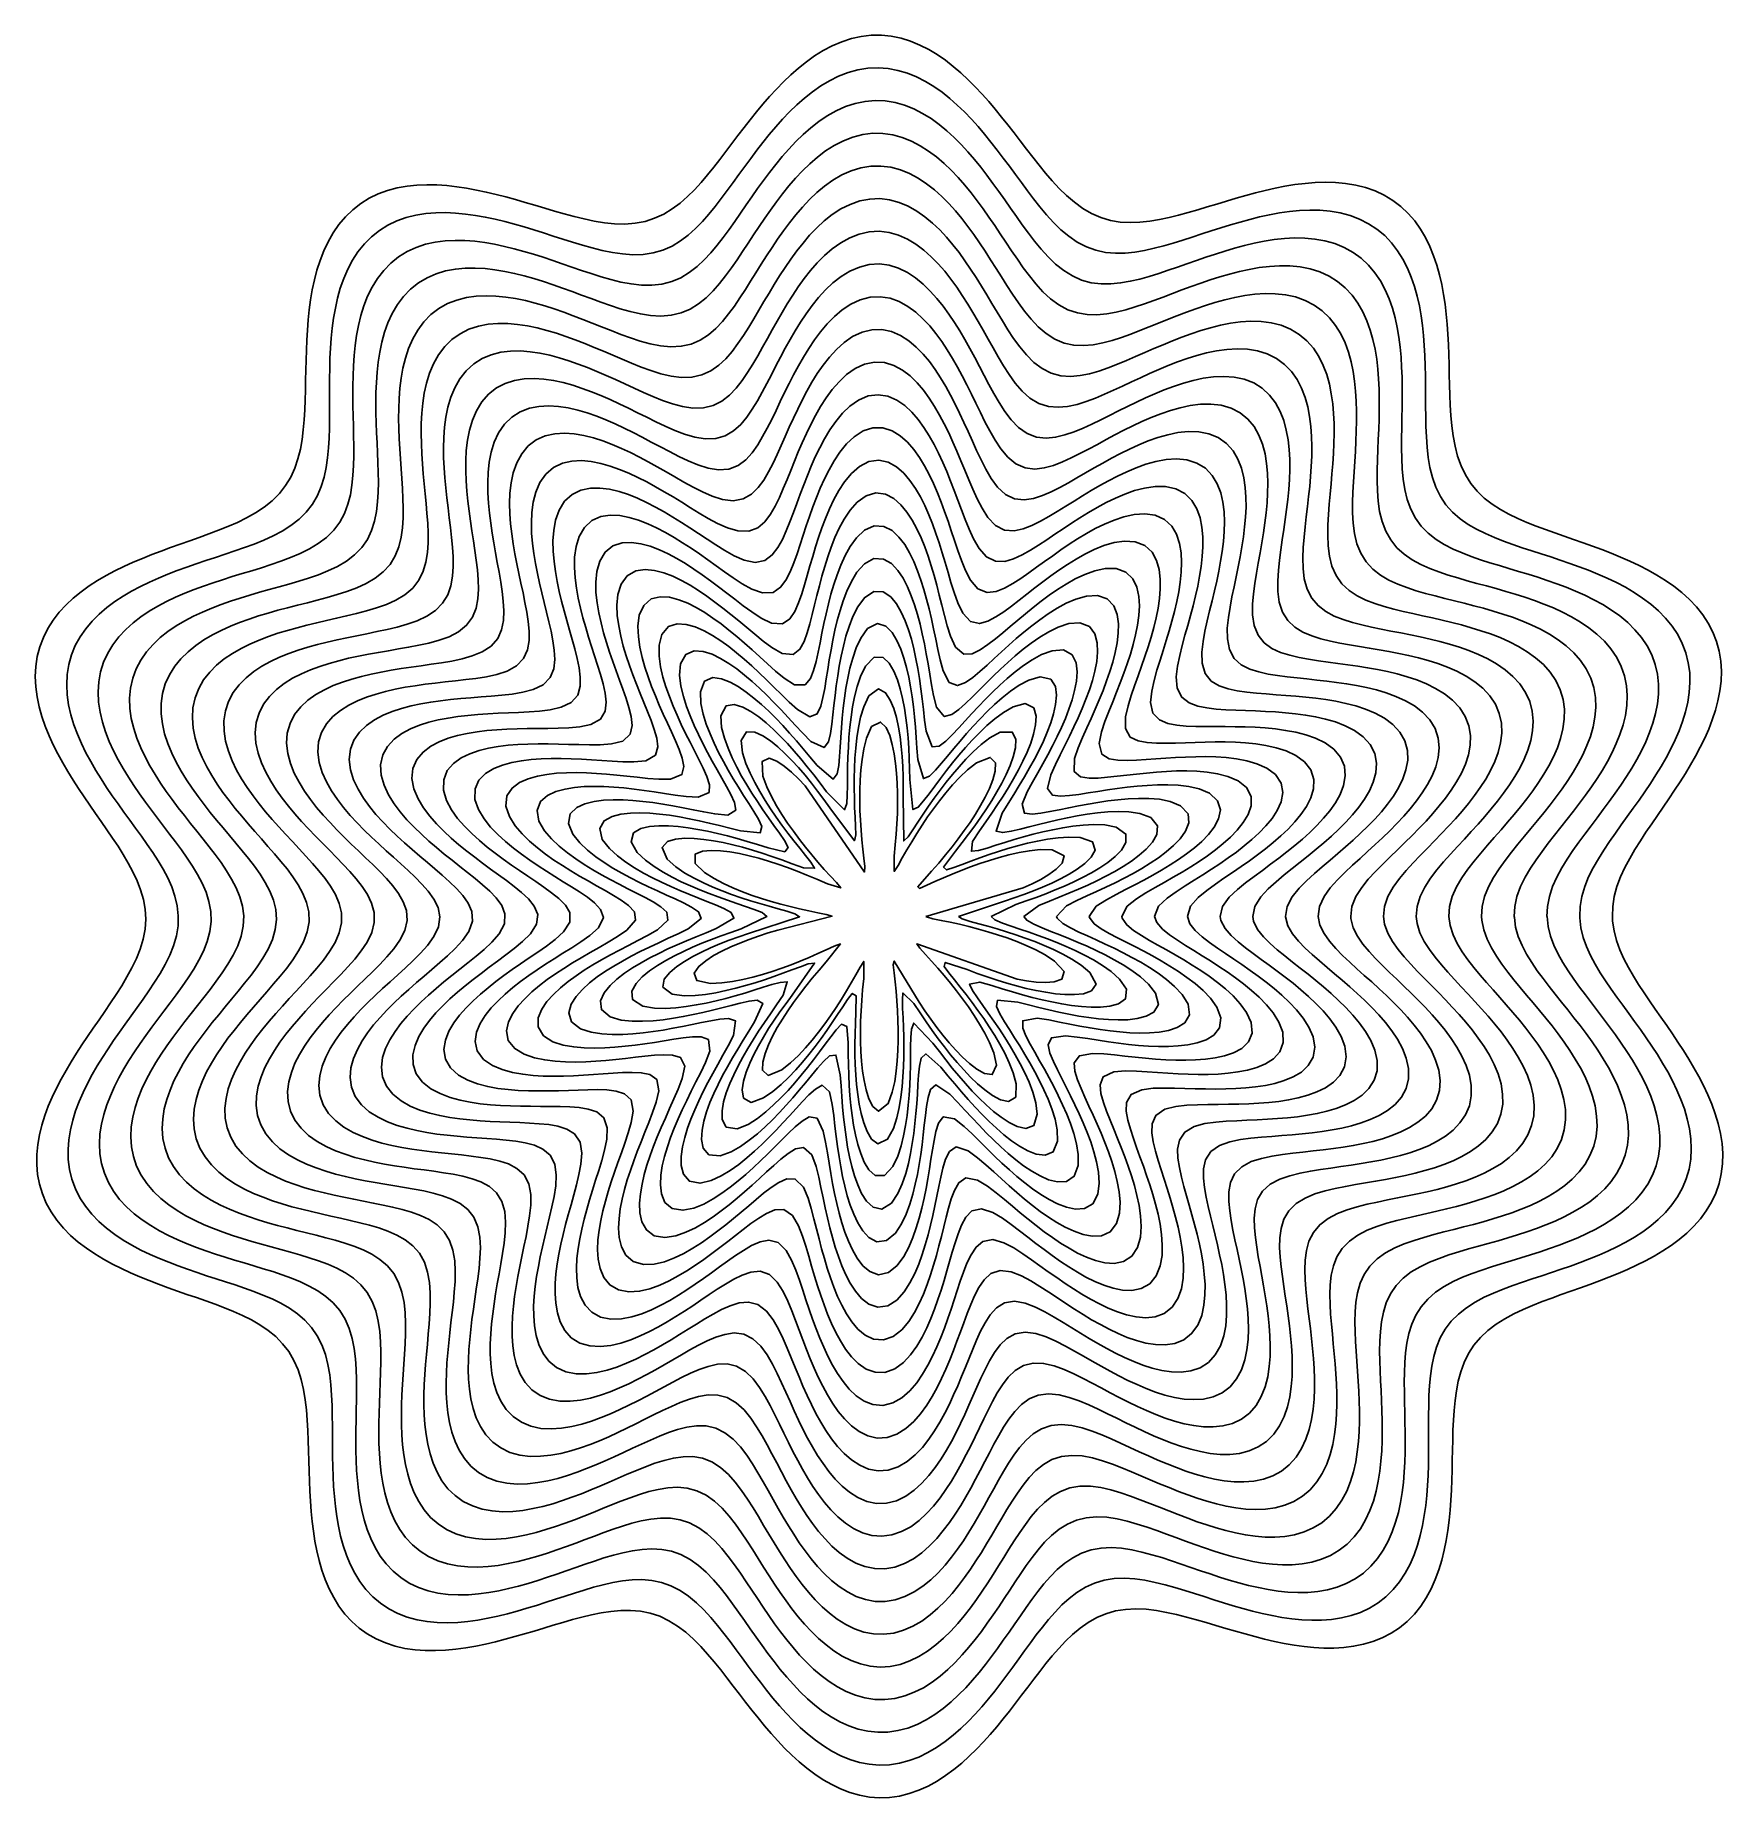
# Model space of a CAD drawing. Extents: x -29.3 to 29.3, y -30.6 to 30.6.
import ezdxf

# ---------------------------------------------------------------- set-up
doc = ezdxf.new("R2010")
doc.units = 0
doc.header["$MEASUREMENT"] = 0
doc.layers.get('0').update_dxf_attribs({"linetype": 'CONTINUOUS'})

msp = doc.modelspace()

# ---------------------------------------------------------------- linework, layer by layer
for points in [[(25.497293, 0), (25.50903, 0.350037), (25.56361, 0.699572), (25.656845, 1.043633), (25.781916, 1.379015), (25.931503, 1.704639), (26.099149, 2.020988), (26.279684, 2.329359), (26.469127, 2.631321), (26.664419, 2.928446), (26.863172, 3.222181), (27.063465, 3.513823), (27.263691, 3.804519), (27.462447, 4.095283), (27.658455, 4.387022), (27.850494, 4.680551), (28.037353, 4.976611), (28.217782, 5.275876), (28.390455, 5.578963), (28.553923, 5.886428), (28.706579, 6.198759), (28.846614, 6.516354), (28.971972, 6.839492), (29.080317, 7.168278), (29.16901, 7.502572), (29.235114, 7.841888), (29.27546, 8.185265), (29.286794, 8.531136), (29.266055, 8.877212), (29.210761, 9.220456), (29.119485, 9.557226), (28.992244, 9.88362), (28.830659, 10.195983), (28.637746, 10.491412), (28.417433, 10.76808), (28.173977, 11.025276), (27.911481, 11.263242), (27.633609, 11.482892), (27.343464, 11.685549), (27.043602, 11.872738), (26.736087, 12.046047), (26.42258, 12.20705), (26.104416, 12.357265), (25.782681, 12.498151), (25.458268, 12.631103), (25.131926, 12.757476), (24.804307, 12.878605), (24.475992, 12.995831), (24.147532, 13.110533), (23.819474, 13.224172), (23.4924, 13.338328), (23.166967, 13.454759), (22.843962, 13.575467), (22.52438, 13.702771), (22.209526, 13.839395), (21.901162, 13.988547), (21.601709, 14.153957), (21.314475, 14.339799), (21.043864, 14.55034), (20.795339, 14.789146), (20.574822, 15.057807), (20.387268, 15.354691), (20.234902, 15.674842), (20.116353, 16.011544), (20.027414, 16.358456), (19.962626, 16.710862), (19.916576, 17.065762), (19.884518, 17.421443), (19.862505, 17.777001), (19.847311, 18.132005), (19.836284, 18.48627), (19.827204, 18.839739), (19.818168, 19.192402), (19.807493, 19.544255), (19.793643, 19.89527), (19.775168, 20.245379), (19.750658, 20.594449), (19.718703, 20.942273), (19.677854, 21.288539), (19.626592, 21.632814), (19.563304, 21.974502), (19.48626, 22.312807), (19.393602, 22.646674), (19.283347, 22.974727), (19.153426, 23.295194), (19.001758, 23.605828), (18.826392, 23.903853), (18.625735, 24.185957), (18.398854, 24.448393), (18.145809, 24.687239), (17.86792, 24.898817), (17.567816, 25.080229), (17.249181, 25.229817), (16.916245, 25.347378), (16.573202, 25.434054), (16.223756, 25.491988), (15.870895, 25.523893), (15.51686, 25.532684), (15.16323, 25.521226), (14.811052, 25.492199), (14.460974, 25.448038), (14.113349, 25.390929), (13.768315, 25.322835), (13.425862, 25.245526), (13.085864, 25.160624), (12.748114, 25.069642), (12.412337, 24.974029), (12.078204, 24.875211), (11.745335, 24.77464), (11.413306, 24.673841), (11.081645, 24.574476), (10.749841, 24.478415), (10.417346, 24.387824), (10.083602, 24.305279), (9.748077, 24.233905), (9.41035, 24.177526), (9.070277, 24.140802), (8.728252, 24.129268), (8.385608, 24.149068), (8.045052, 24.206122), (7.710799, 24.304564), (7.387913, 24.444942), (7.080764, 24.623506), (6.791561, 24.833447), (6.520041, 25.067166), (6.264223, 25.31796), (6.02138, 25.580601), (5.788699, 25.851231), (5.563589, 26.127035), (5.343776, 26.405922), (5.127297, 26.686291), (4.912454, 26.966857), (4.697761, 27.246537), (4.481896, 27.524358), (4.26366, 27.799406), (4.041941, 28.070769), (3.815689, 28.337501), (3.583892, 28.598578), (3.345567, 28.852868), (3.099745, 29.099083), (2.845476, 29.33574), (2.581837, 29.56111), (2.307961, 29.773168), (2.023088, 29.969545), (1.726641, 30.14749), (1.418347, 30.303868), (1.098395, 30.435213), (0.767626, 30.537888), (0.427709, 30.608382), (0.081234, 30.643745), (-0.268384, 30.642097), (-0.61723, 30.60304), (-0.961405, 30.527804), (-1.297548, 30.41903), (-1.62318, 30.280292), (-1.93681, 30.115551), (-2.237817, 29.928711), (-2.526251, 29.723347), (-2.802617, 29.502588), (-3.067698, 29.269103), (-3.322431, 29.025143), (-3.567832, 28.772599), (-3.804945, 28.513073), (-4.03482, 28.247938), (-4.258513, 27.978393), (-4.477084, 27.705514), (-4.691613, 27.430295), (-4.903216, 27.153689), (-5.11307, 26.876653), (-5.322444, 26.600187), (-5.532729, 26.325387), (-5.745486, 26.053515), (-5.962489, 25.786072), (-6.185777, 25.524916), (-6.417698, 25.272403), (-6.660915, 25.031574), (-6.918335, 24.806359), (-7.192845, 24.60174), (-7.486759, 24.423697), (-7.800884, 24.278614), (-8.13354, 24.17189), (-8.480316, 24.106052), (-8.835262, 24.079597), (-9.192873, 24.087596), (-9.54939, 24.123526), (-9.902906, 24.180929), (-10.25283, 24.254232), (-10.599312, 24.338924), (-10.942856, 24.431418), (-11.28409, 24.528853), (-11.623659, 24.628897), (-11.96217, 24.729595), (-12.300171, 24.829254), (-12.638143, 24.926346), (-12.976503, 25.019445), (-13.315595, 25.107166), (-13.655695, 25.18812), (-13.996998, 25.260872), (-14.339611, 25.323898), (-14.683531, 25.375555), (-15.028616, 25.414041), (-15.374545, 25.437364), (-15.720765, 25.443322), (-16.066413, 25.429497), (-16.410228, 25.393283), (-16.750453, 25.331967), (-17.084741, 25.24289), (-17.410116, 25.123719), (-17.723033, 24.972807), (-18.019612, 24.789603), (-18.296051, 24.574971), (-18.549153, 24.331251), (-18.776791, 24.061996), (-18.978127, 23.771431), (-19.153549, 23.463878), (-19.304381, 23.143295), (-19.432532, 22.813041), (-19.540191, 22.475813), (-19.629603, 22.133702), (-19.702947, 21.788287), (-19.762266, 21.440743), (-19.809455, 21.091935), (-19.846266, 20.742491), (-19.874328, 20.392863), (-19.89518, 20.043372), (-19.910298, 19.694245), (-19.92114, 19.345633), (-19.929177, 18.997643), (-19.935944, 18.650349), (-19.943088, 18.303815), (-19.952431, 17.958115), (-19.966049, 17.613366), (-19.986355, 17.269766), (-20.016217, 16.927665), (-20.059077, 16.587668), (-20.119056, 16.250791), (-20.200991, 15.918696), (-20.310243, 15.593982), (-20.452082, 15.280444), (-20.630417, 14.983027), (-20.846155, 14.707064), (-21.096191, 14.456731), (-21.374184, 14.233546), (-21.672733, 14.036061), (-21.985302, 13.860825), (-22.306973, 13.703649), (-22.634345, 13.560453), (-22.965131, 13.427631), (-23.297788, 13.302123), (-23.631242, 13.181359), (-23.964701, 13.063167), (-24.297541, 12.945677), (-24.629226, 12.827247), (-24.959254, 12.706394), (-25.287116, 12.581741), (-25.612267, 12.451979), (-25.934091, 12.315827), (-26.251876, 12.172005), (-26.564775, 12.019214), (-26.871773, 11.856113), (-27.171635, 11.681315), (-27.462858, 11.493387), (-27.743611, 11.290869), (-28.011669, 11.072325), (-28.264364, 10.836425), (-28.498563, 10.582085), (-28.710706, 10.308672), (-28.896968, 10.016246), (-29.053562, 9.705823), (-29.1772, 9.379523), (-29.265623, 9.040527), (-29.318013, 8.692751), (-29.335125, 8.340315), (-29.319077, 7.987001), (-29.272907, 7.635871), (-29.200079, 7.289132), (-29.10409, 6.948187), (-28.988228, 6.613783), (-28.85545, 6.286181), (-28.708355, 5.965308), (-28.549208, 5.650864), (-28.379978, 5.342403), (-28.202396, 5.039384), (-28.018005, 4.741199), (-27.828205, 4.447194), (-27.634305, 4.156671), (-27.437567, 3.868887), (-27.239244, 3.583047), (-27.040641, 3.298293), (-26.843157, 3.013685), (-26.64836, 2.728186), (-26.458069, 2.440638), (-26.274456, 2.149746), (-26.100187, 1.854073), (-25.938582, 1.552059), (-25.793806, 1.242106), (-25.671001, 0.922791), (-25.576249, 0.593258), (-25.516066, 0.253857), (-25.496154, -0.09319), (-25.519514, -0.443627), (-25.584972, -0.792133), (-25.687429, -1.1341), (-25.819741, -1.466903), (-25.974729, -1.789957), (-26.146269, -2.104032), (-26.329529, -2.410534), (-26.5208, -2.711055), (-26.717227, -3.007139), (-26.916565, -3.300196), (-27.116987, -3.591479), (-27.316951, -3.882098), (-27.515095, -4.173038), (-27.710162, -4.465178), (-27.900938, -4.759313), (-28.086205, -5.056165), (-28.264697, -5.356393), (-28.435059, -5.660597), (-28.595806, -5.969317), (-28.745279, -6.283018), (-28.881608, -6.602072), (-29.002665, -6.926716), (-29.106035, -7.256999), (-29.188996, -7.592698), (-29.24854, -7.933214), (-29.281457, -8.277439), (-29.284513, -8.62362), (-29.254756, -8.969266), (-29.189941, -9.311157), (-29.088996, -9.645538), (-28.952364, -9.968521), (-28.782072, -10.276607), (-28.581435, -10.567159), (-28.354526, -10.838653), (-28.1056, -11.090659), (-27.838664, -11.323625), (-27.557235, -11.538597), (-27.264267, -11.736971), (-26.962178, -11.920299), (-26.652916, -12.09017), (-26.338047, -12.248147), (-26.018832, -12.395732), (-25.696302, -12.534364), (-25.371305, -12.665429), (-25.044562, -12.790272), (-24.716701, -12.910227), (-24.388295, -13.026641), (-24.059888, -13.140913), (-23.732034, -13.254529), (-23.405329, -13.369111), (-23.08046, -13.486477), (-22.758261, -13.608703), (-22.439798, -13.73821), (-22.126481, -13.877843), (-21.820227, -14.030949), (-21.523669, -14.201393), (-21.240395, -14.393421), (-20.975109, -14.611215), (-20.73349, -14.857952), (-20.521372, -15.134456), (-20.343141, -15.438149), (-20.200079, -15.763396), (-20.089928, -16.103388), (-20.007986, -16.452153), (-19.948709, -16.805456), (-19.906826, -17.16069), (-19.877803, -17.516402), (-19.8579, -17.871841), (-19.844058, -18.226659), (-19.833752, -18.580714), (-19.82486, -18.933968), (-19.815544, -19.286416), (-19.804167, -19.638049), (-19.789221, -19.988832), (-19.769273, -20.338679), (-19.742915, -20.687441), (-19.708729, -21.034883), (-19.665252, -21.380667), (-19.610942, -21.724317), (-19.544156, -22.065189), (-19.463131, -22.402424), (-19.365973, -22.734889), (-19.250673, -23.061108), (-19.115148, -23.379191), (-18.957333, -23.686753), (-18.77535, -23.980872), (-18.567748, -24.258106), (-18.333828, -24.514627), (-18.073966, -24.74653), (-17.789838, -24.950294), (-17.484393, -25.123314), (-17.161518, -25.264311), (-16.825488, -25.373465), (-16.4804, -25.452228), (-16.129781, -25.502934), (-15.776417, -25.528381), (-15.42236, -25.531491), (-15.069034, -25.51509), (-14.717368, -25.481795), (-14.36792, -25.433973), (-14.02098, -25.373749), (-13.676642, -25.303028), (-13.33486, -25.223539), (-12.995485, -25.136868), (-12.658291, -25.04451), (-12.322988, -24.947902), (-11.989231, -24.848472), (-11.65663, -24.747686), (-11.324747, -24.6471), (-10.993099, -24.548424), (-10.661165, -24.453596), (-10.328392, -24.364881), (-9.994222, -24.284987), (-9.658142, -24.21721), (-9.319787, -24.165585), (-8.979123, -24.135011), (-8.636752, -24.13123), (-8.294337, -24.160436), (-7.954996, -24.228254), (-7.623279, -24.338018), (-7.304236, -24.489121), (-7.00177, -24.676802), (-6.717403, -24.893818), (-6.450315, -25.132693), (-6.19824, -25.387099), (-5.95838, -25.652202), (-5.72796, -25.924454), (-5.504473, -26.201261), (-5.285731, -26.480684), (-5.069845, -26.761222), (-4.85518, -27.041652), (-4.640298, -27.320927), (-4.423913, -27.598097), (-4.204853, -27.872251), (-3.982024, -28.142472), (-3.75439, -28.407798), (-3.520946, -28.66718), (-3.280713, -28.919447), (-3.032728, -29.163265), (-2.776046, -29.39709), (-2.509756, -29.619117), (-2.233013, -29.827236), (-1.945096, -30.018977), (-1.645497, -30.191487), (-1.334049, -30.341532), (-1.011095, -30.46558), (-0.677683, -30.559993), (-0.335724, -30.621361), (0.011952, -30.646972), (0.361756, -30.635308), (0.709724, -30.586407), (1.052051, -30.50191), (1.385589, -30.384762), (1.708124, -30.238691), (2.018413, -30.067678), (2.316036, -29.87556), (2.601185, -29.665799), (2.874453, -29.4414), (3.136675, -29.204914), (3.388816, -28.958491), (3.631902, -28.703936), (3.866979, -28.442786), (4.095101, -28.176363), (4.317322, -27.905827), (4.534707, -27.632228), (4.748343, -27.356546), (4.959361, -27.079731), (5.168959, -26.802746), (5.378433, -26.526612), (5.589218, -26.252462), (5.802925, -25.981613), (6.021394, -25.715649), (6.246744, -25.456545), (6.481407, -25.206821), (6.728126, -24.969734), (6.989836, -24.749485), (7.269344, -24.551343), (7.568662, -24.381483), (7.888018, -24.246198), (8.224971, -24.1503), (8.574527, -24.095291), (8.930664, -24.078619), (9.288268, -24.094733), (9.644105, -24.136999), (9.99668, -24.199147), (10.34565, -24.275891), (10.69129, -24.362983), (11.034154, -24.457051), (11.374882, -24.555393), (11.714111, -24.65579), (12.052435, -24.756369), (12.390383, -24.855486), (12.728422, -24.951649), (13.066946, -25.043447), (13.406283, -25.129499), (13.746689, -25.208406), (14.088335, -25.278715), (14.431303, -25.338873), (14.775554, -25.387197), (15.120904, -25.421838), (15.466977, -25.44075), (15.813143, -25.441672), (16.158443, -25.422131), (16.501495, -25.379482), (16.84039, -25.311007), (17.172616, -25.214104), (17.495032, -25.086581), (17.803972, -24.927048), (18.095531, -24.735307), (18.366015, -24.512622), (18.612475, -24.261699), (18.833119, -23.986327), (19.027455, -23.690813), (19.196152, -23.379416), (19.340725, -23.05595), (19.463186, -22.723597), (19.565755, -22.384884), (19.650669, -22.041755), (19.720074, -21.695671), (19.775976, -21.347716), (19.820229, -20.998685), (19.854549, -20.649153), (19.880539, -20.299535), (19.899717, -19.950123), (19.913551, -19.60112), (19.923498, -19.252666), (19.931042, -18.904855), (19.937742, -18.557758), (19.945286, -18.211438), (19.955556, -17.865978), (19.970706, -17.521511), (19.993261, -17.178269), (20.02623, -16.836657), (20.073227, -16.497372), (20.138567, -16.161576), (20.227258, -15.831151), (20.344723, -15.508997), (20.496016, -15.199242), (20.684408, -14.907046), (20.909771, -14.637606), (21.167978, -14.394503), (21.452172, -14.178427), (21.755041, -13.98727), (22.070452, -13.817272), (22.393925, -13.664211), (22.722395, -13.524115), (23.053809, -13.393523), (23.386769, -13.269515), (23.720293, -13.149636), (24.053643, -13.031803), (24.386225, -12.914216), (24.717517, -12.795279), (25.047017, -12.673542), (25.374211, -12.547651), (25.698537, -12.416308), (26.019358, -12.278234), (26.335927, -12.132147), (26.647358, -11.976736), (26.952582, -11.81065), (27.250297, -11.632489), (27.53892, -11.440808), (27.816519, -11.23415), (28.080755, -11.011096), (28.328838, -10.770364), (28.557512, -10.51097), (28.763125, -10.23244), (28.941826, -9.935066), (29.08991, -9.62015), (29.204315, -9.290111), (29.283132, -8.948369), (29.325967, -8.598951), (29.333972, -8.245936), (29.30956, -7.892939), (29.255926, -7.542801), (29.176578, -7.197502), (29.074975, -6.858253), (28.954322, -6.525655), (28.817482, -6.199869), (28.666961, -5.880749), (28.504939, -5.56795), (28.333319, -5.260998), (28.153775, -4.959331), (27.967808, -4.662328), (27.776788, -4.369323), (27.582008, -4.079606), (27.384723, -3.792421), (27.186195, -3.506958), (26.987748, -3.222338), (26.790819, -2.937598), (26.597035, -2.651671), (26.408297, -2.363363), (26.226893, -2.071341), (26.055648, -1.774131), (25.898091, -1.470152), (25.758634, -1.157825), (25.642692, -0.835828), (25.556535, -0.50356), (25.506622, -0.161811)], [(24.360566, 0), (24.37403, 0.350058), (24.434488, 0.699372), (24.536605, 1.042036), (24.672019, 1.374542), (24.832199, 1.696067), (25.010007, 2.007541), (25.199983, 2.310667), (25.398066, 2.607312), (25.60121, 2.899242), (25.80707, 3.188033), (26.01377, 3.475061), (26.219734, 3.761527), (26.423577, 4.048486), (26.624014, 4.336876), (26.819797, 4.627541), (27.009659, 4.92125), (27.192267, 5.218706), (27.366175, 5.520553), (27.529773, 5.827373), (27.681238, 6.139669), (27.818484, 6.457837), (27.939107, 6.782119), (28.040343, 7.112528), (28.11905, 7.448739), (28.171744, 7.789944), (28.194729, 8.134676), (28.184377, 8.48064), (28.137581, 8.824625), (28.052354, 9.1626), (27.928386, 9.490097), (27.767326, 9.802841), (27.572579, 10.097426), (27.348677, 10.371749), (27.100524, 10.625079), (26.832775, 10.857813), (26.549497, 11.071108), (26.254058, 11.26655), (25.949162, 11.445899), (25.636953, 11.610946), (25.319118, 11.763423), (24.996994, 11.904982), (24.671651, 12.037182), (24.343962, 12.161509), (24.014655, 12.2794), (23.684362, 12.392266), (23.353651, 12.501534), (23.023068, 12.608687), (22.693168, 12.715306), (22.364559, 12.823134), (22.037954, 12.934145), (21.714241, 13.050629), (21.394587, 13.175298), (21.080586, 13.3114), (20.774468, 13.462828), (20.479389, 13.634134), (20.199756, 13.830331), (19.941413, 14.056172), (19.711274, 14.314702), (19.515855, 14.60537), (19.35887, 14.923162), (19.239542, 15.260183), (19.15321, 15.60866), (19.093466, 15.962876), (19.053979, 16.319361), (19.029316, 16.676262), (19.015079, 17.032693), (19.007753, 17.388289), (19.004509, 17.742941), (19.003011, 18.09666), (19.001277, 18.449492), (18.997561, 18.801475), (18.990271, 19.152614), (18.9779, 19.502859), (18.958972, 19.852088), (18.931996, 20.20009), (18.895423, 20.546537), (18.847611, 20.890954), (18.786793, 21.232682), (18.71105, 21.570817), (18.618296, 21.90415), (18.506291, 22.23107), (18.372684, 22.549479), (18.215131, 22.856681), (18.031498, 23.14933), (17.820188, 23.423443), (17.580558, 23.674601), (17.313346, 23.89837), (17.020904, 24.090939), (16.70706, 24.249796), (16.376563, 24.374158), (16.034319, 24.464967), (15.684735, 24.524496), (15.331359, 24.555796), (14.976812, 24.562193), (14.622899, 24.546951), (14.270782, 24.513089), (13.921147, 24.46332), (13.574346, 24.400041), (13.230492, 24.325379), (12.889537, 24.241226), (12.551314, 24.149302), (12.215571, 24.051196), (11.881988, 23.948422), (11.550188, 23.842472), (11.219741, 23.734861), (10.890168, 23.627195), (10.560937, 23.521238), (10.231465, 23.419002), (9.901126, 23.322856), (9.56927, 23.23567), (9.235274, 23.160998), (8.898654, 23.103283), (8.559277, 23.06805), (8.217749, 23.061926), (7.87598, 23.092193), (7.537743, 23.165403), (7.208614, 23.285006), (6.894556, 23.449212), (6.599623, 23.651235), (6.324662, 23.882054), (6.067878, 24.133256), (5.826197, 24.398283), (5.596312, 24.672419), (5.37518, 24.952343), (5.160167, 25.235684), (4.94904, 25.520684), (4.739901, 25.805973), (4.531115, 26.09042), (4.321244, 26.37303), (4.108996, 26.65287), (3.893181, 26.929015), (3.672674, 27.200499), (3.446393, 27.466275), (3.213277, 27.725171), (2.972278, 27.975841), (2.722353, 28.216714), (2.462479, 28.445939), (2.19168, 28.661315), (1.909087, 28.86023), (1.61403, 29.039611), (1.306187, 29.195907), (0.985791, 29.325159), (0.653875, 29.42321), (0.312503, 29.486098), (-0.035141, 29.510652), (-0.384923, 29.495148), (-0.732272, 29.439772), (-1.072876, 29.346657), (-1.403304, 29.21943), (-1.721309, 29.062515), (-2.025798, 28.880467), (-2.316593, 28.677525), (-2.594146, 28.457399), (-2.859288, 28.223222), (-3.113054, 27.9776), (-3.356572, 27.722685), (-3.590995, 27.460269), (-3.817479, 27.191859), (-4.037167, 26.918748), (-4.251199, 26.642079), (-4.460723, 26.362888), (-4.666919, 26.08216), (-4.871025, 25.800871), (-5.074371, 25.520034), (-5.278423, 25.240764), (-5.48483, 24.964342), (-5.695488, 24.692311), (-5.912604, 24.426605), (-6.138766, 24.169723), (-6.376971, 23.924961), (-6.630568, 23.696692), (-6.902969, 23.490614), (-7.196924, 23.313724), (-7.513273, 23.173545), (-7.849586, 23.076186), (-8.200027, 23.023777), (-8.557328, 23.013284), (-8.915468, 23.037941), (-9.270919, 23.089887), (-9.622285, 23.16199), (-9.969458, 23.248471), (-10.312943, 23.344838), (-10.653473, 23.447611), (-10.991824, 23.554047), (-11.328726, 23.661915), (-11.664838, 23.769336), (-12.000741, 23.874656), (-12.336931, 23.97636), (-12.67383, 24.072999), (-13.011781, 24.16313), (-13.351044, 24.245273), (-13.691791, 24.317857), (-14.034081, 24.379177), (-14.377836, 24.427356), (-14.722799, 24.460295), (-15.068469, 24.475646), (-15.414021, 24.470788), (-15.758197, 24.442844), (-16.09918, 24.388755), (-16.434466, 24.305454), (-16.760785, 24.190175), (-17.07415, 24.040911), (-17.370124, 23.856948), (-17.644343, 23.63929), (-17.893201, 23.390752), (-18.114442, 23.115576), (-18.307398, 22.81871), (-18.472834, 22.505059), (-18.61253, 22.178961), (-18.728829, 21.843961), (-18.824277, 21.502808), (-18.901389, 21.157557), (-18.962537, 20.809713), (-19.009901, 20.460363), (-19.04547, 20.110279), (-19.071066, 19.760006), (-19.088378, 19.409921), (-19.098999, 19.060278), (-19.104468, 18.711243), (-19.106318, 18.36292), (-19.106123, 18.015369), (-19.105554, 17.668631), (-19.106448, 17.322746), (-19.110888, 16.977778), (-19.121309, 16.633862), (-19.140625, 16.291261), (-19.172388, 15.950472), (-19.220946, 15.612392), (-19.291567, 15.278578), (-19.390348, 14.951617), (-19.523634, 14.635528), (-19.696559, 14.335884), (-19.910816, 14.059056), (-20.163012, 13.810233), (-20.445525, 13.591291), (-20.749503, 13.400344), (-21.06744, 13.233125), (-21.393985, 13.084688), (-21.72563, 12.950411), (-22.060128, 12.826353), (-22.39602, 12.709258), (-22.732312, 12.596443), (-23.068284, 12.48567), (-23.403363, 12.375024), (-23.737044, 12.262826), (-24.068839, 12.147555), (-24.398238, 12.02779), (-24.724673, 11.902162), (-25.047484, 11.76932), (-25.365889, 11.627893), (-25.678938, 11.476469), (-25.985468, 11.313573), (-26.28404, 11.137662), (-26.572876, 10.947131), (-26.849774, 10.740343), (-27.112033, 10.51571), (-27.356394, 10.271821), (-27.579036, 10.007658), (-27.775692, 9.722892), (-27.941957, 9.418227), (-28.07381, 9.095671), (-28.168289, 8.758584), (-28.224106, 8.411352), (-28.241898, 8.058733), (-28.224014, 7.705132), (-28.173942, 7.354083), (-28.09567, 7.008065), (-27.993181, 6.668582), (-27.870153, 6.33637), (-27.729839, 6.011621), (-27.575047, 5.694162), (-27.408184, 5.383594), (-27.23132, 5.079374), (-27.046252, 4.780872), (-26.85457, 4.487403), (-26.657713, 4.198235), (-26.457027, 3.912599), (-26.253812, 3.629678), (-26.049378, 3.348597), (-25.845097, 3.068409), (-25.642477, 2.788067), (-25.443237, 2.506402), (-25.249421, 2.222093), (-25.063534, 1.933642), (-24.888727, 1.639369), (-24.729033, 1.337442), (-24.58961, 1.026025), (-24.476893, 0.703615), (-24.398366, 0.369715), (-24.361474, 0.02578), (-24.371386, -0.324071), (-24.42849, -0.673663), (-24.527789, -1.016976), (-24.66104, -1.350291), (-24.819651, -1.672612), (-24.996361, -1.984778), (-25.18559, -2.288457), (-25.383186, -2.58552), (-25.586043, -2.877743), (-25.791771, -3.166717), (-25.998465, -3.453832), (-26.204534, -3.740302), (-26.408579, -4.027191), (-26.609311, -4.315445), (-26.805481, -4.605915), (-26.995826, -4.899373), (-27.17902, -5.196528), (-27.353625, -5.49803), (-27.518046, -5.804463), (-27.670478, -6.116338), (-27.808856, -6.43406), (-27.9308, -6.757886), (-28.033575, -7.087847), (-28.114067, -7.423649), (-28.168813, -7.764525), (-28.194127, -8.109064), (-28.18636, -8.455036), (-28.14235, -8.799297), (-28.060003, -9.137868), (-27.938872, -9.466294), (-27.780462, -9.780263), (-27.588064, -10.076281), (-27.366155, -10.352146), (-27.119632, -10.60703), (-26.853188, -10.841257), (-26.570936, -11.055941), (-26.276296, -11.252646), (-25.972022, -11.433126), (-25.660291, -11.599172), (-25.342823, -11.752523), (-25.020977, -11.894835), (-24.695841, -12.027677), (-24.368299, -12.152538), (-24.03909, -12.270857), (-23.70885, -12.384046), (-23.378151, -12.493531), (-23.04754, -12.600788), (-22.717569, -12.707389), (-22.388842, -12.815063), (-22.06206, -12.925764), (-21.738097, -13.041756), (-21.418095, -13.165714), (-21.103608, -13.300845), (-20.79681, -13.450988), (-20.50078, -13.620654), (-20.219819, -13.814834), (-19.95967, -14.038342), (-19.727201, -14.294416), (-19.529034, -14.582823), (-19.369171, -14.898859), (-19.247176, -15.23474), (-19.158612, -15.582594), (-19.097124, -15.936528), (-19.056335, -16.292924), (-19.030737, -16.649833), (-19.015858, -17.006316), (-19.008125, -17.361979), (-19.004663, -17.716702), (-19.003108, -18.070489), (-19.001453, -18.423385), (-18.99794, -18.77543), (-18.990967, -19.126632), (-18.979023, -19.476947), (-18.960632, -19.826258), (-18.934304, -20.17436), (-18.898497, -20.520936), (-18.851577, -20.865524), (-18.791786, -21.207478), (-18.717217, -21.545918), (-18.625799, -21.879655), (-18.515299, -22.207116), (-18.383374, -22.52624), (-18.227672, -22.834379), (-18.046035, -23.128235), (-17.836812, -23.40387), (-17.599273, -23.656883), (-17.334044, -23.882824), (-17.043355, -24.077809), (-16.730941, -24.239213), (-16.401507, -24.366117), (-16.059972, -24.459347), (-15.710799, -24.521095), (-15.357602, -24.554373), (-15.003071, -24.5625), (-14.649065, -24.548754), (-14.296786, -24.516175), (-13.946952, -24.467497), (-13.599934, -24.405144), (-13.255862, -24.331257), (-12.914697, -24.247747), (-12.57628, -24.156342), (-12.240363, -24.058641), (-11.906632, -23.956163), (-11.574714, -23.850396), (-11.244183, -23.742854), (-10.914563, -23.635134), (-10.585326, -23.528986), (-10.255893, -23.426398), (-9.925641, -23.32971), (-9.593919, -23.241748), (-9.260101, -23.166008), (-8.923685, -23.106862), (-8.584504, -23.069749), (-8.24309, -23.061222), (-7.901234, -23.088547), (-7.562561, -23.158404), (-7.232545, -23.274561), (-6.917195, -23.435647), (-6.620777, -23.63517), (-6.344374, -23.864163), (-6.086341, -24.114106), (-5.843656, -24.37829), (-5.613006, -24.651879), (-5.391321, -24.931466), (-5.175936, -25.21462), (-4.96459, -25.499547), (-4.755363, -25.784856), (-4.546601, -26.069401), (-4.336857, -26.352179), (-4.124827, -26.632256), (-3.909315, -26.908707), (-3.689193, -27.180571), (-3.463376, -27.446809), (-3.230803, -27.706258), (-2.990424, -27.957587), (-2.741195, -28.199246), (-2.482092, -28.429405), (-2.212135, -28.645891), (-1.930441, -28.846125), (-1.636324, -29.027068), (-1.329428, -29.185206), (-1.009938, -29.316604), (-0.678819, -29.417107), (-0.338051, -29.482722), (0.009261, -29.510197), (0.35904, -29.497678), (0.706724, -29.445205), (1.047959, -29.354775), (1.379233, -29.229929), (1.698209, -29.075055), (2.003714, -28.894718), (2.295514, -28.69319), (2.574023, -28.474222), (2.840051, -28.240991), (3.094622, -27.996137), (3.338859, -27.741846), (3.573917, -27.47993), (3.800949, -27.211917), (4.021102, -26.939115), (4.235513, -26.662672), (4.445331, -26.383634), (4.651732, -26.102987), (4.855949, -25.821705), (5.059303, -25.540798), (5.263248, -25.261371), (5.469419, -24.984688), (5.679691, -24.712272), (5.896245, -24.44602), (6.121639, -24.188382), (6.35884, -23.942587), (6.611179, -23.712919), (6.882078, -23.504971), (7.174375, -23.325658), (7.489102, -23.182518), (7.824102, -23.081851), (8.173746, -23.026156), (8.530772, -23.01276), (8.889003, -23.035084), (9.244721, -23.085268), (9.596405, -23.156093), (9.943876, -23.241677), (10.28761, -23.337442), (10.628332, -23.439842), (10.966818, -23.546089), (11.303804, -23.653919), (11.639955, -23.761432), (11.975854, -23.866961), (12.312008, -23.968983), (12.648842, -24.066045), (12.986705, -24.156709), (13.325864, -24.239496), (13.666497, -24.312844), (14.008673, -24.375061), (14.352326, -24.424282), (14.697213, -24.458428), (15.042855, -24.475168), (15.388453, -24.471903), (15.732785, -24.445773), (16.074082, -24.393727), (16.409892, -24.312691), (16.737004, -24.199862), (17.051479, -24.053159), (17.348895, -23.871754), (17.624862, -23.656516), (17.875696, -23.410134), (18.099025, -23.136766), (18.294065, -22.841334), (18.461488, -22.528768), (18.603015, -22.20346), (18.720961, -21.869017), (18.817866, -21.528241), (18.896253, -21.183236), (18.958506, -20.835543), (19.00682, -20.486274), (19.043198, -20.136224), (19.069474, -19.785951), (19.087344, -19.435841), (19.098407, -19.086159), (19.104206, -18.737075), (19.106271, -18.388696), (19.106172, -18.041087), (19.10557, -17.694288), (19.106288, -17.348337), (19.110387, -17.003298), (19.120271, -16.659297), (19.138816, -16.316585), (19.169517, -15.975637), (19.216662, -15.637313), (19.285448, -15.30311), (19.381923, -14.975523), (19.51245, -14.658455), (19.682324, -14.357375), (19.893571, -14.07865), (20.143182, -13.827639), (20.423756, -13.606508), (20.726428, -13.413614), (21.04354, -13.244808), (21.369587, -13.095145), (21.700944, -12.959963), (22.035288, -12.835268), (22.371114, -12.717755), (22.707404, -12.604705), (23.043421, -12.493849), (23.378584, -12.383254), (23.712385, -12.271225), (24.044337, -12.156231), (24.373932, -12.036846), (24.700607, -11.911699), (25.023712, -11.779438), (25.342474, -11.638695), (25.655957, -11.488061), (25.963015, -11.326067), (26.262233, -11.151175), (26.55186, -10.961782), (26.829728, -10.756254), (27.093176, -10.532995), (27.338988, -10.290573), (27.56338, -10.027933), (27.762114, -9.744685), (27.930777, -9.441442), (28.065297, -9.120111), (28.162612, -8.78396), (28.221294, -8.437316), (28.241841, -8.084937), (28.22649, -7.731275), (28.178668, -7.379939), (28.102346, -7.033486), (28.00152, -6.693486), (27.879897, -6.360723), (27.740761, -6.035423), (27.586955, -5.717436), (27.420911, -5.406375), (27.244724, -5.101705), (27.060207, -4.802803), (26.868963, -4.508985), (26.672443, -4.219524), (26.471996, -3.933654), (26.268924, -3.650561), (26.064534, -3.369376), (25.860192, -3.089156), (25.657393, -2.808864), (25.457838, -2.52734), (25.263541, -2.243276), (25.076967, -1.955187), (24.901213, -1.661407), (24.740238, -1.360111), (24.599109, -1.049455), (24.484166, -0.727895), (24.40284, -0.394826), (24.362642, -0.051527)], [(23.223838, 0), (23.239319, 0.350084), (23.306524, 0.699099), (23.418595, 1.039998), (23.565258, 1.369022), (23.736642, 1.685765), (23.924962, 1.991727), (24.124545, 2.289065), (24.331318, 2.57995), (24.542294, 2.866335), (24.755198, 3.149908), (24.968213, 3.432113), (25.179803, 3.714198), (25.388597, 3.997251), (25.593301, 4.282241), (25.792627, 4.57004), (25.98524, 4.861447), (26.1697, 5.157198), (26.344409, 5.457969), (26.50755, 5.764369), (26.657028, 6.076918), (26.790399, 6.395999), (26.904807, 6.721796), (26.996936, 7.054173), (27.063008, 7.392517), (27.098874, 7.735526), (27.100285, 8.080973), (27.063389, 8.425526), (26.985468, 8.764772), (26.865727, 9.093604), (26.705766, 9.406998), (26.50941, 9.700909), (26.281914, 9.972891), (26.028954, 10.222188), (25.755832, 10.449392), (25.467068, 10.655956), (25.16631, 10.84377), (24.856414, 11.014862), (24.539589, 11.171239), (24.217541, 11.314804), (23.891596, 11.447339), (23.562802, 11.570511), (23.232005, 11.685893), (22.899907, 11.795001), (22.567117, 11.89933), (22.234188, 12.000397), (21.901661, 12.099793), (21.570103, 12.199242), (21.240156, 12.300679), (20.912604, 12.406336), (20.58847, 12.518866), (20.269152, 12.641483), (19.956639, 12.778126), (19.653828, 12.933589), (19.364943, 13.113491), (19.095962, 13.323776), (18.854624, 13.569275), (18.649187, 13.85121), (18.485461, 14.1651), (18.36384, 14.501846), (18.279341, 14.851794), (18.224409, 15.207857), (18.191555, 15.565935), (18.174505, 15.924005), (18.168325, 16.281207), (18.169177, 16.637262), (18.174035, 16.992155), (18.180443, 17.345973), (18.186337, 17.698826), (18.18991, 18.050802), (18.189514, 18.40194), (18.183582, 18.752213), (18.17057, 19.101512), (18.148898, 19.449623), (18.116909, 19.796199), (18.072822, 20.140725), (18.014691, 20.482468), (17.940376, 20.820407), (17.847525, 21.153145), (17.733584, 21.478795), (17.595869, 21.794854), (17.431729, 22.098073), (17.238846, 22.384391), (17.01571, 22.649016), (16.762189, 22.886774), (16.48003, 23.0928), (16.172955, 23.263435), (15.846165, 23.396989), (15.50539, 23.493962), (15.155933, 23.556666), (14.802084, 23.588511), (14.446978, 23.59331), (14.092722, 23.574813), (13.740626, 23.536456), (13.391434, 23.481282), (13.045496, 23.411941), (12.702901, 23.330746), (12.363559, 23.239732), (12.027256, 23.140721), (11.693694, 23.035385), (11.362503, 22.925306), (11.033257, 22.812036), (10.705475, 22.697156), (10.378619, 22.58235), (10.052091, 22.469483), (9.725232, 22.360712), (9.397323, 22.258619), (9.067609, 22.166399), (8.735356, 22.088096), (8.399992, 22.02889), (8.061401, 21.995364), (7.72047, 21.99551), (7.379905, 22.037958), (7.044926, 22.129718), (6.722713, 22.272686), (6.419783, 22.46164), (6.139079, 22.686435), (5.879557, 22.936403), (5.637888, 23.203032), (5.410156, 23.480338), (5.192725, 23.764274), (4.982488, 24.052076), (4.776864, 24.341778), (4.573704, 24.631904), (4.371193, 24.921269), (4.167758, 25.208849), (3.962, 25.4937), (3.752641, 25.774885), (3.53848, 26.05143), (3.318357, 26.32227), (3.091132, 26.586202), (2.855669, 26.841832), (2.610824, 27.087513), (2.355461, 27.321275), (2.088478, 27.540742), (1.808867, 27.743051), (1.515834, 27.924777), (1.208975, 28.081904), (0.888545, 28.209901), (0.555776, 28.303983), (0.213182, 28.359657), (-0.135341, 28.373508), (-0.484827, 28.344059), (-0.829983, 28.272261), (-1.166129, 28.161337), (-1.489881, 28.016011), (-1.799349, 27.841558), (-2.093924, 27.64306), (-2.373907, 27.425), (-2.640146, 27.191146), (-2.893779, 26.94458), (-3.136063, 26.687808), (-3.368288, 26.422868), (-3.59173, 26.151445), (-3.807639, 25.874952), (-4.017244, 25.594613), (-4.22177, 25.311518), (-4.422463, 25.026685), (-4.620618, 24.741106), (-4.817624, 24.455807), (-5.015007, 24.171903), (-5.214494, 23.890682), (-5.418085, 23.613703), (-5.628142, 23.342941), (-5.84748, 23.080999), (-6.079446, 22.831384), (-6.327889, 22.598891), (-6.596863, 22.389963), (-6.889752, 22.212769), (-7.207577, 22.076257), (-7.547087, 21.98748), (-7.900735, 21.948089), (-8.25976, 21.953185), (-8.61772, 21.993957), (-8.971461, 22.061216), (-9.320172, 22.147267), (-9.664224, 22.246207), (-10.004447, 22.353613), (-10.341777, 22.466126), (-10.677108, 22.581118), (-11.011246, 22.696451), (-11.34489, 22.810305), (-11.678645, 22.921052), (-12.013021, 23.027169), (-12.348444, 23.127162), (-12.685252, 23.21951), (-13.023691, 23.302604), (-13.363899, 23.374701), (-13.705879, 23.433865), (-14.049459, 23.477917), (-14.394223, 23.504384), (-14.739427, 23.510462), (-15.083866, 23.493008), (-15.425727, 23.448596), (-15.762406, 23.373683), (-16.090384, 23.264959), (-16.405221, 23.119892), (-16.701842, 22.937431), (-16.975182, 22.71861), (-17.221079, 22.466705), (-17.43705, 22.186729), (-17.622574, 21.884463), (-17.778822, 21.565489), (-17.908073, 21.234574), (-18.013137, 20.895472), (-18.096934, 20.550985), (-18.16226, 20.203138), (-18.21168, 19.853363), (-18.247509, 19.502659), (-18.271833, 19.151711), (-18.286542, 18.800983), (-18.293384, 18.450781), (-18.294011, 18.101294), (-18.290029, 17.752633), (-18.283057, 17.404852), (-18.274784, 17.05797), (-18.267043, 16.711993), (-18.261897, 16.366938), (-18.261751, 16.022866), (-18.269495, 15.679943), (-18.288692, 15.338528), (-18.323796, 14.999341), (-18.380375, 14.663729), (-18.465183, 14.334098), (-18.585751, 14.014471), (-18.748896, 13.710908), (-18.957849, 13.430957), (-19.209497, 13.181303), (-19.494901, 12.964666), (-19.803365, 12.778882), (-20.126074, 12.61878), (-20.457069, 12.478516), (-20.792667, 12.352827), (-21.130631, 12.237373), (-21.46957, 12.128664), (-21.808569, 12.023881), (-22.14697, 11.920702), (-22.484248, 11.817158), (-22.819931, 11.711524), (-23.153544, 11.60223), (-23.484573, 11.487802), (-23.812427, 11.366805), (-24.136403, 11.237805), (-24.455642, 11.099324), (-24.769083, 10.949821), (-25.075399, 10.787664), (-25.372921, 10.611124), (-25.659548, 10.418388), (-25.932644, 10.207611), (-26.188932, 9.97703), (-26.424437, 9.725164), (-26.634527, 9.45114), (-26.814154, 9.155119), (-26.958403, 8.838728), (-27.063315, 8.50529), (-27.126765, 8.159588), (-27.14898, 7.807118), (-27.13239, 7.45311), (-27.080938, 7.101776), (-26.999221, 6.756022), (-26.891813, 6.417546), (-26.762882, 6.087117), (-26.616049, 5.764873), (-26.454386, 5.450551), (-26.280482, 5.143646), (-26.09653, 4.84352), (-25.90441, 4.54945), (-25.705772, 4.260669), (-25.5021, 3.97637), (-25.294778, 3.695712), (-25.085149, 3.417803), (-24.874572, 3.14169), (-24.664493, 2.866332), (-24.456522, 2.590572), (-24.252535, 2.3131), (-24.054813, 2.032415), (-23.866225, 1.74679), (-23.690483, 1.454253), (-23.532462, 1.152648), (-23.398539, 0.839851), (-23.296738, 0.51433), (-23.236142, 0.176204), (-23.224791, -0.171397), (-23.266123, -0.52196), (-23.356517, -0.867703), (-23.486887, -1.20301), (-23.646797, -1.525904), (-23.827323, -1.837107), (-24.021766, -2.138558), (-24.225308, -2.43247), (-24.434465, -2.72092), (-24.646638, -3.00573), (-24.859803, -3.288464), (-25.072298, -3.570465), (-25.282681, -3.852898), (-25.489628, -4.136787), (-25.691855, -4.423051), (-25.88806, -4.712524), (-26.076861, -5.005974), (-26.256749, -5.304108), (-26.426024, -5.60757), (-26.582743, -5.916929), (-26.724647, -6.232645), (-26.849099, -6.555016), (-26.953019, -6.884083), (-27.032862, -7.219501), (-27.084646, -7.560349), (-27.104128, -7.904899), (-27.087173, -8.250395), (-27.030385, -8.592952), (-26.9319, -8.927743), (-26.792074, -9.249587), (-26.613665, -9.553836), (-26.401324, -9.837184), (-26.160633, -10.098036), (-25.897162, -10.336353), (-25.615855, -10.553213), (-25.320802, -10.750327), (-25.015247, -10.929681), (-24.70171, -11.093308), (-24.382135, -11.243168), (-24.058028, -11.381106), (-23.730569, -11.508845), (-23.400697, -11.628003), (-23.069181, -11.74012), (-22.736671, -11.846696), (-22.403745, -11.949231), (-22.070946, -12.049272), (-21.73882, -12.148468), (-21.407965, -12.248635), (-21.079083, -12.35184), (-20.753062, -12.460506), (-20.431085, -12.577543), (-20.11481, -12.706499), (-19.806623, -12.851722), (-19.510017, -13.018434), (-19.230032, -13.212522), (-18.973564, -13.439639), (-18.748877, -13.703193), (-18.563471, -14.001728), (-18.420735, -14.328109), (-18.318188, -14.672419), (-18.24918, -15.026052), (-18.205952, -15.383462), (-18.18155, -15.741699), (-18.170375, -16.099405), (-18.168068, -16.456058), (-18.171224, -16.811535), (-18.177121, -17.165887), (-18.183516, -17.519219), (-18.188485, -17.871633), (-18.19031, -18.223196), (-18.187391, -18.573918), (-18.178179, -18.923733), (-18.161119, -19.272483), (-18.134599, -19.619893), (-18.096905, -19.96554), (-18.046182, -20.308809), (-17.980391, -20.648834), (-17.897288, -20.984423), (-17.794419, -21.313954), (-17.669152, -21.635254), (-17.51879, -21.945469), (-17.340799, -22.240953), (-17.133189, -22.517261), (-16.895053, -22.769351), (-16.627136, -22.992094), (-16.332176, -23.181103), (-16.01472, -23.333617), (-15.680359, -23.449032), (-15.334716, -23.528816), (-14.982641, -23.575913), (-14.627852, -23.594007), (-14.272955, -23.586923), (-13.919635, -23.558276), (-13.568899, -23.511312), (-13.221279, -23.448878), (-12.876983, -23.373451), (-12.536003, -23.287199), (-12.198185, -23.192044), (-11.863269, -23.089727), (-11.53092, -22.98187), (-11.20074, -22.870031), (-10.872276, -22.755769), (-10.545019, -22.640706), (-10.218403, -22.526602), (-9.891798, -22.415453), (-9.564517, -22.309603), (-9.235818, -22.211908), (-8.904944, -22.125948), (-8.571218, -22.056286), (-8.234239, -22.008765), (-7.894297, -21.99069), (-7.55306, -22.01054), (-7.214424, -22.076541), (-6.884772, -22.193629), (-6.57138, -22.360219), (-6.279262, -22.568155), (-6.009272, -22.806531), (-5.758992, -23.065572), (-5.524644, -23.33805), (-5.30239, -23.619021), (-5.088842, -23.905141), (-4.881162, -24.194085), (-4.676993, -24.484158), (-4.474362, -24.774046), (-4.271581, -25.062656), (-4.067172, -25.349013), (-3.859802, -25.632183), (-3.648233, -25.911218), (-3.43129, -26.185105), (-3.207825, -26.452716), (-2.9767, -26.712763), (-2.736776, -26.963735), (-2.486912, -27.203837), (-2.225981, -27.43091), (-1.952918, -27.64235), (-1.666801, -27.835025), (-1.367001, -28.005218), (-1.053399, -28.148643), (-0.726686, -28.260595), (-0.388695, -28.336348), (-0.042626, -28.371825), (0.307032, -28.364469), (0.655038, -28.313968), (0.996288, -28.222454), (1.326682, -28.094005), (1.643573, -27.933727), (1.945744, -27.746872), (2.233081, -27.53826), (2.506192, -27.312024), (2.766093, -27.071586), (3.013996, -26.819731), (3.251184, -26.558721), (3.478941, -26.290408), (3.698532, -26.016334), (3.911196, -25.737811), (4.118155, -25.455989), (4.320643, -25.171917), (4.519924, -24.886593), (4.717334, -24.60102), (4.914323, -24.316257), (5.112508, -24.033495), (5.313738, -23.754138), (5.520181, -23.47993), (5.734408, -23.213122), (5.95949, -22.956719), (6.199035, -22.714812), (6.457057, -22.492963), (6.73744, -22.298496), (7.042666, -22.140179), (7.371843, -22.02647), (7.719407, -21.962148), (8.076703, -21.945532), (8.435796, -21.969326), (8.791904, -22.02417), (9.143183, -22.101496), (9.489521, -22.194507), (9.831579, -22.298079), (10.170266, -22.408358), (10.506508, -22.52238), (10.84116, -22.637783), (11.174974, -22.752604), (11.508603, -22.865128), (11.842604, -22.973791), (12.177446, -23.07709), (12.513512, -23.173526), (12.851095, -23.261542), (13.190393, -23.339469), (13.53148, -23.405476), (13.87428, -23.457514), (14.218511, -23.493267), (14.563609, -23.510101), (14.908622, -23.505046), (15.252067, -23.474805), (15.591766, -23.415867), (15.924676, -23.324745), (16.246811, -23.198429), (16.553362, -23.035027), (16.839158, -22.834454), (17.099463, -22.598863), (17.330865, -22.332485), (17.531845, -22.040843), (17.702774, -21.729724), (17.845446, -21.404357), (17.962464, -21.069018), (18.056732, -20.726977), (18.13113, -20.380629), (18.188346, -20.031688), (18.230824, -19.681354), (18.26076, -19.330459), (18.28014, -18.979573), (18.290778, -18.629073), (18.294368, -18.279203), (18.292533, -17.930112), (18.286879, -17.581878), (18.279051, -17.234537), (18.270798, -16.888099), (18.264054, -16.542571), (18.261034, -16.197986), (18.264362, -15.854447), (18.27723, -15.512201), (18.303611, -15.171759), (18.348481, -14.834104), (18.417999, -14.50104), (18.519405, -14.175692), (18.660155, -13.863066), (18.845725, -13.570122), (19.076444, -13.304386), (19.345994, -13.070915), (19.643986, -12.869935), (19.960359, -12.697484), (20.287716, -12.547826), (20.621323, -12.415315), (20.958298, -12.295134), (21.296879, -12.183379), (21.635941, -12.076914), (21.974719, -11.973184), (22.31263, -11.870055), (22.649183, -11.765689), (22.983911, -11.658448), (23.316324, -11.546815), (23.645876, -11.429343), (23.971923, -11.3046), (24.293694, -11.171136), (24.610235, -11.027445), (24.920365, -10.871943), (25.222599, -10.702951), (25.515069, -10.518694), (25.795424, -10.317335), (26.060725, -10.09705), (26.307356, -9.856182), (26.531004, -9.5935), (26.726786, -9.30858), (26.889631, -9.002257), (27.014978, -8.676984), (27.099671, -8.336864), (27.142712, -7.987149), (27.145469, -7.633321), (27.111221, -7.280179), (27.044334, -6.9313), (26.949459, -6.58897), (26.831003, -6.254391), (26.69287, -5.927991), (26.538409, -5.609684), (26.370443, -5.299075), (26.191356, -4.995582), (26.003178, -4.698521), (25.807665, -4.407145), (25.606379, -4.120666), (25.400748, -3.838261), (25.192126, -3.559066), (24.981859, -3.282163), (24.771337, -3.006557), (24.562077, -2.731155), (24.355805, -2.45473), (24.154576, -2.175882), (23.960931, -1.893004), (23.778119, -1.604248), (23.610376, -1.307537), (23.463279, -1.000688), (23.344021, -0.681768), (23.261296, -0.349889), (23.224053, -0.006498)], [(22.087111, 0), (22.104961, 0.350118), (22.179947, 0.698724), (22.303168, 1.037383), (22.462002, 1.362197), (22.645144, 1.673392), (22.844246, 1.973163), (23.053529, 2.264158), (23.268981, 2.548844), (23.487721, 2.829342), (23.707569, 3.107434), (23.926779, 3.384621), (24.143858, 3.662186), (24.357448, 3.941248), (24.566234, 4.222801), (24.76888, 4.507749), (24.963958, 4.796925), (25.149894, 5.091102), (25.324894, 5.390995), (25.486879, 5.697245), (25.633398, 6.010385), (25.761542, 6.330774), (25.867865, 6.65849), (25.948331, 6.993161), (25.998358, 7.333716), (26.013035, 7.678089), (25.987649, 8.022914), (25.918551, 8.363437), (25.804238, 8.693851), (25.646127, 9.008223), (25.448485, 9.301701), (25.217428, 9.571393), (24.959567, 9.816507), (24.680965, 10.037883), (24.386654, 10.237333), (24.08058, 10.4171), (23.765744, 10.579513), (23.444411, 10.72681), (23.118291, 10.861074), (22.78869, 10.98422), (22.456626, 11.098019), (22.12291, 11.204131), (21.788213, 11.304153), (21.453119, 11.399662), (21.118166, 11.492271), (20.78389, 11.583694), (20.450873, 11.675818), (20.119803, 11.770801), (19.791556, 11.871197), (19.46733, 11.980117), (19.14884, 12.101431), (18.838634, 12.239998), (18.540578, 12.401823), (18.26047, 12.593869), (18.006519, 12.822917), (17.788676, 13.092731), (17.61549, 13.400399), (17.489452, 13.735904), (17.405622, 14.087154), (17.355077, 14.445122), (17.328849, 14.804827), (17.319606, 15.164025), (17.321764, 15.521895), (17.331111, 15.878268), (17.344407, 16.233239), (17.359067, 16.58699), (17.372945, 16.939701), (17.384172, 17.291514), (17.391044, 17.64251), (17.391935, 17.992687), (17.385227, 18.341952), (17.36925, 18.690091), (17.342225, 19.036739), (17.302214, 19.381339), (17.247071, 19.723079), (17.174397, 20.060803), (17.08152, 20.392899), (16.965511, 20.717146), (16.823282, 21.030544), (16.651826, 21.329152), (16.44866, 21.608022), (16.212512, 21.861388), (15.944085, 22.083287), (15.646563, 22.268625), (15.325368, 22.414355), (14.987105, 22.520141), (14.638207, 22.588129), (14.283971, 22.622069), (13.928238, 22.626353), (13.573533, 22.605331), (13.221374, 22.562957), (12.872581, 22.502679), (12.527514, 22.427455), (12.186229, 22.339817), (11.848594, 22.241961), (11.514344, 22.135827), (11.18313, 22.023175), (10.854532, 21.905656), (10.528071, 21.784881), (10.203212, 21.662494), (9.879357, 21.54025), (9.555839, 21.420112), (9.231916, 21.304379), (8.906766, 21.195853), (8.579512, 21.098075), (8.24928, 21.01564), (7.915381, 20.954595), (7.577706, 20.922818), (7.23751, 20.930007), (6.898592, 20.986385), (6.568086, 21.099028), (6.254904, 21.267028), (5.965407, 21.480665), (5.700529, 21.726663), (5.457078, 21.9936), (5.23044, 22.273517), (5.016179, 22.56126), (4.810546, 22.853488), (4.610496, 23.147944), (4.413556, 23.44301), (4.217683, 23.737433), (4.021139, 24.030159), (3.822405, 24.320234), (3.620104, 24.606719), (3.41295, 24.888638), (3.199705, 25.164918), (2.979146, 25.43434), (2.750042, 25.695476), (2.511147, 25.946617), (2.261196, 26.185689), (1.998939, 26.410155), (1.723204, 26.616899), (1.433028, 26.802129), (1.127878, 26.961313), (0.807982, 27.089257), (0.47476, 27.180429), (0.131232, 27.229676), (-0.217882, 27.233297), (-0.566636, 27.190146), (-0.908954, 27.102144), (-1.23984, 26.973794), (-1.556087, 26.811005), (-1.856276, 26.619879), (-2.140351, 26.405943), (-2.409099, 26.173843), (-2.66375, 25.927334), (-2.905716, 25.669406), (-3.136449, 25.402444), (-3.357379, 25.128366), (-3.569884, 24.848747), (-3.775302, 24.564917), (-3.974943, 24.278034), (-4.170124, 23.989155), (-4.362199, 23.699294), (-4.552605, 23.409476), (-4.742919, 23.120812), (-4.934925, 22.834573), (-5.130702, 22.552304), (-5.332734, 22.275981), (-5.544037, 22.008246), (-5.768288, 21.752745), (-6.009868, 21.514611), (-6.273605, 21.301008), (-6.56378, 21.121397), (-6.881904, 20.98651), (-7.22395, 20.904772), (-7.58033, 20.877406), (-7.940532, 20.897327), (-8.297726, 20.953435), (-8.649249, 21.03521), (-8.99491, 21.134458), (-9.335549, 21.245207), (-9.672291, 21.363117), (-10.006251, 21.484951), (-10.338428, 21.608189), (-10.669686, 21.730769), (-11.000764, 21.850914), (-11.332286, 21.967007), (-11.664777, 22.077496), (-11.998667, 22.180825), (-12.33429, 22.275362), (-12.671875, 22.359342), (-13.011524, 22.430802), (-13.353171, 22.487514), (-13.696521, 22.526922), (-14.040951, 22.546077), (-14.385381, 22.541604), (-14.728082, 22.509713), (-15.066454, 22.446348), (-15.396816, 22.347531), (-15.714316, 22.209996), (-16.013184, 22.032092), (-16.28748, 21.814656), (-16.532258, 21.561335), (-16.744624, 21.277987), (-16.92413, 20.971378), (-17.072363, 20.647905), (-17.192149, 20.31286), (-17.286811, 19.970254), (-17.359677, 19.622967), (-17.413841, 19.273004), (-17.452076, 18.921731), (-17.476837, 18.570066), (-17.490307, 18.218612), (-17.494451, 17.867758), (-17.491077, 17.51774), (-17.481897, 17.168688), (-17.468592, 16.820658), (-17.452873, 16.473656), (-17.436559, 16.127661), (-17.421666, 15.782641), (-17.410522, 15.438592), (-17.405921, 15.095574), (-17.411322, 14.753797), (-17.431118, 14.41376), (-17.470958, 14.076506), (-17.53802, 13.744066), (-17.640926, 13.420152), (-17.788532, 13.110938), (-17.986647, 12.825067), (-18.233625, 12.571292), (-18.519521, 12.354058), (-18.831248, 12.171356), (-19.158084, 12.017045), (-19.493146, 11.884165), (-19.832436, 11.766638), (-20.173679, 11.659612), (-20.515534, 11.5593), (-20.857152, 11.462706), (-21.19794, 11.367401), (-21.53742, 11.271343), (-21.875152, 11.172749), (-22.210678, 11.069995), (-22.543484, 10.961544), (-22.872961, 10.845889), (-23.198361, 10.7215), (-23.518755, 10.586784), (-23.832965, 10.440052), (-24.139494, 10.279491), (-24.436422, 10.103155), (-24.721285, 9.908983), (-24.99094, 9.69488), (-25.241434, 9.458873), (-25.467938, 9.199424), (-25.664873, 8.915898), (-25.826362, 8.609167), (-25.947138, 8.28211), (-26.023732, 7.939651), (-26.055435, 7.588032), (-26.044433, 7.233556), (-25.995039, 6.881432), (-25.912547, 6.535253), (-25.802278, 6.197073), (-25.669036, 5.867777), (-25.51693, 5.547481), (-25.34938, 5.235837), (-25.169215, 4.932237), (-24.97879, 4.635936), (-24.780096, 4.34612), (-24.574856, 4.061933), (-24.364609, 3.782494), (-24.150782, 3.506885), (-23.934757, 3.234146), (-23.71794, 2.963245), (-23.50184, 2.693052), (-23.288159, 2.4223), (-23.078919, 2.149535), (-22.87663, 1.873066), (-22.684536, 1.59091), (-22.506951, 1.300763), (-22.349708, 1.000071), (-22.220638, 0.686349), (-22.129684, 0.358051), (-22.087715, 0.016222), (-22.102817, -0.333725), (-22.175279, -0.682616), (-22.296524, -1.021866), (-22.453968, -1.347345), (-22.636183, -1.659135), (-22.834685, -1.959381), (-23.043593, -2.250728), (-23.258828, -2.535659), (-23.477467, -2.81631), (-23.697305, -3.094479), (-23.916579, -3.371678), (-24.133789, -3.6492), (-24.347571, -3.928168), (-24.556611, -4.209584), (-24.759574, -4.494355), (-24.95504, -4.783316), (-25.14144, -5.077243), (-25.316995, -5.376855), (-25.479639, -5.682795), (-25.626941, -5.995603), (-25.756015, -6.315649), (-25.863442, -6.643027), (-25.945214, -6.97739), (-25.99677, -7.317708), (-26.013207, -7.661966), (-25.989785, -8.006866), (-25.922783, -8.347713), (-25.810574, -8.678735), (-25.654432, -8.993977), (-25.458509, -9.288512), (-25.228864, -9.559348), (-24.972113, -9.805601), (-24.694359, -10.02805), (-24.400686, -10.228476), (-24.095088, -10.40911), (-23.780605, -10.572282), (-23.459534, -10.720238), (-23.133605, -10.855067), (-22.804143, -10.978691), (-22.472174, -11.092889), (-22.138519, -11.199324), (-21.803855, -11.299595), (-21.468768, -11.395279), (-21.133796, -11.487987), (-20.799476, -11.579425), (-20.466386, -11.67147), (-20.135207, -11.766267), (-19.806805, -11.866346), (-19.482359, -11.974788), (-19.163551, -12.095424), (-18.852886, -12.233061), (-18.55415, -12.39365), (-18.273041, -12.584125), (-18.017653, -12.811323), (-17.797905, -13.079236), (-17.622516, -13.385317), (-17.494338, -13.719799), (-17.408722, -14.070549), (-17.356832, -14.428342), (-17.329646, -14.788031), (-17.319746, -15.147278), (-17.321474, -15.505217), (-17.330565, -15.861659), (-17.343738, -16.216692), (-17.358385, -16.570495), (-17.372342, -16.923251), (-17.383732, -17.275104), (-17.390843, -17.626137), (-17.39205, -17.976355), (-17.385733, -18.325666), (-17.370227, -18.673864), (-17.34376, -19.020592), (-17.304402, -19.365304), (-17.250016, -19.7072), (-17.178218, -20.045144), (-17.086348, -20.377546), (-16.971488, -20.70222), (-16.830552, -21.016205), (-16.660522, -21.315606), (-16.458878, -21.595521), (-16.224272, -21.850213), (-15.957301, -22.073706), (-15.661031, -22.260838), (-15.340799, -22.408447), (-15.003184, -22.516067), (-14.654654, -22.585745), (-14.30057, -22.621179), (-13.944842, -22.626749), (-13.590048, -22.606817), (-13.237747, -22.565359), (-12.888787, -22.505848), (-12.543542, -22.431262), (-12.202083, -22.344152), (-11.864282, -22.246729), (-11.529882, -22.140942), (-11.198535, -22.028556), (-10.869825, -21.911228), (-10.543275, -21.790569), (-10.218354, -21.66822), (-9.894466, -21.545927), (-9.570949, -21.425643), (-9.247062, -21.309647), (-8.92199, -21.200712), (-8.594853, -21.10234), (-8.264778, -21.019067), (-7.931059, -20.956863), (-7.593548, -20.923515), (-7.25341, -20.928652), (-6.914298, -20.982531), (-6.583201, -21.092491), (-6.269031, -21.258068), (-5.978365, -21.469867), (-5.712387, -21.714634), (-5.468036, -21.980797), (-5.240716, -22.26024), (-5.025966, -22.547703), (-4.820002, -22.839778), (-4.619751, -23.13417), (-4.422714, -23.429238), (-4.226832, -23.723714), (-4.030354, -24.016542), (-3.831754, -24.306761), (-3.629649, -24.593436), (-3.42275, -24.87559), (-3.209816, -25.152159), (-2.989626, -25.421932), (-2.760949, -25.68349), (-2.522539, -25.935141), (-2.273132, -26.174829), (-2.011476, -26.400041), (-1.736395, -26.607691), (-1.44691, -26.794021), (-1.142461, -26.954533), (-0.823233, -27.084058), (-0.49058, -27.177069), (-0.14744, -27.228372), (0.201539, -27.234171), (0.550449, -27.193186), (0.893191, -27.107194), (1.224697, -26.980602), (1.541672, -26.819283), (1.842621, -26.629351), (2.127435, -26.41637), (2.396874, -26.185028), (2.652152, -25.93912), (2.894678, -25.681668), (3.125904, -25.415082), (3.34726, -25.141298), (3.560129, -24.861907), (3.765848, -24.578247), (3.965731, -24.291482), (4.16109, -24.002674), (4.353279, -23.712836), (4.543729, -23.422993), (4.73401, -23.134248), (4.925893, -22.847864), (5.121442, -22.565369), (5.323119, -22.288717), (5.533913, -22.020509), (5.757467, -21.764336), (5.998132, -21.52525), (6.260728, -21.310307), (6.549603, -21.128871), (6.86646, -20.99167), (7.207571, -20.907353), (7.563532, -20.877552), (7.923744, -20.895502), (8.281165, -20.95017), (8.632969, -21.030948), (8.97889, -21.129528), (9.319738, -21.239847), (9.656637, -21.357502), (9.990704, -21.479213), (10.322943, -21.602434), (10.654227, -21.725086), (10.985298, -21.845382), (11.316787, -21.961698), (11.649223, -22.072484), (11.983039, -22.176183), (12.318575, -22.271169), (12.656066, -22.355683), (12.995618, -22.427775), (13.337177, -22.48523), (13.680457, -22.525508), (14.024857, -22.545681), (14.36932, -22.542392), (14.712151, -22.511871), (15.050799, -22.450067), (15.381634, -22.352986), (15.699858, -22.217312), (15.999731, -22.041297), (16.275297, -21.825646), (16.521536, -21.573884), (16.735444, -21.291789), (16.916462, -20.986116), (17.066099, -20.663303), (17.187141, -20.3287), (17.282901, -19.986375), (17.356714, -19.639256), (17.411687, -19.289384), (17.450608, -18.938149), (17.475948, -18.586486), (17.4899, -18.235012), (17.494438, -17.884124), (17.491376, -17.534063), (17.482431, -17.184965), (17.469281, -16.836887), (17.453635, -16.489837), (17.437306, -16.143795), (17.422297, -15.798731), (17.410921, -15.454635), (17.405943, -15.111566), (17.410787, -14.769723), (17.429797, -14.429588), (17.468553, -14.092168), (17.534161, -13.759437), (17.63519, -13.435008), (17.780538, -13.124931), (17.97626, -12.83776), (18.221126, -12.582338), (18.505498, -12.363396), (18.816287, -12.179201), (19.142599, -12.023722), (19.477383, -11.889986), (19.816536, -11.771859), (20.157723, -11.664434), (20.49957, -11.56388), (20.841214, -11.46717), (21.182052, -11.371853), (21.521603, -11.275872), (21.859426, -11.177433), (22.195066, -11.074908), (22.528012, -10.966757), (22.85766, -10.851472), (23.18327, -10.727525), (23.503921, -10.593329), (23.818451, -10.447197), (24.125378, -10.287324), (24.422804, -10.11177), (24.708294, -9.918478), (24.978741, -9.705351), (25.23023, -9.470406), (25.457974, -9.212075), (25.656421, -8.929668), (25.819692, -8.623973), (25.942464, -8.29777), (26.021161, -7.955897), (26.054932, -7.604561), (26.04584, -7.250091), (25.998124, -6.897764), (25.917058, -6.551251), (25.807973, -6.21267), (25.675707, -5.882952), (25.524401, -5.562241), (25.357505, -5.250205), (25.177873, -4.946245), (24.987881, -4.649621), (24.789532, -4.359521), (24.584562, -4.075091), (24.374517, -3.79545), (24.160826, -3.519684), (23.944873, -3.246833), (23.728061, -2.97587), (23.511891, -2.705671), (23.298055, -2.434975), (23.088556, -2.16234), (22.885878, -1.886086), (22.693222, -1.604245), (22.514843, -1.314526), (22.356493, -1.014384), (22.225901, -0.701318), (22.132922, -0.373705), (22.088444, -0.032425)], [(20.950384, 0), (20.971039, 0.350162), (21.055041, 0.698204), (21.190732, 1.034014), (21.362641, 1.353752), (21.558005, 1.658553), (21.768062, 1.951425), (21.987054, 2.23552), (22.211112, 2.513579), (22.4375, 2.787863), (22.664157, 3.060228), (22.889417, 3.332215), (23.111828, 3.605135), (23.330038, 3.880131), (23.542704, 4.158226), (23.748419, 4.440356), (23.945639, 4.727395), (24.132614, 5.020162), (24.307304, 5.319416), (24.467285, 5.625836), (24.609641, 5.939964), (24.730849, 6.262106), (24.826678, 6.592165), (24.892153, 6.929373), (24.921704, 7.271928), (24.909651, 7.616563), (24.851194, 7.958264), (24.743821, 8.2905), (24.588548, 8.606251), (24.390074, 8.899626), (24.155543, 9.16714), (23.892707, 9.407951), (23.608535, 9.623208), (23.308639, 9.815159), (22.997276, 9.986457), (22.67759, 10.139766), (22.351885, 10.277576), (22.021863, 10.402153), (21.688799, 10.515544), (21.353668, 10.619625), (21.017243, 10.716139), (20.68016, 10.806763), (20.342975, 10.893158), (20.006208, 10.977042), (19.670393, 11.06026), (19.336133, 11.144889), (19.004173, 11.233356), (18.675511, 11.328613), (18.351578, 11.434359), (18.034527, 11.555336), (17.727717, 11.697654), (17.436455, 11.868949), (17.168891, 12.077794), (16.936247, 12.331116), (16.750248, 12.629081), (16.616825, 12.961717), (16.531909, 13.313947), (16.485043, 13.673907), (16.46532, 14.035317), (16.464035, 14.395624), (16.474805, 14.754062), (16.492974, 15.110604), (16.515061, 15.465479), (16.538344, 15.818977), (16.560592, 16.171362), (16.579875, 16.522837), (16.594435, 16.873528), (16.602587, 17.223467), (16.602638, 17.572576), (16.592819, 17.920647), (16.571224, 18.2673), (16.535741, 18.611937), (16.483993, 18.95366), (16.41328, 19.291165), (16.320551, 19.622591), (16.202423, 19.945317), (16.055316, 20.255733), (15.875809, 20.549029), (15.661305, 20.819152), (15.411005, 21.059197), (15.126909, 21.262456), (14.814143, 21.424004), (14.48006, 21.542047), (14.132463, 21.618154), (13.778019, 21.656307), (13.421577, 21.661562), (13.066263, 21.63902), (12.713892, 21.593294), (12.365399, 21.528345), (12.021159, 21.447507), (11.681199, 21.353583), (11.345336, 21.248957), (11.013252, 21.135703), (10.684542, 21.015676), (10.358731, 20.8906), (10.035289, 20.762144), (9.713624, 20.632008), (9.393077, 20.502011), (9.072913, 20.374202), (8.752298, 20.251014), (8.430302, 20.135464), (8.105901, 20.031448), (7.778055, 19.944164), (7.445911, 19.880659), (7.109343, 19.850388), (6.770064, 19.865193), (6.433345, 19.93716), (6.108797, 20.072754), (5.806947, 20.266621), (5.532916, 20.503837), (5.284872, 20.768828), (5.057587, 21.050399), (4.845552, 21.341583), (4.644112, 21.638135), (4.449573, 21.937368), (4.259022, 22.23746), (4.070119, 22.537069), (3.880923, 22.835107), (3.689768, 23.13061), (3.495166, 23.422644), (3.295739, 23.710242), (3.090166, 23.992338), (2.87714, 24.267713), (2.655337, 24.534923), (2.4234, 24.792222), (2.17993, 25.037457), (1.923511, 25.267953), (1.652775, 25.480363), (1.36654, 25.670525), (1.064071, 25.83336), (0.745497, 25.962916), (0.412376, 26.052761), (0.068255, 26.096905), (-0.281185, 26.091258), (-0.628857, 26.035081), (-0.967815, 25.931465), (-1.292801, 25.786396), (-1.600905, 25.607038), (-1.891284, 25.400287), (-2.164473, 25.172036), (-2.421741, 24.927017), (-2.664674, 24.668925), (-2.894928, 24.400633), (-3.114124, 24.124393), (-3.323808, 23.842004), (-3.52545, 23.554938), (-3.720468, 23.264447), (-3.910258, 22.97164), (-4.096232, 22.677554), (-4.279875, 22.383216), (-4.462797, 22.089718), (-4.646816, 21.798297), (-4.834056, 21.510452), (-5.027074, 21.228107), (-5.22903, 20.953865), (-5.443876, 20.691398), (-5.676501, 20.446029), (-5.9326, 20.225503), (-6.217676, 20.040593), (-6.534272, 19.904222), (-6.877898, 19.826916), (-7.23657, 19.80982), (-7.597566, 19.843361), (-7.953592, 19.913826), (-8.302539, 20.009272), (-8.644861, 20.121013), (-8.981855, 20.243015), (-9.314924, 20.37102), (-9.645344, 20.501897), (-9.974208, 20.633218), (-10.302438, 20.762982), (-10.630806, 20.889441), (-10.959961, 21.010972), (-11.29044, 21.125979), (-11.622683, 21.232819), (-11.957021, 21.329728), (-12.29367, 21.414747), (-12.63269, 21.485645), (-12.973934, 21.539835), (-13.316951, 21.57429), (-13.660851, 21.585465), (-14.004095, 21.569267), (-14.344227, 21.52113), (-14.677564, 21.436321), (-14.998972, 21.310609), (-15.301995, 21.141368), (-15.579638, 20.928834), (-15.825837, 20.676788), (-16.036969, 20.39195), (-16.212481, 20.082273), (-16.354354, 19.755196), (-16.466018, 19.416694), (-16.551375, 19.071126), (-16.614219, 18.7215), (-16.657979, 18.369825), (-16.685657, 18.017416), (-16.699867, 17.665118), (-16.702899, 17.313461), (-16.696795, 16.962762), (-16.68343, 16.613193), (-16.664581, 16.264826), (-16.642001, 15.917665), (-16.617501, 15.571668), (-16.593037, 15.226769), (-16.570826, 14.882902), (-16.553498, 14.540035), (-16.544299, 14.19823), (-16.54738, 13.857751), (-16.568189, 13.519282), (-16.613929, 13.184322), (-16.693886, 12.855912), (-16.818888, 12.539726), (-16.998352, 12.244934), (-17.234187, 11.982688), (-17.516717, 11.760549), (-17.829911, 11.577732), (-18.160108, 11.427197), (-18.498876, 11.300543), (-18.841661, 11.190575), (-19.186059, 11.091744), (-19.530748, 10.999852), (-19.874944, 10.911665), (-20.218114, 10.824609), (-20.559831, 10.736545), (-20.899692, 10.645618), (-21.237264, 10.550142), (-21.57204, 10.448512), (-21.9034, 10.339143), (-22.230566, 10.220404), (-22.552543, 10.090581), (-22.86805, 9.947821), (-23.175421, 9.79011), (-23.472477, 9.615252), (-23.756366, 9.420895), (-24.023381, 9.204632), (-24.268784, 8.964235), (-24.486749, 8.698095), (-24.670601, 8.40591), (-24.813605, 8.089501), (-24.91037, 7.753332), (-24.958424, 7.404132), (-24.959014, 7.049467), (-24.916516, 6.696), (-24.836964, 6.348456), (-24.726626, 6.00954), (-24.591176, 5.680408), (-24.435392, 5.361215), (-24.26318, 5.051545), (-24.0777, 4.750685), (-23.881534, 4.457777), (-23.676821, 4.171901), (-23.465384, 3.892112), (-23.248831, 3.617445), (-23.028635, 3.346913), (-22.806217, 3.079484), (-22.583019, 2.814056), (-22.360596, 2.549417), (-22.14072, 2.2842), (-21.925525, 2.016818), (-21.717717, 1.745391), (-21.520876, 1.467671), (-21.339905, 1.180981), (-21.181653, 0.882285), (-21.055596, 0.568613), (-20.973973, 0.238334), (-20.949698, -0.10635), (-20.990323, -0.457171), (-21.091695, -0.802298), (-21.240028, -1.133314), (-21.420255, -1.448235), (-21.620869, -1.74905), (-21.834158, -2.038924), (-22.055042, -2.320909), (-22.280062, -2.597597), (-22.506729, -2.871115), (-22.733124, -3.143213), (-22.957661, -3.415355), (-23.178931, -3.688794), (-23.395594, -3.964631), (-23.606293, -4.243861), (-23.809587, -4.5274), (-24.003877, -4.816103), (-24.187335, -5.110772), (-24.357813, -5.412147), (-24.51275, -5.72087), (-24.649056, -6.037426), (-24.763002, -6.362019), (-24.850127, -6.694381), (-24.905247, -7.033472), (-24.922687, -7.377085), (-24.896904, -7.721437), (-24.82364, -8.060993), (-24.70136, -8.388922), (-24.532256, -8.698375), (-24.321957, -8.984099), (-24.077983, -9.243444), (-23.807954, -9.476267), (-23.518454, -9.684143), (-23.214664, -9.869503), (-22.900471, -10.035035), (-22.578736, -10.18336), (-22.251556, -10.316901), (-21.920486, -10.437856), (-21.586698, -10.548214), (-21.251098, -10.649804), (-20.914409, -10.744346), (-20.577239, -10.833501), (-20.240126, -10.918944), (-19.903591, -11.00242), (-19.568182, -11.085835), (-19.234536, -11.171357), (-18.903462, -11.261555), (-18.576065, -11.359579), (-18.25396, -11.469414), (-17.939605, -11.596186), (-17.636864, -11.74647), (-17.351819, -11.928317), (-17.093611, -12.150198), (-16.874083, -12.417588), (-16.703948, -12.727607), (-16.586185, -13.0678), (-16.514105, -13.423374), (-16.476597, -13.784224), (-16.463308, -14.145456), (-16.466287, -14.505226), (-16.479745, -14.863071), (-16.499437, -15.219074), (-16.522151, -15.573498), (-16.545337, -15.926631), (-16.566875, -16.27872), (-16.584898, -16.629947), (-16.59768, -16.980409), (-16.603541, -17.330109), (-16.600772, -17.67893), (-16.58757, -18.026617), (-16.561971, -18.37273), (-16.52179, -18.716589), (-16.464556, -19.057186), (-16.387464, -19.393064), (-16.287355, -19.722153), (-16.160764, -20.041557), (-16.00411, -20.347317), (-15.814136, -20.634235), (-15.588679, -20.895928), (-15.327705, -21.125408), (-15.034184, -21.316334), (-14.714074, -21.464632), (-14.375067, -21.569572), (-14.024753, -21.633598), (-13.669272, -21.661157), (-13.312912, -21.657405), (-12.958351, -21.627327), (-12.607096, -21.575345), (-12.259881, -21.50522), (-11.916955, -21.420112), (-11.578273, -21.322685), (-11.243602, -21.215218), (-10.912594, -21.099708), (-10.584822, -20.977961), (-10.259793, -20.851677), (-9.936958, -20.722525), (-9.615708, -20.59223), (-9.29536, -20.462669), (-8.975151, -20.33599), (-8.654218, -20.214779), (-8.3316, -20.102285), (-8.006255, -20.002752), (-7.677168, -19.921876), (-7.343631, -19.86739), (-7.005926, -19.849538), (-6.666661, -19.880618), (-6.332477, -19.971785), (-6.013879, -20.126321), (-5.720336, -20.335202), (-5.45467, -20.582379), (-5.21357, -20.853395), (-4.991493, -21.138484), (-4.783138, -21.431667), (-4.584155, -21.729272), (-4.391112, -22.028933), (-4.201291, -22.329005), (-4.01249, -22.628241), (-3.822863, -22.925605), (-3.630807, -23.220149), (-3.434875, -23.510935), (-3.233711, -23.796973), (-3.026002, -24.077156), (-2.810439, -24.350204), (-2.585689, -24.614591), (-2.350382, -24.868458), (-2.10311, -25.109506), (-1.842462, -25.334872), (-1.567106, -25.540975), (-1.275964, -25.723378), (-0.968512, -25.876721), (-0.645251, -25.994843), (-0.308295, -26.07132), (0.03814, -26.10057), (0.38782, -26.0794), (0.733515, -26.008254), (1.068661, -25.891263), (1.388696, -25.734959), (1.691403, -25.546548), (1.976434, -25.332665), (2.244608, -25.098846), (2.497327, -24.849487), (2.736215, -24.58801), (2.962926, -24.317078), (3.179058, -24.038788), (3.386135, -23.754827), (3.585607, -23.466591), (3.778881, -23.17528), (3.967354, -22.881975), (4.152455, -22.587701), (4.3357, -22.2935), (4.518752, -22.000495), (4.703512, -21.70999), (4.892219, -21.423594), (5.087597, -21.143406), (5.293027, -20.872306), (5.512737, -20.614397), (5.751899, -20.375656), (6.01632, -20.164717), (6.310994, -19.993231), (6.636722, -19.874076), (6.986421, -19.815587), (7.346961, -19.815313), (7.706925, -19.861566), (8.060849, -19.94077), (8.407664, -20.041969), (8.748209, -20.157384), (9.08386, -20.281607), (9.415994, -20.410781), (9.745831, -20.542027), (10.074412, -20.67307), (10.402608, -20.802004), (10.731153, -20.927128), (11.060659, -21.046837), (11.391635, -21.15953), (11.724487, -21.263534), (12.059514, -21.357033), (12.396888, -21.437993), (12.736615, -21.504085), (13.078464, -21.552595), (13.421871, -21.580347), (13.76577, -21.583627), (14.108375, -21.558182), (14.446888, -21.499348), (14.777197, -21.402455), (15.093726, -21.263628), (15.389735, -21.080989), (15.658337, -20.855835), (15.894077, -20.592972), (16.09426, -20.299706), (16.259206, -19.983987), (16.391459, -19.652867), (16.494677, -19.311815), (16.572775, -18.964743), (16.629451, -18.614316), (16.668003, -18.262303), (16.691311, -17.909855), (16.701879, -17.557708), (16.701915, -17.206317), (16.693403, -16.85595), (16.678178, -16.506744), (16.658003, -16.158747), (16.634641, -15.811947), (16.609935, -15.466293), (16.585908, -15.121715), (16.564885, -14.778154), (16.549658, -14.435598), (16.543715, -14.094155), (16.551558, -13.754191), (16.579118, -13.41658), (16.634221, -13.083199), (16.726754, -12.757764), (16.867587, -12.446978), (17.064576, -12.160963), (17.31617, -11.910503), (17.609782, -11.700836), (17.929369, -11.528763), (18.262858, -11.386376), (18.603208, -11.265498), (18.946675, -11.159448), (19.291269, -11.063129), (19.635876, -10.972675), (19.979808, -10.885082), (20.322577, -10.797928), (20.663771, -10.709178), (21.002982, -10.617037), (21.339759, -10.51985), (21.673565, -10.416028), (22.003736, -10.303974), (22.329435, -10.182041), (22.649589, -10.048472), (22.962811, -9.901372), (23.267292, -9.738668), (23.560667, -9.558114), (23.839844, -9.357324), (24.100816, -9.133914), (24.338511, -8.885786), (24.546797, -8.611647), (24.718867, -8.311759), (24.848223, -7.988723), (24.930216, -7.64779), (24.963484, -7.29613), (24.950351, -6.941203), (24.895871, -6.589142), (24.806275, -6.244027), (24.687711, -5.908031), (24.545591, -5.581948), (24.384416, -5.265724), (24.20785, -4.958828), (24.018858, -4.660489), (23.819873, -4.369827), (23.612926, -4.085909), (23.399766, -3.807786), (23.181949, -3.534487), (22.960924, -3.265015), (22.738112, -2.998318), (22.514978, -2.733265), (22.293131, -2.468604), (22.074435, -2.202906), (21.861175, -1.934504), (21.656283, -1.661414), (21.46369, -1.38126), (21.288818, -1.091238), (21.139252, -0.78826), (21.025354, -0.469575), (20.959958, -0.134408)], [(19.813656, 0), (19.83766, 0.350219), (19.932157, 0.69748), (20.081744, 1.029654), (20.267567, 1.343304), (20.475497, 1.640798), (20.69657, 1.92605), (20.925194, 2.202699), (21.15772, 2.473721), (21.391598, 2.741485), (21.624899, 3.007893), (21.856038, 3.274514), (22.083605, 3.542676), (22.306244, 3.813545), (22.522567, 4.088175), (22.731073, 4.367539), (22.930067, 4.652561), (23.117575, 4.944115), (23.291232, 5.243017), (23.448166, 5.549987), (23.58484, 5.865566), (23.696904, 6.189955), (23.779073, 6.522752), (23.82516, 6.862532), (23.828464, 7.206288), (23.782799, 7.54891), (23.684267, 7.883165), (23.533139, 8.200768), (23.33447, 8.494483), (23.096627, 8.76002), (22.828769, 8.996452), (22.538954, 9.205314), (22.233456, 9.389382), (21.916862, 9.551791), (21.592445, 9.695577), (21.262536, 9.823497), (20.928811, 9.938003), (20.592499, 10.041279), (20.25453, 10.135296), (19.915629, 10.221881), (19.576393, 10.302788), (19.237348, 10.379763), (18.898995, 10.454632), (18.561869, 10.529393), (18.2266, 10.606338), (17.894006, 10.688221), (17.565244, 10.778491), (17.24206, 10.881615), (16.927229, 11.003515), (16.62531, 11.152031), (16.343814, 11.336997), (16.09438, 11.56859), (15.89174, 11.851754), (15.746837, 12.178721), (15.658183, 12.53128), (15.613841, 12.893349), (15.600325, 13.256613), (15.607093, 13.61805), (15.626733, 13.976971), (15.654058, 14.333528), (15.685307, 14.688118), (15.717608, 15.04116), (15.748645, 15.393012), (15.776428, 15.74395), (15.799147, 16.09415), (15.815056, 16.443681), (15.822391, 16.79249), (15.819282, 17.140377), (15.803684, 17.486954), (15.773296, 17.831582), (15.725481, 18.173279), (15.657193, 18.510578), (15.564928, 18.841334), (15.444749, 19.162451), (15.292479, 19.469569), (15.104217, 19.756785), (14.877334, 20.016679), (14.611882, 20.241048), (14.31177, 20.422644), (13.984577, 20.557358), (13.639592, 20.645419), (13.285329, 20.690715), (12.92811, 20.699008), (12.571962, 20.676343), (12.219146, 20.628191), (11.870773, 20.559178), (11.52725, 20.47312), (11.188574, 20.373155), (10.854507, 20.261896), (10.52467, 20.141576), (10.198596, 20.014156), (9.875755, 19.881437), (9.555561, 19.745143), (9.237368, 19.607024), (8.920457, 19.46895), (8.604021, 19.333043), (8.28714, 19.201846), (7.968762, 19.078571), (7.647707, 18.967463), (7.322724, 18.874347), (6.992742, 18.807391), (6.657555, 18.777947), (6.319413, 18.800558), (5.98553, 18.889506), (5.668625, 19.049589), (5.380356, 19.269125), (5.123296, 19.527936), (4.892475, 19.809414), (4.681028, 20.103377), (4.482966, 20.404044), (4.293645, 20.708034), (4.109528, 21.013218), (3.927866, 21.318127), (3.746452, 21.621625), (3.563435, 21.922741), (3.377199, 22.220555), (3.186264, 22.514118), (2.989222, 22.802389), (2.784683, 23.084167), (2.571234, 23.358019), (2.347407, 23.622191), (2.111665, 23.874493), (1.862417, 24.11215), (1.598066, 24.331628), (1.317159, 24.528427), (1.018672, 24.696912), (0.702511, 24.830298), (0.370264, 24.921072), (0.02598, 24.962152), (-0.323583, 24.948862), (-0.669982, 24.880877), (-1.005269, 24.762668), (-1.323952, 24.60191), (-1.623528, 24.407105), (-1.903804, 24.185912), (-2.16593, 23.944527), (-2.411647, 23.687714), (-2.642864, 23.419082), (-2.861455, 23.141373), (-3.069187, 22.856706), (-3.267706, 22.566763), (-3.458568, 22.272926), (-3.643265, 21.976379), (-3.823281, 21.678195), (-4.000141, 21.379404), (-4.17548, 21.081073), (-4.351124, 20.784389), (-4.529197, 20.490771), (-4.712273, 20.202042), (-4.903569, 19.920678), (-5.107201, 19.65023), (-5.328458, 19.395991), (-5.573891, 19.166), (-5.850526, 18.972135), (-6.16276, 18.829826), (-6.50648, 18.752836), (-6.867057, 18.743185), (-7.228726, 18.78861), (-7.583424, 18.872258), (-7.929606, 18.980511), (-8.268401, 19.104111), (-8.601565, 19.236926), (-8.930777, 19.374751), (-9.257468, 19.514542), (-9.582825, 19.653941), (-9.907824, 19.790995), (-10.233278, 19.92397), (-10.559859, 20.051223), (-10.888127, 20.171103), (-11.218532, 20.281863), (-11.551413, 20.381582), (-11.886972, 20.468074), (-12.225231, 20.538789), (-12.565948, 20.590707), (-12.908486, 20.620222), (-13.251605, 20.623047), (-13.59316, 20.5942), (-13.929701, 20.528198), (-14.256072, 20.419661), (-14.565294, 20.264535), (-14.849211, 20.061812), (-15.100216, 19.81487), (-15.313415, 19.531162), (-15.487787, 19.220063), (-15.625609, 18.890401), (-15.730973, 18.549109), (-15.808467, 18.201058), (-15.862439, 17.84947), (-15.896719, 17.4964), (-15.914585, 17.143134), (-15.918834, 16.79046), (-15.91188, 16.438841), (-15.895857, 16.088529), (-15.872709, 15.739634), (-15.844278, 15.392173), (-15.812393, 15.0461), (-15.778959, 14.701325), (-15.746072, 14.357735), (-15.716155, 14.015225), (-15.692158, 13.673729), (-15.677835, 13.333304), (-15.678149, 12.994273), (-15.699843, 12.657544), (-15.752114, 12.325224), (-15.846956, 12.001792), (-15.997572, 11.695743), (-16.212079, 11.419972), (-16.484475, 11.186709), (-16.796065, 10.998727), (-17.128512, 10.848757), (-17.470616, 10.726514), (-17.816764, 10.623174), (-18.164262, 10.532159), (-18.511765, 10.448672), (-18.858539, 10.369137), (-19.204117, 10.290776), (-19.54813, 10.211323), (-19.890222, 10.128832), (-20.229995, 10.041545), (-20.566963, 9.947786), (-20.900511, 9.845889), (-21.229846, 9.734129), (-21.553934, 9.610663), (-21.87141, 9.473476), (-22.180463, 9.320336), (-22.478673, 9.148769), (-22.762803, 8.956083), (-23.02855, 8.739489), (-23.270305, 8.496416), (-23.481093, 8.225126), (-23.652972, 7.925693), (-23.778294, 7.601103), (-23.851784, 7.257703), (-23.872459, 6.904141), (-23.843906, 6.549047), (-23.772703, 6.199004), (-23.666294, 5.857931), (-23.531556, 5.527563), (-23.374248, 5.20823), (-23.19898, 4.899487), (-23.0094, 4.600512), (-22.808414, 4.310321), (-22.598375, 4.027874), (-22.381248, 3.752123), (-22.158729, 3.482015), (-21.932349, 3.21649), (-21.703565, 2.954449), (-21.473846, 2.694728), (-21.244768, 2.436049), (-21.018134, 2.176963), (-20.796139, 1.915775), (-20.581605, 1.650445), (-20.378352, 1.378474), (-20.191762, 1.096804), (-20.02962, 0.801835), (-19.903123, 0.489916), (-19.827192, 0.159053), (-19.81733, -0.187422), (-19.880368, -0.537959), (-20.006877, -0.87809), (-20.178031, -1.200253), (-20.377111, -1.504769), (-20.592955, -1.795203), (-20.818627, -2.075425), (-21.049715, -2.348726), (-21.283236, -2.617737), (-21.517017, -2.884561), (-21.74934, -3.150905), (-21.978731, -3.4182), (-22.203822, -3.687679), (-22.423248, -3.960441), (-22.635572, -4.237495), (-22.839198, -4.519785), (-23.032293, -4.808208), (-23.212689, -5.10361), (-23.377765, -5.406762), (-23.52431, -5.718303), (-23.648372, -6.038617), (-23.745106, -6.367623), (-23.808723, -6.704433), (-23.832676, -7.046846), (-23.810364, -7.390774), (-23.736574, -7.72991), (-23.609459, -8.056244), (-23.431915, -8.361766), (-23.211068, -8.640663), (-22.956014, -8.890505), (-22.675477, -9.111841), (-22.376578, -9.307009), (-22.064646, -9.479061), (-21.743514, -9.631111), (-21.415906, -9.766056), (-21.083773, -9.886489), (-20.748528, -9.99471), (-20.411226, -10.092781), (-20.072677, -10.182588), (-19.733527, -10.265909), (-19.394331, -10.344485), (-19.055594, -10.420094), (-18.717829, -10.494641), (-18.381612, -10.570265), (-18.04766, -10.64948), (-17.716949, -10.735381), (-17.390912, -10.831915), (-17.071776, -10.94427), (-16.763154, -11.079347), (-16.47102, -11.246111), (-16.205013, -11.454988), (-15.978869, -11.714331), (-15.806534, -12.022891), (-15.692881, -12.366003), (-15.629777, -12.725161), (-15.603506, -13.088482), (-15.601971, -13.450942), (-15.616407, -13.81104), (-15.640712, -14.168649), (-15.670544, -14.524097), (-15.702673, -14.877806), (-15.734559, -15.23017), (-15.764082, -15.581503), (-15.789365, -15.93203), (-15.808645, -16.281869), (-15.820175, -16.631028), (-15.822145, -16.979378), (-15.812601, -17.326624), (-15.789369, -17.672253), (-15.749978, -18.015457), (-15.69158, -18.355013), (-15.610886, -18.68912), (-15.504148, -19.015159), (-15.367261, -19.329397), (-15.196103, -19.626668), (-14.9873, -19.900218), (-14.739477, -20.142052), (-14.454671, -20.344208), (-14.138909, -20.500877), (-13.801009, -20.610249), (-13.450109, -20.674706), (-13.093629, -20.699375), (-12.736611, -20.690322), (-12.382057, -20.653347), (-12.031541, -20.593476), (-11.685752, -20.514886), (-11.34485, -20.421008), (-11.008688, -20.314683), (-10.676945, -20.198302), (-10.349191, -20.07394), (-10.024922, -19.943458), (-9.703578, -19.808606), (-9.384543, -19.67111), (-9.067133, -19.53277), (-8.750584, -19.395573), (-8.434031, -19.261842), (-8.116486, -19.134443), (-7.796825, -19.017087), (-7.473815, -18.914785), (-7.14625, -18.834511), (-6.813394, -18.786054), (-6.476086, -18.782615), (-6.13893, -18.839396), (-5.812403, -18.966975), (-5.509908, -19.161316), (-5.238697, -19.404395), (-4.996567, -19.677001), (-4.77697, -19.96611), (-4.573365, -20.264203), (-4.380495, -20.566975), (-4.19435, -20.871819), (-4.011854, -21.177012), (-3.830573, -21.48129), (-3.648511, -21.783626), (-3.463956, -22.083084), (-3.275375, -22.378738), (-3.081335, -22.669598), (-2.880442, -22.954545), (-2.671299, -23.232265), (-2.452465, -23.501164), (-2.222437, -23.759269), (-1.979645, -24.004098), (-1.722483, -24.232493), (-1.449408, -24.440425), (-1.159146, -24.622801), (-0.851095, -24.773351), (-0.525961, -24.884806), (-0.18657, -24.949683), (0.161538, -24.961915), (0.510477, -24.918983), (0.851774, -24.823221), (1.178634, -24.681112), (1.487201, -24.501048), (1.776333, -24.291214), (2.046672, -24.058507), (2.299755, -23.808329), (2.53745, -23.544784), (2.761663, -23.270983), (2.974213, -22.989307), (3.176801, -22.70162), (3.371021, -22.40943), (3.558389, -22.114), (3.740388, -21.816445), (3.918515, -21.517806), (4.094346, -21.219125), (4.269605, -20.921518), (4.446264, -20.626283), (4.626667, -20.335029), (4.813705, -20.049889), (5.011042, -19.773852), (5.223395, -19.5113), (5.456749, -19.268855), (5.718114, -19.05651), (6.013705, -18.888303), (6.34411, -18.779865), (6.699086, -18.739817), (7.061787, -18.761823), (7.4202, -18.82974), (7.770278, -18.92799), (8.112287, -19.045401), (8.447839, -19.174565), (8.778687, -19.310505), (9.106384, -19.449712), (9.432226, -19.589554), (9.757281, -19.72792), (10.082433, -19.862992), (10.408415, -19.993098), (10.735839, -20.116602), (11.065205, -20.231812), (11.396905, -20.336899), (11.731209, -20.42981), (12.068229, -20.508177), (12.407859, -20.569211), (12.749665, -20.609593), (13.092719, -20.625358), (13.435338, -20.611841), (13.774731, -20.563745), (14.106573, -20.47553), (14.424708, -20.342335), (14.721377, -20.16152), (14.988445, -19.934347), (15.219522, -19.666556), (15.411764, -19.366965), (15.56608, -19.044909), (15.685914, -18.708279), (15.77575, -18.362871), (15.840107, -18.012605), (15.883068, -17.660022), (15.908162, -17.306724), (15.918397, -16.953702), (15.916352, -16.601553), (15.904279, -16.250614), (15.884198, -15.901055), (15.857988, -15.552933), (15.827473, -15.206226), (15.79451, -14.860863), (15.761092, -14.516738), (15.72947, -14.17374), (15.702321, -13.831777), (15.682984, -13.490837), (15.675804, -13.151092), (15.686616, -12.813128), (15.7234, -12.478387), (15.796877, -12.150066), (15.920125, -11.834596), (16.104762, -11.543032), (16.352149, -11.288998), (16.648187, -11.080474), (16.972816, -10.914156), (17.311411, -10.780304), (17.656149, -10.669157), (18.003247, -10.573122), (18.350864, -10.486656), (18.698045, -10.405676), (19.044226, -10.327079), (19.389007, -10.248389), (19.732035, -10.167533), (20.072937, -10.082678), (20.411271, -9.992123), (20.746489, -9.894205), (21.077888, -9.787234), (21.404554, -9.669429), (21.725288, -9.538861), (22.038502, -9.393403), (22.342081, -9.230693), (22.633197, -9.048134), (22.908072, -8.842957), (23.161726, -8.612435), (23.387804, -8.354341), (23.578714, -8.067771), (23.726455, -7.754244), (23.824366, -7.418575), (23.869315, -7.068587), (23.862875, -6.713228), (23.81051, -6.360199), (23.719496, -6.014641), (23.597091, -5.679206), (23.449597, -5.354782), (23.282141, -5.04122), (23.098789, -4.737837), (22.902764, -4.443705), (22.696653, -4.157801), (22.482585, -3.879079), (22.262365, -3.606489), (22.037589, -3.338975), (21.809739, -3.075459), (21.580266, -2.814814), (21.350684, -2.555821), (21.122674, -2.297118), (20.898224, -2.037134), (20.67983, -1.774002), (20.470794, -1.505452), (20.275687, -1.228692), (20.101059, -0.940355), (19.956409, -0.636697), (19.855021, -0.314622)], [(18.676929, 0), (18.704964, 0.350295), (18.811731, 0.696462), (18.976709, 1.023996), (19.177163, 1.3304), (19.397849, 1.619627), (19.629875, 1.896543), (19.867966, 2.165225), (20.108765, 2.428826), (20.349934, 2.689784), (20.589685, 2.950024), (20.826516, 3.211125), (21.059048, 3.474429), (21.285909, 3.741123), (21.505646, 4.012293), (21.716633, 4.288963), (21.916982, 4.572115), (22.104423, 4.862694), (22.276171, 5.161586), (22.428748, 5.469557), (22.557779, 5.787119), (22.657782, 6.114276), (22.722053, 6.450088), (22.742885, 6.791999), (22.712516, 7.135037), (22.625204, 7.471404), (22.479958, 7.791395), (22.281986, 8.08604), (22.041094, 8.349922), (21.768198, 8.581962), (21.472687, 8.784178), (21.161595, 8.959991), (20.839856, 9.113099), (20.510861, 9.246949), (20.176945, 9.364583), (19.839743, 9.468645), (19.500429, 9.561449), (19.159874, 9.645059), (18.818752, 9.72138), (18.477617, 9.792239), (18.136962, 9.859471), (17.797271, 9.925016), (17.459081, 9.991037), (17.123056, 10.06008), (16.790109, 10.135295), (16.461604, 10.220761), (16.139723, 10.321962), (15.82814, 10.44645), (15.533244, 10.604503), (15.265983, 10.808819), (15.042931, 11.070201), (14.881144, 11.386646), (14.784697, 11.738154), (14.741001, 12.102456), (14.733119, 12.467835), (14.74794, 12.830494), (14.776688, 13.189838), (14.813506, 13.54626), (14.854304, 13.900364), (14.896047, 14.252725), (14.936326, 14.603814), (14.973094, 14.953986), (15.004492, 15.303478), (15.028721, 15.652402), (15.043943, 16.000737), (15.048189, 16.348298), (15.039272, 16.694696), (15.014686, 17.039258), (14.971506, 17.38092), (14.90629, 17.718046), (14.814996, 18.048172), (14.693014, 18.367645), (14.535427, 18.671181), (14.337778, 18.951509), (14.097558, 19.199518), (13.816211, 19.405609), (13.500326, 19.562436), (13.160328, 19.667624), (12.807084, 19.724177), (12.44911, 19.738439), (12.091835, 19.717624), (11.738232, 19.668345), (11.389689, 19.596122), (11.046678, 19.505404), (10.70917, 19.39976), (10.37686, 19.282096), (10.049302, 19.15483), (9.725961, 19.020054), (9.406247, 18.879648), (9.089516, 18.735394), (8.775069, 18.589081), (8.462131, 18.442615), (8.149827, 18.298167), (7.837153, 18.158362), (7.522938, 18.026567), (7.205829, 17.907333), (6.884334, 17.807095), (6.55708, 17.735219), (6.223674, 17.70528), (5.88692, 17.735232), (5.556517, 17.842028), (5.248973, 18.027354), (4.976197, 18.271313), (4.736949, 18.549195), (4.523211, 18.844674), (4.327013, 19.149047), (4.142228, 19.457707), (3.964369, 19.768024), (3.790099, 20.078328), (3.616838, 20.387417), (3.442498, 20.694309), (3.265299, 20.998102), (3.083648, 21.297883), (2.896046, 21.592649), (2.70102, 21.881244), (2.497074, 22.162274), (2.282639, 22.434017), (2.056047, 22.694291), (1.815528, 22.940289), (1.559242, 23.16836), (1.285412, 23.37374), (0.992619, 23.550284), (0.680388, 23.690345), (0.350127, 23.785138), (0.006259, 23.826141), (-0.3433, 23.80772), (-0.68848, 23.729847), (-1.020102, 23.59856), (-1.332408, 23.423468), (-1.62337, 23.214529), (-1.893514, 22.980167), (-2.144615, 22.726846), (-2.378871, 22.459342), (-2.598493, 22.18116), (-2.805549, 21.894914), (-3.001934, 21.602597), (-3.189388, 21.305785), (-3.36954, 21.005778), (-3.543961, 20.703704), (-3.714227, 20.40061), (-3.881988, 20.097537), (-4.049057, 19.795613), (-4.217521, 19.496156), (-4.389898, 19.200835), (-4.569355, 18.911918), (-4.760016, 18.632682), (-4.967362, 18.368121), (-5.198595, 18.126117), (-5.462353, 17.919098), (-5.765856, 17.764907), (-6.107125, 17.681979), (-6.46918, 17.675311), (-6.831775, 17.730125), (-7.185308, 17.825538), (-7.528737, 17.945719), (-7.863922, 18.080624), (-8.193114, 18.223932), (-8.51828, 18.371444), (-8.84102, 18.520169), (-9.16262, 18.667804), (-9.48412, 18.812427), (-9.806374, 18.952309), (-10.130088, 19.08578), (-10.455849, 19.211123), (-10.784129, 19.32648), (-11.115282, 19.429754), (-11.449507, 19.518504), (-11.786792, 19.589816), (-12.126798, 19.640157), (-12.468669, 19.665222), (-12.810734, 19.659814), (-13.150055, 19.61786), (-13.481855, 19.532821), (-13.799049, 19.398823), (-14.092473, 19.212745), (-14.352571, 18.976544), (-14.572353, 18.697856), (-14.749609, 18.387658), (-14.886623, 18.056692), (-14.988191, 17.713315), (-15.059742, 17.3632), (-15.106326, 17.009928), (-15.132284, 16.655676), (-15.141242, 16.301739), (-15.136229, 15.948861), (-15.119814, 15.597449), (-15.094236, 15.247695), (-15.061516, 14.899655), (-15.023565, 14.553291), (-14.982279, 14.208506), (-14.939649, 13.865163), (-14.897896, 13.523103), (-14.859635, 13.182171), (-14.828131, 12.842259), (-14.807662, 12.503402), (-14.804086, 12.16597), (-14.825668, 11.831105), (-14.884091, 11.501664), (-14.994763, 11.184052), (-15.173159, 10.890581), (-15.422979, 10.638082), (-15.726775, 10.436846), (-16.059421, 10.282013), (-16.404355, 10.161127), (-16.753803, 10.062844), (-17.104439, 9.978948), (-17.454806, 9.903713), (-17.804207, 9.83304), (-18.152248, 9.763852), (-18.498632, 9.693703), (-18.843064, 9.620531), (-19.185196, 9.542494), (-19.524582, 9.457843), (-19.860636, 9.36484), (-20.192579, 9.26167), (-20.519367, 9.146375), (-20.839597, 9.016785), (-21.151361, 8.870454), (-21.452055, 8.704617), (-21.738105, 8.516198), (-22.004639, 8.301941), (-22.245142, 8.058793), (-22.45135, 7.784734), (-22.613832, 7.480138), (-22.723865, 7.149268), (-22.776412, 6.800598), (-22.772327, 6.444768), (-22.717757, 6.091233), (-22.621349, 5.74619), (-22.491658, 5.412623), (-22.33592, 5.091342), (-22.159837, 4.781976), (-21.967807, 4.483606), (-21.763231, 4.1951), (-21.548787, 3.915276), (-21.326646, 3.642956), (-21.098636, 3.376989), (-20.866365, 3.11623), (-20.631331, 2.859518), (-20.395018, 2.605637), (-20.158998, 2.353262), (-19.925059, 2.100895), (-19.695378, 1.846774), (-19.472782, 1.588755), (-19.261158, 1.324153), (-19.066126, 1.049576), (-18.896109, 0.760838), (-18.763808, 0.453363), (-18.687087, 0.124207), (-18.685134, -0.222819), (-18.765007, -0.572703), (-18.911787, -0.907868), (-19.101574, -1.221642), (-19.316224, -1.516512), (-19.544893, -1.797366), (-19.78125, -2.068621), (-20.021379, -2.333749), (-20.262642, -2.59542), (-20.503091, -2.855722), (-20.741143, -3.116345), (-20.975388, -3.378707), (-21.204466, -3.644043), (-21.42696, -3.913471), (-21.64132, -4.188033), (-21.845762, -4.468726), (-22.038171, -4.756508), (-22.215966, -5.052292), (-22.375942, -5.356897), (-22.514074, -5.67095), (-22.625303, -5.994677), (-22.703367, -6.327548), (-22.740863, -6.66768), (-22.729869, -7.011064), (-22.663606, -7.350911), (-22.539071, -7.677979), (-22.359241, -7.982663), (-22.13262, -8.258029), (-21.870118, -8.501495), (-21.581863, -8.714163), (-21.275747, -8.899112), (-20.957404, -9.060028), (-20.630722, -9.200481), (-20.298369, -9.323665), (-19.962202, -9.432361), (-19.62354, -9.528994), (-19.283348, -9.615708), (-18.942362, -9.694457), (-18.601173, -9.767085), (-18.260288, -9.835415), (-17.920191, -9.901335), (-17.581389, -9.966913), (-17.244491, -10.034535), (-16.9103, -10.107101), (-16.579988, -10.188305), (-16.25538, -10.283058), (-15.939505, -10.398076), (-15.637582, -10.542597), (-15.358677, -10.728636), (-15.11743, -10.96862), (-14.931997, -11.266623), (-14.812644, -11.608354), (-14.751854, -11.969969), (-14.73277, -12.335685), (-14.740578, -12.699496), (-14.765081, -13.060022), (-14.799521, -13.417435), (-14.839272, -13.772309), (-14.880977, -14.125241), (-14.922037, -14.476744), (-14.960299, -14.827215), (-14.993851, -15.176933), (-15.020885, -15.526058), (-15.039589, -15.874618), (-15.048051, -16.222493), (-15.044173, -16.569373), (-15.025577, -16.914699), (-14.989502, -17.257566), (-14.932704, -17.59657), (-14.851362, -17.929583), (-14.74106, -18.25343), (-14.596935, -18.563471), (-14.414232, -18.853176), (-14.189518, -19.114024), (-13.922582, -19.336337), (-13.618145, -19.511587), (-13.285571, -19.635392), (-12.935983, -19.708948), (-12.578939, -19.737699), (-12.220958, -19.728778), (-11.865798, -19.689113), (-11.515331, -19.624635), (-11.170299, -19.540164), (-10.830822, -19.439562), (-10.496675, -19.325951), (-10.167453, -19.201908), (-9.84265, -19.069627), (-9.521693, -18.931051), (-9.203959, -18.787987), (-8.88877, -18.642209), (-8.57538, -18.495565), (-8.262955, -18.350112), (-7.950541, -18.208282), (-7.637031, -18.073133), (-7.321138, -17.948723), (-7.001406, -17.840702), (-6.676366, -17.757229), (-6.345102, -17.710223), (-6.008884, -17.716242), (-5.674507, -17.793843), (-5.356723, -17.952059), (-5.070833, -18.177849), (-4.820216, -18.445839), (-4.598236, -18.736263), (-4.396492, -19.038099), (-4.208166, -19.345584), (-4.028234, -19.65553), (-3.852994, -19.965995), (-3.67963, -20.275645), (-3.5059, -20.583439), (-3.329928, -20.888459), (-3.150067, -21.189803), (-2.96479, -21.48651), (-2.772625, -21.777487), (-2.572087, -22.061437), (-2.361639, -22.336769), (-2.13965, -22.601485), (-1.904387, -22.853027), (-1.654026, -23.088078), (-1.386743, -23.302311), (-1.100942, -23.490108), (-0.795713, -23.644358), (-0.471654, -23.756593), (-0.131979, -23.817953), (0.216624, -23.8214), (0.56457, -23.764658), (0.901979, -23.651723), (1.221695, -23.49131), (1.520431, -23.293559), (1.797955, -23.06756), (2.055711, -22.820477), (2.295809, -22.557648), (2.520485, -22.282993), (2.731865, -21.99941), (2.931908, -21.709092), (3.122405, -21.413747), (3.305018, -21.11476), (3.481335, -20.813311), (3.652921, -20.510468), (3.821391, -20.207264), (3.988487, -19.904784), (4.156181, -19.604263), (4.326814, -19.30722), (4.503288, -19.015668), (4.689338, -18.732458), (4.889903, -18.461854), (5.111537, -18.210518), (5.362491, -17.989035), (5.651121, -17.813386), (5.979919, -17.703008), (6.337055, -17.669531), (6.701212, -17.704539), (7.058448, -17.787424), (7.405391, -17.900052), (7.743298, -18.030507), (8.074414, -18.171341), (8.400835, -18.317725), (8.724291, -18.466305), (9.046173, -18.614572), (9.367602, -18.760492), (9.689493, -18.902286), (10.012605, -19.038273), (10.337563, -19.166766), (10.664884, -19.285968), (10.994964, -19.393881), (11.328065, -19.488202), (11.66426, -19.566203), (12.003346, -19.624595), (12.344684, -19.659369), (12.68694, -19.66566), (13.027698, -19.637692), (13.362914, -19.569011), (13.686368, -19.453308), (13.989542, -19.286179), (14.262723, -19.067531), (14.497639, -18.803064), (14.690238, -18.50296), (14.841361, -18.178405), (14.955146, -17.838737), (15.036955, -17.490555), (15.092044, -17.138115), (15.12502, -16.784031), (15.139758, -16.429871), (15.139489, -16.076548), (15.126931, -15.724573), (15.10443, -15.374207), (15.074073, -15.025546), (15.0378, -14.678583), (14.997499, -14.33324), (14.955115, -13.989393), (14.912767, -13.646887), (14.872905, -13.305562), (14.838522, -12.965286), (14.813476, -12.626028), (14.802972, -12.288002), (14.814291, -11.951996), (14.857766, -11.620088), (14.947564, -11.29712), (15.100038, -10.993065), (15.324917, -10.723862), (15.612165, -10.503844), (15.936858, -10.333502), (16.278597, -10.201784), (16.626951, -10.09642), (16.977389, -10.008084), (17.327959, -9.930254), (17.677766, -9.858327), (18.026336, -9.78891), (18.373353, -9.719363), (18.718529, -9.647508), (19.06154, -9.571438), (19.40198, -9.489383), (19.73932, -9.39961), (20.072857, -9.30034), (20.401653, -9.189676), (20.724449, -9.065532), (21.03954, -8.925568), (21.344599, -8.767138), (21.636442, -8.587271), (21.910706, -8.38275), (22.161505, -8.150381), (22.381191, -7.887637), (22.560615, -7.593842), (22.690493, -7.271715), (22.764096, -6.928307), (22.780047, -6.573849), (22.742832, -6.218579), (22.660547, -5.869965), (22.541997, -5.532057), (22.394959, -5.206323), (22.225676, -4.892728), (22.038985, -4.590498), (21.838612, -4.298555), (21.62747, -4.015722), (21.407891, -3.740818), (21.181812, -3.472682), (20.950908, -3.210168), (20.716705, -2.952127), (20.480681, -2.697366), (20.244363, -2.444608), (20.009443, -2.192425), (19.777934, -1.939165), (19.552389, -1.682836), (19.33625, -1.42097), (19.13441, -1.15045), (18.954121, -0.867369), (18.806359, -0.567182), (18.707171, -0.245942)], [(17.540202, 0), (17.573141, 0.350396), (17.694298, 0.695018), (17.876166, 1.016641), (18.091776, 1.314509), (18.325226, 1.594494), (18.568016, 1.862386), (18.81533, 2.122613), (19.064153, 2.378441), (19.31238, 2.632331), (19.558365, 2.886208), (19.800684, 3.141648), (20.037977, 3.400003), (20.26884, 3.662482), (20.491728, 3.930213), (20.704853, 4.204279), (20.906071, 4.48574), (21.092731, 4.77563), (21.26148, 5.074921), (21.408021, 5.384424), (21.526814, 5.704569), (21.610808, 6.034982), (21.651401, 6.373753), (21.639158, 6.716362), (21.56601, 7.05473), (21.428959, 7.377675), (21.232941, 7.674016), (20.989407, 7.936729), (20.711499, 8.164457), (20.41026, 8.359816), (20.093606, 8.527023), (19.766838, 8.67043), (19.433447, 8.793945), (19.095752, 8.900913), (18.755328, 8.994168), (18.413282, 9.07615), (18.070417, 9.149013), (17.727351, 9.214731), (17.384593, 9.275203), (17.042601, 9.332347), (16.701841, 9.388226), (16.362854, 9.445187), (16.02635, 9.50607), (15.693362, 9.574505), (15.365527, 9.655378), (15.045634, 9.755546), (14.738698, 9.884859), (14.453985, 10.057081), (14.207832, 10.288264), (14.022715, 10.586094), (13.912297, 10.933499), (13.86614, 11.300054), (13.862859, 11.667985), (13.885587, 12.032076), (13.92364, 12.391837), (13.970287, 12.747986), (14.021039, 13.101396), (14.072671, 13.452832), (14.122679, 13.802898), (14.168961, 14.152044), (14.209612, 14.500575), (14.242788, 14.848657), (14.266584, 15.196305), (14.278935, 15.543362), (14.27751, 15.889445), (14.259592, 16.233863), (14.221947, 16.575478), (14.160679, 16.912484), (14.07112, 17.242073), (13.947837, 17.559946), (13.784992, 17.859697), (13.577467, 18.132334), (13.323116, 18.366683), (13.025539, 18.55175), (12.694868, 18.680872), (12.34446, 18.754521), (11.986028, 18.779009), (11.627295, 18.762899), (11.27242, 18.71435), (10.923268, 18.640123), (10.580434, 18.545536), (10.243867, 18.434738), (9.91319, 18.311008), (9.587874, 18.177009), (9.267308, 18.034985), (8.950833, 17.88691), (8.63775, 17.734625), (8.327306, 17.579949), (8.018674, 17.424809), (7.710921, 17.271394), (7.402966, 17.122365), (7.09353, 16.981185), (6.781087, 16.852631), (6.463877, 16.74366), (6.140138, 16.664819), (5.809107, 16.632167), (5.474015, 16.667946), (5.147589, 16.792587), (4.850909, 17.002952), (4.594942, 17.269257), (4.373694, 17.563533), (4.176541, 17.870778), (3.994904, 18.183906), (3.822743, 18.499367), (3.6558, 18.81515), (3.490947, 19.129943), (3.325758, 19.442746), (3.158244, 19.752683), (2.986669, 20.058886), (2.809436, 20.360413), (2.624995, 20.656172), (2.431771, 20.944846), (2.228114, 21.224785), (2.012242, 21.493879), (1.782222, 21.749367), (1.535971, 21.987587), (1.27136, 22.203639), (0.986481, 22.390998), (0.680267, 22.541208), (0.353635, 22.644087), (0.011066, 22.689224), (-0.338412, 22.669398), (-0.68276, 22.584499), (-1.011163, 22.44225), (-1.317438, 22.254519), (-1.600066, 22.032922), (-1.860335, 21.786717), (-2.100669, 21.522651), (-2.323714, 21.245507), (-2.53197, 20.958702), (-2.727687, 20.664726), (-2.912879, 20.365461), (-3.08937, 20.062388), (-3.25886, 19.756734), (-3.422998, 19.449583), (-3.583458, 19.141965), (-3.742027, 18.834946), (-3.90072, 18.529732), (-4.061939, 18.227811), (-4.228691, 17.931175), (-4.404924, 17.642699), (-4.59601, 17.366807), (-4.80938, 17.110696), (-5.054915, 16.886402), (-5.343252, 16.713203), (-5.677356, 16.615237), (-6.039983, 16.604376), (-6.404258, 16.664806), (-6.757253, 16.770168), (-7.098212, 16.901338), (-7.429836, 17.04706), (-7.754957, 17.200653), (-8.075884, 17.357851), (-8.394411, 17.51568), (-8.711941, 17.671867), (-9.029589, 17.824511), (-9.34826, 17.971885), (-9.668705, 18.112288), (-9.991548, 18.24394), (-10.317294, 18.364868), (-10.646323, 18.472798), (-10.978852, 18.565017), (-11.314846, 18.638211), (-11.65388, 18.688269), (-11.994866, 18.710064), (-12.335625, 18.697293), (-12.672228, 18.642558), (-12.998185, 18.538119), (-13.303981, 18.377918), (-13.578107, 18.160873), (-13.810457, 17.893369), (-13.99629, 17.587732), (-14.137149, 17.257319), (-14.238457, 16.912715), (-14.3067, 16.560916), (-14.347872, 16.206134), (-14.367007, 15.850793), (-14.368203, 15.49625), (-14.354798, 15.143236), (-14.329565, 14.792112), (-14.294876, 14.443016), (-14.252843, 14.095952), (-14.205443, 13.750832), (-14.154633, 13.407511), (-14.102469, 13.065802), (-14.051264, 12.725497), (-14.003786, 12.386387), (-13.963561, 12.04831), (-13.935344, 11.71125), (-13.925878, 11.37558), (-13.945081, 11.042633), (-14.007584, 10.716053), (-14.13306, 10.404603), (-14.339032, 10.125404), (-14.621033, 9.89871), (-14.948942, 9.729301), (-15.295645, 9.604193), (-15.648371, 9.508101), (-16.002315, 9.429977), (-16.355705, 9.362514), (-16.707855, 9.300761), (-17.058454, 9.241173), (-17.407295, 9.181038), (-17.754169, 9.118132), (-18.0988, 9.050511), (-18.440806, 8.976352), (-18.779657, 8.893852), (-19.114624, 8.801128), (-19.444703, 8.696133), (-19.76851, 8.57657), (-20.084124, 8.439808), (-20.388857, 8.282806), (-20.678924, 8.10209), (-20.949001, 7.893855), (-21.191743, 7.654383), (-21.397523, 7.38107), (-21.555128, 7.074267), (-21.654354, 6.7394), (-21.690193, 6.387242), (-21.665443, 6.030603), (-21.588904, 5.679726), (-21.471194, 5.340333), (-21.321823, 5.014496), (-21.14828, 4.702212), (-20.956194, 4.402526), (-20.749773, 4.114139), (-20.532214, 3.835682), (-20.306018, 3.565811), (-20.073215, 3.303242), (-19.835535, 3.046732), (-19.594535, 2.79505), (-19.35171, 2.546932), (-19.108608, 2.301029), (-18.866955, 2.05583), (-18.628829, 1.809566), (-18.396922, 1.56007), (-18.174964, 1.304594), (-17.968439, 1.039556), (-17.785838, 0.760294), (-17.640633, 0.461195), (-17.553316, 0.137514), (-17.548361, -0.208217), (-17.636266, -0.558138), (-17.79744, -0.889925), (-18.001934, -1.196805), (-18.229516, -1.483244), (-18.469265, -1.755406), (-18.71519, -2.018277), (-18.963695, -2.275547), (-19.21238, -2.529962), (-19.45945, -2.783638), (-19.703413, -3.038274), (-19.942899, -3.295301), (-20.176533, -3.555976), (-20.402838, -3.821455), (-20.620138, -4.092836), (-20.826449, -4.371186), (-21.019344, -4.657551), (-21.195779, -4.952938), (-21.351873, -5.25824), (-21.482624, -5.574077), (-21.581616, -5.900468), (-21.640843, -6.236237), (-21.651045, -6.578055), (-21.603216, -6.919345), (-21.491834, -7.24996), (-21.318513, -7.558195), (-21.092555, -7.834949), (-20.827022, -8.076648), (-20.534073, -8.284609), (-20.222874, -8.462641), (-19.899683, -8.615152), (-19.568632, -8.746262), (-19.232449, -8.859541), (-18.892972, -8.958017), (-18.55147, -9.044276), (-18.208852, -9.120574), (-17.865802, -9.188945), (-17.522863, -9.251307), (-17.180507, -9.309557), (-16.839191, -9.365683), (-16.499416, -9.421899), (-16.161808, -9.480815), (-15.827246, -9.545698), (-15.497077, -9.620856), (-15.173534, -9.712246), (-14.860552, -9.828371), (-14.565362, -9.981369), (-14.301148, -10.186961), (-14.088724, -10.458323), (-13.948033, -10.789379), (-13.878423, -11.151331), (-13.860263, -11.519828), (-13.874081, -11.885671), (-13.906933, -12.247122), (-13.95075, -12.604622), (-14.000289, -12.959037), (-14.051899, -13.311188), (-14.102832, -13.661744), (-14.150854, -14.011217), (-14.194001, -14.359969), (-14.230418, -14.708221), (-14.258236, -15.056052), (-14.275469, -15.40338), (-14.279907, -15.749919), (-14.269003, -16.095118), (-14.239748, -16.438037), (-14.18853, -16.777175), (-14.111003, -17.110179), (-14.002026, -17.433419), (-13.855842, -17.741414), (-13.666839, -18.026244), (-13.431333, -18.277461), (-13.150321, -18.483562), (-12.831464, -18.635626), (-12.487428, -18.731159), (-12.131069, -18.774505), (-11.771784, -18.773737), (-11.415026, -18.737381), (-11.063439, -18.672801), (-10.718035, -18.585873), (-10.37897, -18.48118), (-10.045974, -18.36232), (-9.718564, -18.232176), (-9.396158, -18.093141), (-9.078114, -17.947282), (-8.763749, -17.796479), (-8.452334, -17.642545), (-8.143076, -17.487347), (-7.835089, -17.332948), (-7.527358, -17.181786), (-7.218688, -17.036952), (-6.907659, -16.902612), (-6.592595, -16.78471), (-6.271677, -16.692131), (-5.943529, -16.638477), (-5.60921, -16.643709), (-5.276973, -16.730995), (-4.965901, -16.909357), (-4.693491, -17.157147), (-4.459511, -17.442603), (-4.253825, -17.745779), (-4.066781, -18.057095), (-3.891391, -18.371917), (-3.72277, -18.687756), (-3.557397, -19.00308), (-3.392603, -19.316795), (-3.226248, -19.627992), (-3.05651, -19.93581), (-2.881748, -20.239345), (-2.700402, -20.537576), (-2.510916, -20.829287), (-2.311676, -21.112976), (-2.100958, -21.386738), (-1.876891, -21.648101), (-1.637448, -21.893802), (-1.380499, -22.119485), (-1.103995, -22.31933), (-0.806426, -22.485677), (-0.487733, -22.608954), (-0.150767, -22.678542), (0.197277, -22.685418), (0.545173, -22.626249), (0.881055, -22.505838), (1.196671, -22.334975), (1.488801, -22.125781), (1.757838, -21.888564), (2.0059, -21.631034), (2.235609, -21.358692), (2.449548, -21.075443), (2.650071, -20.784106), (2.839282, -20.486779), (3.019075, -20.185083), (3.19119, -19.880335), (3.357291, -19.573663), (3.519029, -19.266109), (3.678134, -18.958714), (3.836514, -18.652612), (3.996392, -18.349157), (4.160497, -18.050103), (4.33235, -17.757908), (4.516678, -17.476263), (4.720003, -17.21105), (4.951229, -16.972044), (5.221197, -16.775406), (5.537592, -16.644377), (5.89207, -16.598736), (6.258262, -16.633603), (6.616335, -16.723675), (6.961896, -16.846148), (7.296925, -16.986995), (7.62436, -17.138027), (7.946738, -17.294184), (8.266045, -17.452061), (8.58383, -17.609155), (8.90131, -17.763443), (9.21947, -17.913148), (9.539118, -18.056572), (9.860925, -18.19198), (10.185446, -18.31749), (10.513114, -18.430964), (10.844218, -18.529885), (11.178838, -18.611202), (11.516731, -18.671153), (11.857118, -18.705045), (12.198325, -18.707061), (12.537225, -18.670204), (12.868453, -18.586713), (13.183709, -18.449509), (13.472013, -18.255079), (13.722165, -18.006699), (13.92691, -17.714785), (14.085413, -17.392893), (14.201913, -17.052983), (14.282733, -16.703448), (14.334168, -16.349497), (14.361655, -15.994171), (14.369651, -15.63919), (14.361777, -15.285499), (14.341014, -14.933585), (14.309875, -14.583664), (14.270563, -14.235787), (14.225095, -13.889897), (14.175422, -13.54587), (14.123545, -13.203535), (14.071651, -12.862689), (14.022296, -12.52312), (13.978653, -12.184639), (13.944912, -11.847154), (13.926896, -11.510836), (13.933067, -11.176525), (13.975976, -10.846693), (14.073483, -10.527591), (14.245751, -10.232787), (14.499721, -9.983038), (14.813165, -9.791406), (15.15453, -9.650414), (15.505697, -9.544199), (15.859467, -9.459879), (16.213201, -9.388815), (16.565901, -9.325248), (16.917153, -9.26515), (17.266727, -9.205525), (17.614424, -9.143983), (17.959999, -9.078488), (18.303119, -9.007184), (18.643318, -8.928271), (18.979956, -8.839909), (19.31215, -8.740127), (19.638685, -8.626739), (19.95788, -8.49726), (20.26739, -8.348821), (20.563919, -8.17812), (20.842824, -7.981459), (21.097629, -7.755003), (21.319621, -7.495523), (21.498039, -7.201908), (21.621819, -6.877338), (21.683354, -6.530619), (21.682247, -6.174328), (21.625344, -5.82018), (21.523005, -5.475734), (21.385394, -5.144342), (21.220834, -4.826667), (21.035655, -4.522042), (20.834586, -4.22926), (20.621188, -3.946959), (20.398212, -3.673781), (20.167854, -3.408416), (19.931948, -3.149609), (19.692106, -2.896127), (19.449837, -2.646727), (19.206652, -2.400101), (18.964189, -2.154814), (18.724357, -1.909214), (18.489562, -1.661315), (18.263048, -1.408631), (18.049478, -1.147948), (17.855934, -0.875061), (17.693594, -0.584667), (17.57999, -0.27123)], [(16.403475, 0), (16.442449, 0.350533), (16.580513, 0.69295), (16.780662, 1.007084), (17.011692, 1.295031), (17.257719, 1.564817), (17.510961, 1.823046), (17.767176, 2.074376), (18.023731, 2.322112), (18.278755, 2.568696), (18.530743, 2.81603), (18.778335, 3.065679), (19.020177, 3.319), (19.25481, 3.577232), (19.480564, 3.841554), (19.695441, 4.113126), (19.896963, 4.393108), (20.081967, 4.682651), (20.246335, 4.982831), (20.384626, 5.29449), (20.489654, 5.617862), (20.552162, 5.951843), (20.561113, 6.292728), (20.505692, 6.63263), (20.379915, 6.959046), (20.18764, 7.258058), (19.942083, 7.520316), (19.659242, 7.743945), (19.352261, 7.932297), (19.0301, 8.090573), (18.698448, 8.223902), (18.360873, 8.336705), (18.019655, 8.432641), (17.676291, 8.514742), (17.331806, 8.585564), (16.986932, 8.647343), (16.642224, 8.702116), (16.298141, 8.751846), (15.955107, 8.798535), (15.61357, 8.844371), (15.274079, 8.891903), (14.9374, 8.94431), (14.604716, 9.005808), (14.278033, 9.082324), (13.961002, 9.182597), (13.660689, 9.319804), (13.391027, 9.51269), (13.176503, 9.779889), (13.043076, 10.116407), (12.989149, 10.484704), (12.988633, 10.855902), (13.018879, 11.221836), (13.066368, 11.5821), (13.123174, 11.937868), (13.184298, 12.290373), (13.246291, 12.64062), (13.306548, 12.989375), (13.362911, 13.337199), (13.413443, 13.684475), (13.456257, 14.031432), (13.489395, 14.378135), (13.510707, 14.724462), (13.517725, 15.070054), (13.507521, 15.414216), (13.476535, 15.755755), (13.420379, 16.092711), (13.333654, 16.421921), (13.209929, 16.738358), (13.042204, 17.034265), (12.82456, 17.298504), (12.555552, 17.517394), (12.241963, 17.678737), (11.8983, 17.777709), (11.540476, 17.818765), (11.180025, 17.811632), (10.823229, 17.766545), (10.472821, 17.692051), (10.129643, 17.59472), (9.793639, 17.479511), (9.464348, 17.350214), (9.141139, 17.209812), (8.823309, 17.060744), (8.510123, 16.905102), (8.20082, 16.744789), (7.894594, 16.581649), (7.590575, 16.417612), (7.287782, 16.254851), (6.985076, 16.096014), (6.681089, 15.944571), (6.374143, 15.805399), (6.062205, 15.685806), (5.74305, 15.597331), (5.415289, 15.558582), (5.082187, 15.597065), (4.759861, 15.738222), (4.474991, 15.972446), (4.236414, 16.258563), (4.032843, 16.566734), (3.851603, 16.883873), (3.683867, 17.204446), (3.523799, 17.525792), (3.367388, 17.846398), (3.211701, 18.165228), (3.054446, 18.481435), (2.893701, 18.794209), (2.727754, 19.102686), (2.554972, 19.405867), (2.373722, 19.702541), (2.182286, 19.99118), (1.978802, 20.269806), (1.76121, 20.5358), (1.527218, 20.785619), (1.274353, 21.014413), (1.00016, 21.215504), (0.702784, 21.379849), (0.382227, 21.495895), (0.04244, 21.5509), (-0.306774, 21.535069), (-0.651068, 21.447337), (-0.977285, 21.297045), (-1.278424, 21.098765), (-1.553431, 20.866145), (-1.80441, 20.609457), (-2.034468, 20.335803), (-2.246716, 20.050015), (-2.443946, 19.755439), (-2.628589, 19.454466), (-2.802774, 19.14888), (-2.968405, 18.840079), (-3.127253, 18.529228), (-3.281042, 18.217372), (-3.431542, 17.905532), (-3.580686, 17.594806), (-3.730712, 17.286491), (-3.88438, 16.982277), (-4.045292, 16.684556), (-4.218398, 16.396997), (-4.410775, 16.125644), (-4.632629, 15.881043), (-4.897405, 15.681832), (-5.215697, 15.556773), (-5.575996, 15.529907), (-5.943257, 15.589674), (-6.297075, 15.70238), (-6.636264, 15.843426), (-6.964574, 15.999497), (-7.285604, 16.163259), (-7.602102, 16.330261), (-7.916115, 16.497494), (-8.229191, 16.662695), (-8.542541, 16.823976), (-8.857138, 16.979609), (-9.173787, 17.127874), (-9.493159, 17.266936), (-9.81581, 17.394723), (-10.142164, 17.508796), (-10.472475, 17.606181), (-10.806722, 17.683158), (-11.144422, 17.734993), (-11.484277, 17.755637), (-11.823568, 17.73748), (-12.1572, 17.671509), (-12.476567, 17.548602), (-12.76923, 17.362926), (-13.021438, 17.116762), (-13.22383, 16.822099), (-13.375392, 16.495428), (-13.481642, 16.150902), (-13.550356, 15.797845), (-13.588862, 15.441621), (-13.6032, 15.085135), (-13.598149, 14.729905), (-13.577493, 14.376687), (-13.544285, 14.025813), (-13.501079, 13.677377), (-13.450101, 13.331331), (-13.393401, 12.98754), (-13.332981, 12.645812), (-13.270938, 12.305914), (-13.209627, 11.967588), (-13.151893, 11.630568), (-13.101416, 11.294621), (-13.063281, 10.95965), (-13.044941, 10.625954), (-13.057855, 10.294915), (-13.119847, 9.970779), (-13.255883, 9.664755), (-13.485989, 9.399614), (-13.794531, 9.198378), (-14.139602, 9.057868), (-14.49542, 8.958244), (-14.853047, 8.883145), (-15.20982, 8.822266), (-15.564972, 8.769126), (-15.918295, 8.719378), (-16.269708, 8.66988), (-16.619116, 8.618167), (-16.966346, 8.562155), (-17.311112, 8.49994), (-17.652975, 8.429664), (-17.991296, 8.349402), (-18.325166, 8.257059), (-18.653298, 8.150266), (-18.973863, 8.026269), (-19.284238, 7.88182), (-19.580633, 7.713088), (-19.857535, 7.515696), (-20.10703, 7.285074), (-20.318246, 7.017577), (-20.477899, 6.712831), (-20.573498, 6.37683), (-20.599214, 6.022672), (-20.559482, 5.665808), (-20.465842, 5.317641), (-20.330997, 4.983601), (-20.165474, 4.664976), (-19.977088, 4.361055), (-19.77147, 4.070387), (-19.552715, 3.79135), (-19.32388, 3.522368), (-19.087341, 3.261965), (-18.845031, 3.008756), (-18.598613, 2.761417), (-18.349615, 2.518633), (-18.099555, 2.279037), (-17.850064, 2.041139), (-17.603055, 1.803223), (-17.36096, 1.563202), (-17.127117, 1.318421), (-16.906462, 1.065348), (-16.706777, 0.799178), (-16.540976, 0.513525), (-16.430532, 0.201319), (-16.405905, -0.139108), (-16.487585, -0.49031), (-16.65533, -0.822277), (-16.870579, -1.125026), (-17.108917, -1.404774), (-17.358502, -1.669263), (-17.613326, -1.92426), (-17.869939, -2.173813), (-18.126079, -2.42083), (-18.380056, -2.667509), (-18.630445, -2.915595), (-18.875902, -3.166559), (-19.115043, -3.421702), (-19.346337, -3.682231), (-19.568001, -3.949316), (-19.777863, -4.224115), (-19.9732, -4.507788), (-20.150503, -4.801467), (-20.305175, -5.106164), (-20.431127, -5.422536), (-20.520366, -5.750398), (-20.562821, -6.087787), (-20.547164, -6.429502), (-20.463832, -6.765708), (-20.310352, -7.082702), (-20.094835, -7.367704), (-19.832518, -7.614349), (-19.538679, -7.823289), (-19.224759, -7.998958), (-18.898258, -8.146667), (-18.563894, -8.271294), (-18.224639, -8.376946), (-17.882414, -8.467011), (-17.538499, -8.544311), (-17.193782, -8.61126), (-16.848915, -8.669997), (-16.504405, -8.722516), (-16.160691, -8.770782), (-15.818198, -8.816851), (-15.477406, -8.863032), (-15.138931, -8.912087), (-14.803674, -8.967549), (-14.473085, -9.03422), (-14.14969, -9.118988), (-13.838217, -9.232153), (-13.547957, -9.389124), (-13.296852, -9.610112), (-13.112566, -9.907972), (-13.013243, -10.262221), (-12.984034, -10.633693), (-12.997972, -11.003094), (-13.03635, -11.366656), (-13.088313, -11.724963), (-13.147339, -12.079288), (-13.209166, -12.430783), (-13.270745, -12.780354), (-13.329686, -13.128679), (-13.383942, -13.476246), (-13.431612, -13.823376), (-13.470796, -14.170233), (-13.499474, -14.516812), (-13.515383, -14.862904), (-13.515891, -15.208031), (-13.497839, -15.551321), (-13.457358, -15.891317), (-13.389675, -16.225639), (-13.288964, -16.550473), (-13.148462, -16.859806), (-12.961311, -17.144564), (-12.722885, -17.39234), (-12.434699, -17.589367), (-12.107077, -17.725771), (-11.756005, -17.800605), (-11.396065, -17.821095), (-11.036567, -17.797616), (-10.682135, -17.739849), (-10.334586, -17.655527), (-9.994316, -17.550519), (-9.661067, -17.429269), (-9.334292, -17.295205), (-9.013322, -17.151065), (-8.69744, -16.999128), (-8.385902, -16.841394), (-8.07793, -16.679727), (-7.772697, -16.515987), (-7.469294, -16.352179), (-7.166684, -16.190634), (-6.863645, -16.034277), (-6.558694, -15.887054), (-6.250013, -15.754656), (-5.935447, -15.64581), (-5.612888, -15.574501), (-5.282091, -15.562961), (-4.950391, -15.64063), (-4.640164, -15.822953), (-4.37438, -16.082901), (-4.151523, -16.380254), (-3.958199, -16.693001), (-3.783225, -17.011959), (-3.619135, -17.333074), (-3.460939, -17.654269), (-3.305127, -17.974274), (-3.149061, -18.29215), (-2.990625, -18.607082), (-2.827997, -18.918245), (-2.659508, -19.224733), (-2.483537, -19.52547), (-2.298422, -19.819133), (-2.102398, -20.104033), (-1.893527, -20.377961), (-1.669658, -20.637969), (-1.428415, -20.880045), (-1.167293, -21.098674), (-0.883978, -21.286289), (-0.577156, -21.43281), (-0.248126, -21.525915), (0.096951, -21.553374), (0.446008, -21.508263), (0.784358, -21.393912), (1.10099, -21.222612), (1.391556, -21.009124), (1.656603, -20.765835), (1.898822, -20.501651), (2.121394, -20.222658), (2.327316, -19.933014), (2.519236, -19.635631), (2.699452, -19.332623), (2.869993, -19.025598), (3.032702, -18.715846), (3.189318, -18.40447), (3.341571, -18.092497), (3.491283, -17.780963), (3.640488, -17.471029), (3.791602, -17.164123), (3.947676, -16.862166), (4.112776, -16.567972), (4.292593, -16.285984), (4.495338, -16.023714), (4.732654, -15.79445), (5.018266, -15.621069), (5.356677, -15.533897), (5.723927, -15.545309), (6.086788, -15.630128), (6.434402, -15.756366), (6.768757, -15.904591), (7.093768, -16.064414), (7.412699, -16.229905), (7.727989, -16.397308), (8.041462, -16.563972), (8.354518, -16.727817), (8.668261, -16.887041), (8.983591, -17.039936), (9.301256, -17.184748), (9.62188, -17.319563), (9.94597, -17.442179), (10.27389, -17.549967), (10.605799, -17.63968), (10.941522, -17.707229), (11.280303, -17.74739), (11.620366, -17.753506), (11.958176, -17.717347), (12.287359, -17.6296), (12.597704, -17.48192), (12.875722, -17.271177), (13.108675, -17.003734), (13.290383, -16.694294), (13.422932, -16.359045), (13.513214, -16.010243), (13.569025, -15.655442), (13.597208, -15.298861), (13.603274, -14.942748), (13.59157, -14.588262), (13.565556, -14.235958), (13.528061, -13.886059), (13.48149, -13.538591), (13.427982, -13.193467), (13.36955, -12.850528), (13.308219, -12.509562), (13.246165, -12.170325), (13.185907, -11.832553), (13.130573, -11.495985), (13.08432, -11.160427), (13.053035, -10.825893), (13.04553, -10.492993), (13.075511, -10.163941), (13.163889, -9.845118), (13.33647, -9.55212), (13.602429, -9.31086), (13.930244, -9.135907), (14.281461, -9.01416), (14.638564, -8.925931), (14.996013, -8.857497), (15.352183, -8.800346), (15.706616, -8.749003), (16.059182, -8.699686), (16.409807, -8.64957), (16.75837, -8.596373), (17.104656, -8.538101), (17.448323, -8.472884), (17.788858, -8.39885), (18.125525, -8.314017), (18.457279, -8.216193), (18.782639, -8.10287), (19.099496, -7.971109), (19.404812, -7.817434), (19.694185, -7.63778), (19.961226, -7.427621), (20.196873, -7.182561), (20.38911, -6.899909), (20.524393, -6.581498), (20.592157, -6.236364), (20.590611, -5.879384), (20.527734, -5.524983), (20.416163, -5.182106), (20.267933, -4.854233), (20.092459, -4.54164), (19.8966, -4.243214), (19.6853, -3.957396), (19.462187, -3.682568), (19.230013, -3.417191), (18.990951, -3.159829), (18.746807, -2.909127), (18.499176, -2.66377), (18.249568, -2.422431), (17.999528, -2.183704), (17.750779, -1.946022), (17.505405, -1.70754), (17.266142, -1.465974), (17.036863, -1.218359), (16.823445, -0.960706), (16.635376, -0.687591), (16.488562, -0.392089), (16.408597, -0.06805)], [(15.266747, 0), (15.313246, 0.350721), (15.471156, 0.68996), (15.690712, 0.994702), (15.937108, 1.271305), (16.195327, 1.529999), (16.458598, 1.77799), (16.723333, 2.020031), (16.98729, 2.25939), (17.248831, 2.498451), (17.506577, 2.739074), (17.759222, 2.982806), (18.005395, 3.231011), (18.243555, 3.484966), (18.471869, 3.745918), (18.68806, 4.015128), (18.889211, 4.293885), (19.071472, 4.58349), (19.229655, 4.885146), (19.356689, 5.199679), (19.443004, 5.526889), (19.476263, 5.864222), (19.442727, 6.204636), (19.332289, 6.534827), (19.146327, 6.837702), (18.899688, 7.100535), (18.612066, 7.320465), (18.299345, 7.501745), (17.971751, 7.650811), (17.635384, 7.773715), (17.293865, 7.875451), (16.949406, 7.960016), (16.60341, 8.030632), (16.256805, 8.08997), (15.910245, 8.140335), (15.564218, 8.18382), (15.219133, 8.222441), (14.875377, 8.258282), (14.53338, 8.293655), (14.193706, 8.331327), (13.857185, 8.374864), (13.525198, 8.429196), (13.200236, 8.501603), (12.887207, 8.603451), (12.596424, 8.752857), (12.349541, 8.975463), (12.181688, 9.287115), (12.110668, 9.654576), (12.109536, 10.030142), (12.146485, 10.398689), (12.203433, 10.759707), (12.270708, 11.115048), (12.342633, 11.466449), (12.415483, 11.815229), (12.486537, 12.162354), (12.553588, 12.508518), (12.614671, 12.854199), (12.667875, 13.199698), (12.711202, 13.545138), (12.742433, 13.890451), (12.758985, 14.235315), (12.757731, 14.579056), (12.734787, 14.920459), (12.685242, 15.25744), (12.602879, 15.586499), (12.480064, 15.901826), (12.308316, 16.194077), (12.080686, 16.449445), (11.796885, 16.651227), (11.468159, 16.786459), (11.114024, 16.853666), (10.752051, 16.862162), (10.392539, 16.824725), (10.039947, 16.752554), (9.695639, 16.654111), (9.359603, 16.535552), (9.031276, 16.401402), (8.709898, 16.255084), (8.394652, 16.099301), (8.084709, 15.936301), (7.779237, 15.76806), (7.477378, 15.596452), (7.178223, 15.42339), (6.880758, 15.251), (6.583812, 15.081855), (6.285958, 14.919338), (5.985412, 14.768259), (5.67991, 14.635998), (5.366734, 14.534681), (5.043595, 14.485104), (4.713004, 14.520827), (4.394231, 14.675165), (4.121181, 14.931225), (3.899825, 15.234591), (3.71328, 15.554536), (3.54726, 15.8801), (3.392882, 16.207122), (3.24455, 16.53368), (3.098485, 16.858655), (2.951922, 17.18123), (2.802672, 17.500669), (2.648864, 17.816204), (2.488777, 18.126953), (2.320722, 18.431842), (2.142944, 18.729506), (1.953539, 19.018164), (1.750372, 19.295429), (1.531015, 19.558025), (1.292715, 19.80137), (1.032501, 20.018961), (0.747614, 20.201589), (0.436704, 20.336686), (0.102303, 20.408986), (-0.245946, 20.404845), (-0.591293, 20.320482), (-0.917117, 20.166264), (-1.214744, 19.960069), (-1.483393, 19.71826), (-1.726054, 19.452485), (-1.946599, 19.170368), (-2.148651, 18.876867), (-2.335322, 18.575303), (-2.509236, 18.267994), (-2.672642, 17.956643), (-2.827528, 17.642577), (-2.97573, 17.326908), (-3.119042, 17.010646), (-3.259326, 16.694803), (-3.398652, 16.380507), (-3.539487, 16.069152), (-3.684977, 15.762641), (-3.839404, 15.463828), (-4.008955, 15.177367), (-4.202983, 14.911509), (-4.435603, 14.681802), (-4.724504, 14.516984), (-5.073455, 14.4553), (-5.444851, 14.502614), (-5.802107, 14.618269), (-6.14097, 14.767625), (-6.466568, 14.933509), (-6.783635, 15.107371), (-7.095556, 15.284385), (-7.404728, 15.461432), (-7.712903, 15.63623), (-8.021417, 15.806899), (-8.33133, 15.971719), (-8.643516, 16.128964), (-8.958708, 16.276769), (-9.277523, 16.412999), (-9.600455, 16.535088), (-9.927824, 16.639846), (-10.259669, 16.723187), (-10.595517, 16.779776), (-10.933942, 16.802591), (-11.271744, 16.782548), (-11.602601, 16.708672), (-11.915455, 16.57012), (-12.19446, 16.361586), (-12.423874, 16.089953), (-12.596423, 15.773429), (-12.715661, 15.431549), (-12.79059, 15.077963), (-12.830469, 14.720302), (-12.842897, 14.362439), (-12.833709, 14.006244), (-12.807366, 13.65257), (-12.767347, 13.301748), (-12.71647, 12.953833), (-12.657119, 12.608729), (-12.591434, 12.266254), (-12.521458, 11.926172), (-12.449295, 11.588206), (-12.377284, 11.252053), (-12.308245, 10.91739), (-12.245849, 10.583909), (-12.195252, 10.251401), (-12.16422, 9.919999), (-12.165212, 9.590894), (-12.218859, 9.268405), (-12.356423, 8.965472), (-12.603232, 8.710929), (-12.931876, 8.531441), (-13.288967, 8.415372), (-13.650906, 8.337223), (-14.011811, 8.280153), (-14.370501, 8.234501), (-14.72688, 8.194389), (-15.081056, 8.155897), (-15.433104, 8.116153), (-15.782998, 8.072855), (-16.130584, 8.023988), (-16.475554, 7.967644), (-16.817403, 7.901883), (-17.155373, 7.82461), (-17.488352, 7.73346), (-17.81472, 7.625659), (-18.1321, 7.497875), (-18.436964, 7.346063), (-18.724016, 7.165377), (-18.985303, 6.950343), (-19.209235, 6.69581), (-19.380468, 6.399539), (-19.483083, 6.066618), (-19.508474, 5.711931), (-19.461553, 5.354474), (-19.356713, 5.007906), (-19.209244, 4.67793), (-19.031095, 4.365256), (-18.830667, 4.06854), (-18.613767, 3.785865), (-18.384495, 3.515301), (-18.145853, 3.25507), (-17.90015, 3.003562), (-17.649256, 2.759298), (-17.394794, 2.520876), (-17.138278, 2.286901), (-16.881248, 2.055913), (-16.625419, 1.82629), (-16.372887, 1.596111), (-16.126448, 1.362963), (-15.890161, 1.12364), (-15.670412, 0.873676), (-15.47802, 0.606693), (-15.332295, 0.314045), (-15.266239, -0.012134), (-15.317183, -0.363198), (-15.478172, -0.701362), (-15.699115, -1.004921), (-15.946114, -1.280729), (-16.2046, -1.538939), (-16.467973, -1.786648), (-16.732714, -2.028546), (-16.996611, -2.267857), (-17.25804, -2.506944), (-17.515628, -2.747652), (-17.768067, -2.99152), (-18.013984, -3.239907), (-18.251828, -3.494089), (-18.479754, -3.755312), (-18.695467, -4.024838), (-18.896021, -4.303958), (-19.077526, -4.59397), (-19.234739, -4.896073), (-19.36051, -5.211068), (-19.44517, -5.538699), (-19.476295, -5.876296), (-19.440161, -6.216612), (-19.326935, -6.546129), (-19.138505, -6.84775), (-18.890083, -7.109053), (-18.601334, -7.327515), (-18.287941, -7.507541), (-17.959951, -7.655583), (-17.62335, -7.777657), (-17.281695, -7.878721), (-16.937162, -7.96274), (-16.59113, -8.032913), (-16.244517, -8.091896), (-15.897968, -8.141982), (-15.551968, -8.18526), (-15.206923, -8.223746), (-14.863221, -8.259529), (-14.521296, -8.294932), (-14.181717, -8.332746), (-13.845329, -8.376571), (-13.513539, -8.431401), (-13.188896, -8.504626), (-12.876433, -8.607802), (-12.586747, -8.759332), (-12.342018, -8.985005), (-12.177565, -9.299538), (-12.109659, -9.667925), (-12.110337, -10.043347), (-12.148236, -10.411605), (-12.205683, -10.772388), (-12.273204, -11.127563), (-12.345218, -11.47885), (-12.418047, -11.827557), (-12.488994, -12.174638), (-12.555866, -12.520777), (-12.616703, -12.866448), (-12.669592, -13.211943), (-12.712529, -13.557382), (-12.743287, -13.902686), (-12.759265, -14.247524), (-12.757314, -14.591207), (-12.733518, -14.932495), (-12.682924, -15.269266), (-12.599266, -15.597954), (-12.474863, -15.912648), (-12.301231, -16.203854), (-12.071556, -16.457612), (-11.785899, -16.657206), (-11.455919, -16.789973), (-11.101245, -16.854897), (-10.739225, -16.861547), (-10.379907, -16.822703), (-10.027598, -16.749472), (-9.683588, -16.650222), (-9.347837, -16.531041), (-9.01977, -16.396405), (-8.698623, -16.249709), (-8.383579, -16.093635), (-8.073809, -15.930415), (-7.76848, -15.762024), (-7.466733, -15.590331), (-7.167656, -15.417254), (-6.870231, -15.244932), (-6.573278, -15.075958), (-6.275362, -14.913753), (-5.974683, -14.763195), (-5.668956, -14.631786), (-5.355458, -14.531881), (-5.031958, -14.484676), (-4.701312, -14.524156), (-4.383605, -14.682819), (-4.112532, -14.941443), (-3.89272, -15.245749), (-3.707109, -15.566016), (-3.541629, -15.891682), (-3.387547, -16.218714), (-3.239353, -16.545232), (-3.093313, -16.870135), (-2.946689, -17.192611), (-2.797308, -17.511925), (-2.643306, -17.827307), (-2.482966, -18.137868), (-2.314597, -18.442526), (-2.136441, -18.739904), (-1.946586, -19.028204), (-1.742889, -19.305011), (-1.522909, -19.567012), (-1.283883, -19.809569), (-1.022838, -20.026097), (-0.737038, -20.207275), (-0.425219, -20.340415), (-0.090113, -20.410207), (0.258348, -20.403204), (0.603256, -20.316113), (0.928172, -20.159735), (1.224751, -19.952024), (1.492417, -19.709193), (1.734228, -19.442729), (1.954057, -19.160135), (2.155514, -18.866299), (2.341691, -18.564496), (2.515196, -18.257017), (2.678267, -17.945549), (2.832885, -17.631409), (2.980883, -17.315702), (3.124055, -16.999437), (3.264268, -16.683628), (3.403603, -16.36941), (3.544544, -16.05819), (3.690268, -15.751897), (3.845111, -15.453427), (4.015347, -15.167526), (4.21047, -14.902624), (4.444781, -14.674632), (4.735936, -14.512831), (5.086555, -14.455275), (5.45785, -14.505813), (5.814408, -14.623128), (6.152706, -14.77329), (6.47793, -14.939571), (6.794763, -15.113614), (7.106551, -15.290676), (7.415661, -15.467679), (7.723827, -15.642361), (8.032373, -15.812852), (8.342353, -15.977433), (8.654633, -16.134376), (8.969944, -16.28181), (9.288898, -16.417585), (9.611983, -16.539119), (9.939512, -16.643193), (10.271511, -16.725686), (10.607482, -16.781209), (10.945953, -16.802674), (11.283641, -16.780918), (11.614081, -16.704923), (11.926027, -16.563925), (12.203516, -16.352952), (12.430969, -16.079376), (12.601515, -15.761642), (12.719016, -15.419156), (12.792553, -15.065323), (12.83134, -14.707605), (12.842911, -14.349776), (12.833046, -13.993661), (12.806163, -13.640085), (12.765714, -13.289366), (12.714498, -12.941552), (12.654887, -12.596545), (12.589015, -12.254159), (12.518925, -11.914157), (12.446725, -11.576261), (12.374767, -11.240167), (12.305894, -10.90555), (12.243817, -10.572106), (12.19376, -10.239631), (12.163614, -9.908281), (12.166059, -9.579308), (12.222091, -9.257213), (12.36326, -8.955405), (12.613837, -8.703229), (12.944279, -8.526405), (13.301776, -8.412081), (13.663731, -8.334913), (14.024566, -8.278382), (14.383173, -8.233012), (14.739472, -8.193016), (15.093572, -8.154524), (15.445544, -8.114692), (15.79536, -8.071229), (16.14286, -8.02213), (16.487729, -7.965486), (16.829455, -7.899353), (17.167269, -7.821631), (17.500046, -7.729941), (17.826141, -7.621492), (18.143146, -7.49293), (18.447482, -7.340183), (18.733775, -7.158375), (18.993961, -6.942022), (19.216305, -6.686018), (19.385362, -6.388303), (19.485315, -6.054305), (19.507979, -5.699202), (19.458731, -5.341948), (19.352132, -4.995911), (19.203395, -4.666555), (19.02433, -4.354475), (18.823231, -4.058291), (18.605831, -3.776078), (18.37618, -3.505909), (18.137252, -3.246014), (17.891335, -2.994787), (17.640288, -2.750755), (17.385727, -2.512514), (17.129166, -2.27867), (16.872148, -2.047761), (16.616397, -1.818153), (16.364028, -1.587913), (16.11787, -1.354607), (15.882041, -1.114993), (15.663041, -0.864547), (15.471906, -0.596814), (15.328352, -0.303082)], [(14.13002, 0), (14.186041, 0.350984), (14.367122, 0.685603), (14.606752, 0.978754), (14.868108, 1.242631), (15.137951, 1.489435), (15.410735, 1.726694), (15.683558, 1.959108), (15.954563, 2.189836), (16.222327, 2.421175), (16.485584, 2.654926), (16.743057, 2.892615), (16.99334, 3.135621), (17.234776, 3.385268), (17.465315, 3.642895), (17.682319, 3.909893), (17.882281, 4.187726), (18.060402, 4.477887), (18.209973, 4.781721), (18.321522, 5.099921), (18.38196, 5.431326), (18.374874, 5.770456), (18.285018, 6.104223), (18.109107, 6.41232), (17.862836, 6.677182), (17.570686, 6.894089), (17.252237, 7.068354), (16.919296, 7.20799), (16.578402, 7.320159), (16.233203, 7.410508), (15.885811, 7.483388), (15.53751, 7.542215), (15.189127, 7.589762), (14.841225, 7.628394), (14.494227, 7.660246), (14.148486, 7.687382), (13.804354, 7.711953), (13.462246, 7.736394), (13.12274, 7.763701), (12.786751, 7.797874), (12.455901, 7.844704), (12.133346, 7.913235), (11.825848, 8.01858), (11.549049, 8.186359), (11.337298, 8.450584), (11.233307, 8.807447), (11.224895, 9.188777), (11.266913, 9.561364), (11.333153, 9.92369), (11.411174, 10.278677), (11.494336, 10.628807), (11.578559, 10.975834), (11.660984, 11.320981), (11.739359, 11.665106), (11.811703, 12.008799), (11.876096, 12.352445), (11.930523, 12.696239), (11.972724, 13.040178), (12.000027, 13.384), (12.009144, 13.727082), (11.995892, 14.068228), (11.954841, 14.405288), (11.878891, 14.734485), (11.758994, 15.049231), (11.584772, 15.338385), (11.347856, 15.584861), (11.04962, 15.768297), (10.707299, 15.875672), (10.345685, 15.910564), (9.982733, 15.887561), (9.626671, 15.821761), (9.28006, 15.724656), (8.943076, 15.604294), (8.615041, 15.466309), (8.295022, 15.314775), (7.982047, 15.152772), (7.675166, 14.982758), (7.37346, 14.806819), (7.076013, 14.626862), (6.781879, 14.444778), (6.490028, 14.262617), (6.199278, 14.082823), (5.908195, 13.908589), (5.614955, 13.744471), (5.317152, 13.597574), (5.011657, 13.47996), (4.69511, 13.413608), (4.368124, 13.437991), (4.05146, 13.598984), (3.788833, 13.874218), (3.583842, 14.192599), (3.413512, 14.522677), (3.262103, 14.855574), (3.120716, 15.18833), (2.98397, 15.51963), (2.848281, 15.848683), (2.711023, 16.174846), (2.570087, 16.497472), (2.423628, 16.815817), (2.2699, 17.128973), (2.107131, 17.435775), (1.933416, 17.734687), (1.746618, 18.023636), (1.544263, 18.299742), (1.32345, 18.558912), (1.08083, 18.795191), (0.812815, 18.999804), (0.516458, 19.159966), (0.191872, 19.258396), (-0.153259, 19.276534), (-0.500684, 19.204899), (-0.828828, 19.052894), (-1.125571, 18.842316), (-1.389874, 18.593462), (-1.625695, 18.320068), (-1.837828, 18.030589), (-2.030518, 17.730251), (-2.207257, 17.422415), (-2.370896, 17.109362), (-2.523823, 16.792737), (-2.668112, 16.473811), (-2.805664, 16.153642), (-2.938332, 15.833207), (-3.068052, 15.513505), (-3.197012, 15.19568), (-3.327877, 14.881206), (-3.464165, 14.572187), (-3.610869, 14.271943), (-3.775601, 13.986254), (-3.970611, 13.726182), (-4.215391, 13.514432), (-4.531728, 13.394079), (-4.903141, 13.40479), (-5.268528, 13.514277), (-5.610006, 13.669224), (-5.9342, 13.844118), (-6.247745, 14.027988), (-6.555063, 14.215269), (-6.85909, 14.402613), (-7.161876, 14.587677), (-7.464934, 14.768583), (-7.76944, 14.943627), (-8.076353, 15.111105), (-8.386484, 15.269161), (-8.700526, 15.415646), (-9.019059, 15.547942), (-9.342506, 15.662732), (-9.671023, 15.755676), (-10.00425, 15.820954), (-10.340794, 15.850658), (-10.677201, 15.834165), (-11.006109, 15.75817), (-11.31389, 15.609419), (-11.580775, 15.382853), (-11.789008, 15.090748), (-11.93425, 14.757763), (-12.024785, 14.405527), (-12.072429, 14.046574), (-12.087334, 13.686914), (-12.077111, 13.329216), (-12.047338, 12.974579), (-12.002183, 12.623378), (-11.944879, 12.275642), (-11.878061, 11.931227), (-11.803998, 11.589904), (-11.724786, 11.251392), (-11.642516, 10.915374), (-11.559455, 10.581506), (-11.47829, 10.249419), (-11.402494, 9.918735), (-11.336955, 9.589127), (-11.289155, 9.2605), (-11.271497, 8.933597), (-11.305858, 8.611992), (-11.429507, 8.308385), (-11.679815, 8.056577), (-12.022471, 7.891411), (-12.388583, 7.794578), (-12.755154, 7.73445), (-13.118564, 7.693252), (-13.47874, 7.661579), (-13.836095, 7.633894), (-14.190986, 7.606535), (-14.543612, 7.576803), (-14.894011, 7.542491), (-15.242047, 7.501614), (-15.587395, 7.45223), (-15.929498, 7.392294), (-16.267486, 7.319524), (-16.600049, 7.231247), (-16.925218, 7.124225), (-17.240002, 6.994438), (-17.539785, 6.836867), (-17.817345, 6.645392), (-18.06146, 6.413261), (-18.255686, 6.135221), (-18.380001, 5.812793), (-18.419684, 5.460333), (-18.376912, 5.101254), (-18.268628, 4.753874), (-18.113827, 4.425504), (-17.926826, 4.116643), (-17.717167, 3.825354), (-17.491146, 3.549212), (-17.253045, 3.285936), (-17.005922, 3.033515), (-16.752081, 2.790188), (-16.493372, 2.554372), (-16.231393, 2.324587), (-15.967643, 2.099373), (-15.703671, 1.877196), (-15.441239, 1.656334), (-15.18257, 1.434706), (-14.930744, 1.209623), (-14.690453, 0.977368), (-14.469521, 0.7325), (-14.282207, 0.466804), (-14.156037, 0.16877), (-14.138623, -0.169093), (-14.262912, -0.519108), (-14.479654, -0.833003), (-14.73243, -1.110039), (-14.998903, -1.364408), (-15.270649, -1.605838), (-15.54373, -1.840267), (-15.815864, -2.07153), (-16.085454, -2.302306), (-16.351178, -2.534616), (-16.611783, -2.770106), (-16.865943, -3.010217), (-17.112145, -3.256292), (-17.348561, -3.509656), (-17.572884, -3.771668), (-17.782094, -4.043756), (-17.972119, -4.32741), (-18.137323, -4.624084), (-18.269768, -4.934902), (-18.358301, -5.259871), (-18.388014, -5.596122), (-18.342085, -5.934832), (-18.209534, -6.2588), (-17.996441, -6.547334), (-17.724875, -6.788617), (-17.417991, -6.983791), (-17.091404, -7.140206), (-16.753995, -7.265665), (-16.410666, -7.366591), (-16.064197, -7.447955), (-15.716236, -7.51361), (-15.367812, -7.566626), (-15.019604, -7.609554), (-14.672095, -7.644626), (-14.325666, -7.673922), (-13.980663, -7.699527), (-13.637458, -7.723704), (-13.29653, -7.749117), (-12.95859, -7.779182), (-12.624835, -7.818641), (-12.297479, -7.874621), (-11.981044, -7.958657), (-11.685643, -8.090398), (-11.434774, -8.301308), (-11.272065, -8.616671), (-11.220363, -8.993479), (-11.241145, -9.371647), (-11.297112, -9.738911), (-11.37017, -10.097303), (-11.451321, -10.449664), (-11.535414, -10.798101), (-11.619071, -11.144085), (-11.699783, -11.488646), (-11.77546, -11.8325), (-11.844174, -12.176134), (-11.903978, -12.51984), (-11.952755, -12.863719), (-11.988067, -13.207652), (-12.006973, -13.551221), (-12.005787, -13.893557), (-11.97977, -14.233062), (-11.922729, -14.566904), (-11.826625, -14.890122), (-11.681573, -15.194153), (-11.477488, -15.465012), (-11.20958, -15.683206), (-10.886866, -15.830263), (-10.532243, -15.900926), (-10.16841, -15.90559), (-9.808238, -15.86006), (-9.456658, -15.777817), (-9.114787, -15.668554), (-8.782269, -15.539019), (-8.45826, -15.394), (-8.141791, -15.237028), (-7.831901, -15.070845), (-7.527654, -14.8977), (-7.228137, -14.719572), (-6.932426, -14.538337), (-6.639539, -14.355941), (-6.348384, -14.174592), (-6.057672, -13.997041), (-5.765798, -13.827043), (-5.47068, -13.670196), (-5.169564, -13.535596), (-4.859048, -13.439293), (-4.53667, -13.41093), (-4.20992, -13.498048), (-3.91515, -13.723802), (-3.683289, -14.026721), (-3.497745, -14.352676), (-3.338073, -14.684697), (-3.192382, -15.017751), (-3.05379, -15.349916), (-2.917934, -15.680206), (-2.781769, -16.00793), (-2.642962, -16.332455), (-2.499557, -16.653098), (-2.349776, -16.969043), (-2.191872, -17.279269), (-2.024022, -17.582449), (-1.844221, -17.876811), (-1.650179, -18.159928), (-1.439226, -18.428394), (-1.208236, -18.677307), (-0.95369, -18.899481), (-0.672133, -19.084331), (-0.361669, -19.216817), (-0.025455, -19.278222), (0.323604, -19.252741), (0.663968, -19.139663), (0.977526, -18.956254), (1.258149, -18.7249), (1.507978, -18.462759), (1.731685, -18.180716), (1.933867, -17.885435), (2.118396, -17.581105), (2.288432, -17.270491), (2.446578, -16.955521), (2.595053, -16.637633), (2.735829, -16.317977), (2.870769, -15.997558), (3.001749, -15.677349), (3.130802, -15.358403), (3.260315, -15.041997), (3.39331, -14.72986), (3.53392, -14.424588), (3.688226, -14.130479), (3.865779, -13.85537), (4.082099, -13.614892), (4.359831, -13.441005), (4.709732, -13.383011), (5.08412, -13.449758), (5.437486, -13.586152), (5.769569, -13.752769), (6.0879, -13.932956), (6.39797, -14.119003), (6.703384, -14.306652), (7.00659, -14.493142), (7.309344, -14.6764), (7.612975, -14.85466), (7.918544, -15.026239), (8.226931, -15.189375), (8.538886, -15.34209), (8.855051, -15.482029), (9.175936, -15.606268), (9.501857, -15.711041), (9.83276, -15.791353), (10.167872, -15.840451), (10.504968, -15.849169), (10.838979, -15.805476), (11.159754, -15.69546), (11.450269, -15.508498), (11.69016, -15.247367), (11.867281, -14.932151), (11.984433, -14.587664), (12.052654, -14.231085), (12.08325, -13.871301), (12.08511, -13.512388), (12.06477, -13.156101), (12.027052, -12.803118), (11.975621, -12.453614), (11.913383, -12.107519), (11.842767, -11.764643), (11.765939, -11.424726), (11.684971, -11.08747), (11.602014, -10.752543), (11.519502, -10.41959), (11.440449, -10.088232), (11.368913, -9.758106), (11.310848, -9.428958), (11.275732, -9.100978), (11.279832, -8.775875), (11.352017, -8.460423), (11.535167, -8.176322), (11.840466, -7.965274), (12.200097, -7.838011), (12.567436, -7.762085), (12.932565, -7.71273), (13.294355, -7.67704), (13.653105, -7.647855), (14.009225, -7.620712), (14.362998, -7.592496), (14.714545, -7.56079), (15.063821, -7.523522), (15.410602, -7.478748), (15.754456, -7.424492), (16.094687, -7.358612), (16.430231, -7.278654), (16.759491, -7.181695), (17.080059, -7.064145), (17.388247, -6.921523), (17.678321, -6.748266), (17.941302, -6.537823), (18.163499, -6.283735), (18.326158, -5.983185), (18.410234, -5.643497), (18.408301, -5.284882), (18.331105, -4.929932), (18.198034, -4.591451), (18.026092, -4.272741), (17.8271, -3.972735), (17.608833, -3.689123), (17.376484, -3.419516), (17.133663, -3.16176), (16.883014, -2.913976), (16.626591, -2.674496), (16.366099, -2.441799), (16.10307, -2.214425), (15.83901, -1.99089), (15.575546, -1.769586), (15.314628, -1.548641), (15.058831, -1.325718), (14.811892, -1.097692), (14.579762, -0.860118), (14.372813, -0.606349), (14.210641, -0.326472), (14.130526, -0.008815)], [(12.993293, 0), (13.061576, 0.351362), (13.269364, 0.679224), (13.529079, 0.958394), (13.804639, 1.208293), (14.085385, 1.442538), (14.367098, 1.668655), (14.647545, 1.891155), (14.925227, 2.113029), (15.198916, 2.336457), (15.467433, 2.563176), (15.729513, 2.79469), (15.983685, 3.032401), (16.228136, 3.277703), (16.460535, 3.532051), (16.677763, 3.797012), (16.875515, 4.074279), (17.047653, 4.365593), (17.18522, 4.672434), (17.275098, 4.995072), (17.29901, 5.330199), (17.236186, 5.666401), (17.075778, 5.981028), (16.832173, 6.249949), (16.535904, 6.464911), (16.21174, 6.632394), (15.873536, 6.762458), (15.528318, 6.863635), (15.179719, 6.942316), (14.829718, 7.003233), (14.479462, 7.049993), (14.12966, 7.085465), (13.780783, 7.11206), (13.433181, 7.131942), (13.087156, 7.147207), (12.743024, 7.16006), (12.401184, 7.173049), (12.062235, 7.189398), (11.727195, 7.213584), (11.397986, 7.252416), (11.078662, 7.317245), (10.778808, 7.428622), (10.523086, 7.623793), (10.365035, 7.942046), (10.334913, 8.328761), (10.378556, 8.708112), (10.45356, 9.072888), (10.542539, 9.427815), (10.637379, 9.776582), (10.733508, 10.12158), (10.827902, 10.464379), (10.918261, 10.806044), (11.002601, 11.1473), (11.079017, 11.488632), (11.145503, 11.830321), (11.199792, 12.172439), (11.239172, 12.514809), (11.260244, 12.85689), (11.258594, 13.19756), (11.228324, 13.534691), (11.16145, 13.864345), (11.047338, 14.179261), (10.873196, 14.466404), (10.628542, 14.704737), (10.316819, 14.869386), (9.962977, 14.948139), (9.596979, 14.951323), (9.235806, 14.8987), (8.885148, 14.806837), (8.545812, 14.687011), (8.217021, 14.546682), (7.8976, 14.390937), (7.586355, 14.223426), (7.282169, 14.04692), (6.984001, 13.863669), (6.690863, 13.675638), (6.401766, 13.484699), (6.115676, 13.292813), (5.831426, 13.10225), (5.547623, 12.915926), (5.262483, 12.737972), (4.973601, 12.574855), (4.67764, 12.437781), (4.370301, 12.348213), (4.049262, 12.34928), (3.732662, 12.504837), (3.476893, 12.795912), (3.286717, 13.12768), (3.131729, 13.466763), (2.994459, 13.806253), (2.865896, 14.14426), (2.740805, 14.480006), (2.615751, 14.812979), (2.488217, 15.142688), (2.356153, 15.468563), (2.217727, 15.789885), (2.071153, 16.105715), (1.914562, 16.414801), (1.745878, 16.715433), (1.56269, 17.00522), (1.362116, 17.280728), (1.140669, 17.536879), (0.894232, 17.765967), (0.618454, 17.956138), (0.310473, 18.089661), (-0.026353, 18.143485), (-0.37541, 18.098786), (-0.70943, 17.958905), (-1.009374, 17.749214), (-1.272459, 17.496071), (-1.503653, 17.216695), (-1.708956, 16.920971), (-1.893442, 16.61463), (-2.061104, 16.30118), (-2.215087, 15.982919), (-2.357952, 15.661458), (-2.491875, 15.338021), (-2.618821, 15.013622), (-2.740687, 14.689198), (-2.859455, 14.36572), (-2.977381, 14.044328), (-3.097268, 13.726532), (-3.222916, 13.414572), (-3.359944, 13.112158), (-3.517387, 12.826145), (-3.71087, 12.570771), (-3.967021, 12.378171), (-4.310465, 12.309735), (-4.689217, 12.388922), (-5.039676, 12.543322), (-5.365351, 12.725675), (-5.676509, 12.919292), (-5.9795, 13.117081), (-6.278194, 13.315234), (-6.57512, 13.511276), (-6.872055, 13.703311), (-7.17034, 13.889667), (-7.471044, 14.068689), (-7.775069, 14.23858), (-8.083195, 14.397247), (-8.396103, 14.542119), (-8.714347, 14.669892), (-9.038256, 14.776164), (-9.367701, 14.854884), (-9.701559, 14.897552), (-10.036549, 14.892226), (-10.364892, 14.823054), (-10.67082, 14.67319), (-10.930081, 14.436166), (-11.121855, 14.12945), (-11.24458, 13.78472), (-11.311151, 13.425638), (-11.33584, 13.063709), (-11.329504, 12.703628), (-11.299756, 12.347144), (-11.251982, 11.99479), (-11.190135, 11.646589), (-11.11727, 11.302348), (-11.035888, 10.96178), (-10.948186, 10.624553), (-10.85625, 10.290312), (-10.762243, 9.958677), (-10.668639, 9.629246), (-10.578545, 9.301594), (-10.496268, 8.975299), (-10.428367, 8.650046), (-10.385853, 8.32602), (-10.389024, 8.005363), (-10.47703, 7.697696), (-10.70644, 7.436432), (-11.05619, 7.272524), (-11.430408, 7.188593), (-11.801347, 7.143363), (-12.167131, 7.116472), (-12.528706, 7.09812), (-12.88698, 7.082811), (-13.242558, 7.066988), (-13.595778, 7.048039), (-13.946751, 7.023808), (-14.295382, 6.992324), (-14.641355, 6.951608), (-14.984088, 6.89952), (-15.322644, 6.833602), (-15.65556, 6.750888), (-15.980571, 6.647669), (-16.294103, 6.51919), (-16.590401, 6.359315), (-16.860039, 6.160382), (-17.087769, 5.914101), (-17.251251, 5.615706), (-17.326728, 5.273275), (-17.306327, 4.912529), (-17.206455, 4.560566), (-17.051547, 4.229735), (-16.860311, 3.9213), (-16.644585, 3.632757), (-16.411732, 3.361039), (-16.166521, 3.103391), (-15.912222, 2.857485), (-15.651229, 2.621354), (-15.385416, 2.393285), (-15.116375, 2.171714), (-14.845585, 1.955128), (-14.574569, 1.741952), (-14.305071, 1.530425), (-14.039322, 1.318401), (-13.780489, 1.103055), (-13.53356, 0.880361), (-13.307263, 0.644148), (-13.118624, 0.38447), (-13.003551, 0.086293), (-13.026645, -0.258183), (-13.207213, -0.598676), (-13.45879, -0.888865), (-13.731712, -1.144769), (-14.011643, -1.38221), (-14.293366, -1.609932), (-14.574308, -1.833045), (-14.85284, -2.054847), (-15.127687, -2.277687), (-15.397676, -2.503392), (-15.661573, -2.733513), (-15.917975, -2.969467), (-16.165172, -3.212644), (-16.400991, -3.464477), (-16.622551, -3.726499), (-16.825909, -4.000374), (-17.005484, -4.287846), (-17.153179, -4.590518), (-17.257101, -4.909131), (-17.300316, -5.241663), (-17.261997, -5.579338), (-17.126899, -5.902239), (-16.902333, -6.184751), (-16.616986, -6.413601), (-16.298403, -6.592544), (-15.962996, -6.731492), (-15.619168, -6.839537), (-15.271215, -6.923595), (-14.921446, -6.988778), (-14.571175, -7.038944), (-14.221201, -7.077125), (-13.872044, -7.105828), (-13.524079, -7.127267), (-13.177612, -7.143536), (-12.83295, -7.156793), (-12.490463, -7.16947), (-12.150682, -7.18457), (-11.814482, -7.206167), (-11.483474, -7.240307), (-11.160958, -7.296833), (-10.8545, -7.393229), (-10.583325, -7.561784), (-10.39349, -7.847329), (-10.333032, -8.226951), (-10.363005, -8.610373), (-10.432106, -8.978527), (-10.518436, -9.335613), (-10.612277, -9.685718), (-10.708403, -10.031524), (-10.803494, -10.37478), (-10.895109, -10.716659), (-10.981209, -11.057967), (-11.059886, -11.399244), (-11.129177, -11.740823), (-11.1869, -12.082835), (-11.230479, -12.425173), (-11.256722, -12.76741), (-11.26152, -13.108603), (-11.239418, -13.446949), (-11.183041, -13.779091), (-11.082475, -14.098839), (-10.925302, -14.394947), (-10.699602, -14.648505), (-10.403821, -14.8345), (-10.057838, -14.935564), (-9.692762, -14.956681), (-9.32945, -14.916841), (-8.975846, -14.833966), (-8.633588, -14.720615), (-8.302144, -14.585086), (-7.980387, -14.432978), (-7.667114, -14.268251), (-7.361183, -14.093866), (-7.061537, -13.912183), (-6.767176, -13.725222), (-6.477118, -13.534862), (-6.190347, -13.343021), (-5.905738, -13.151864), (-5.621971, -12.964095), (-5.337383, -12.783448), (-5.04976, -12.615618), (-4.756037, -12.470215), (-4.452106, -12.365187), (-4.13435, -12.336618), (-3.812156, -12.44714), (-3.536155, -12.713027), (-3.33206, -13.03961), (-3.170067, -13.377866), (-3.029261, -13.717519), (-2.89903, -14.05601), (-2.773415, -14.392402), (-2.648622, -14.726146), (-2.521948, -15.05676), (-2.391252, -15.383701), (-2.254662, -15.706294), (-2.110396, -16.023668), (-1.956616, -16.334662), (-1.791313, -16.637704), (-1.612177, -16.930609), (-1.416462, -17.210264), (-1.20085, -17.472096), (-0.961378, -17.70921), (-0.693668, -17.911013), (-0.394164, -18.061434), (-0.063923, -18.138404), (0.284389, -18.120332), (0.624866, -18.003468), (0.934555, -17.809202), (1.20695, -17.565384), (1.445891, -17.291685), (1.657432, -16.99956), (1.846939, -16.695591), (2.018669, -16.383742), (2.175965, -16.066563), (2.321516, -15.745809), (2.457584, -15.422785), (2.586172, -15.098546), (2.709182, -14.774039), (2.828557, -14.450213), (2.946461, -14.128148), (3.065519, -13.809233), (3.189211, -13.495467), (3.322567, -13.190065), (3.473503, -12.898802), (3.655494, -12.633311), (3.892045, -12.419518), (4.212993, -12.312059), (4.592152, -12.357784), (4.950925, -12.49914), (5.281926, -12.67648), (5.596129, -12.868052), (5.900807, -13.0652), (6.20034, -13.263533), (6.497533, -13.460326), (6.794323, -13.653574), (7.092142, -13.841573), (7.392121, -14.022678), (7.695198, -14.195144), (8.002182, -14.356971), (8.31378, -14.505735), (8.630585, -14.638352), (8.952999, -14.750752), (9.281051, -14.837381), (9.613955, -14.890473), (9.949161, -14.899077), (10.280378, -14.848304), (10.594245, -14.720887), (10.868216, -14.506039), (11.078686, -14.214603), (11.218535, -13.876967), (11.298315, -13.520119), (11.332755, -13.158295), (11.333683, -12.797485), (11.309464, -12.439978), (11.265975, -12.086528), (11.207484, -11.737254), (11.137241, -11.392002), (11.057866, -11.050504), (10.971615, -10.712437), (10.880583, -10.377451), (10.786896, -10.045172), (10.69292, -9.715205), (10.601554, -9.38713), (10.516717, -9.060518), (10.444231, -8.735007), (10.39362, -8.410579), (10.382045, -8.08859), (10.442608, -7.775683), (10.63098, -7.49696), (10.959719, -7.305538), (11.332643, -7.20555), (11.704925, -7.152852), (12.071984, -7.122383), (12.43456, -7.102445), (12.793626, -7.086739), (13.149866, -7.07133), (13.503683, -7.053419), (13.855244, -7.030762), (14.204508, -7.001362), (14.55122, -6.963255), (14.894874, -6.914361), (15.234637, -6.852319), (15.569207, -6.774318), (15.896564, -6.676868), (16.213542, -6.555521), (16.515072, -6.404532), (16.792871, -6.216617), (17.033433, -5.983438), (17.216167, -5.698603), (17.316406, -5.365811), (17.320315, -5.006845), (17.238807, -4.650742), (17.096159, -4.313977), (16.913036, -3.999863), (16.702859, -3.706421), (16.473941, -3.43059), (16.231596, -3.169505), (15.979414, -2.920733), (15.719973, -2.682221), (15.455258, -2.452201), (15.186916, -2.229078), (14.916441, -2.011336), (14.645328, -1.797429), (14.375244, -1.585659), (14.108258, -1.374003), (13.847233, -1.159853), (13.596552, -0.939565), (13.363679, -0.707656), (13.162768, -0.455361), (13.023318, -0.168862)], [(11.856566, 0), (11.940966, 0.351917), (12.178774, 0.669897), (12.457793, 0.932704), (12.746501, 1.167586), (13.037319, 1.388747), (13.327329, 1.603398), (13.614916, 1.815743), (13.8989, 2.028559), (14.178215, 2.243893), (14.451747, 2.463413), (14.718218, 2.688606), (14.97606, 2.920911), (15.223257, 3.161814), (15.457107, 3.412927), (15.673856, 3.676048), (15.868087, 3.953175), (16.031711, 4.246369), (16.152329, 4.557165), (16.211108, 4.884676), (16.182587, 5.220721), (16.0455, 5.542601), (15.808335, 5.818312), (15.508627, 6.033025), (15.178743, 6.194215), (14.835344, 6.314673), (14.486004, 6.404662), (14.134295, 6.471441), (13.782024, 6.520157), (13.430176, 6.554609), (13.07933, 6.57775), (12.729861, 6.592026), (12.382046, 6.599614), (12.036133, 6.602621), (11.692404, 6.603289), (11.351246, 6.604256), (11.013287, 6.60896), (10.67966, 6.622374), (10.352664, 6.652486), (10.037572, 6.713637), (9.748344, 6.834418), (9.5253, 7.070125), (9.442953, 7.445287), (9.479986, 7.836669), (9.562488, 8.206273), (9.662534, 8.561868), (9.769496, 8.909329), (9.878087, 9.252057), (9.985064, 9.592126), (10.088076, 9.93087), (10.185155, 10.269186), (10.274431, 10.607675), (10.353941, 10.946713), (10.421456, 11.286467), (10.47428, 11.626859), (10.508982, 11.967466), (10.52102, 12.307299), (10.504152, 12.644359), (10.449614, 12.974728), (10.34513, 13.290729), (10.174939, 13.577559), (9.925268, 13.80961), (9.601582, 13.956214), (9.238505, 14.006731), (8.870918, 13.979789), (8.513683, 13.899898), (8.169828, 13.784358), (7.838655, 13.643927), (7.518647, 13.485419), (7.208272, 13.313404), (6.906156, 13.131147), (6.611083, 12.941155), (6.321955, 12.745503), (6.037728, 12.546068), (5.757357, 12.344722), (5.47971, 12.143546), (5.203472, 11.945123), (4.926982, 11.753034), (4.64799, 11.572829), (4.363248, 11.414145), (4.068026, 11.295959), (3.757071, 11.260106), (3.439903, 11.388855), (3.183877, 11.690761), (3.006091, 12.035203), (2.865552, 12.382719), (2.742122, 12.728385), (2.626429, 13.071367), (2.513283, 13.411397), (2.399351, 13.748233), (2.282193, 14.081532), (2.159809, 14.410802), (2.03037, 14.735355), (1.892053, 15.054239), (1.742888, 15.366133), (1.58062, 15.669169), (1.402546, 15.960653), (1.205316, 16.236572), (0.984741, 16.490743), (0.735728, 16.71332), (0.452957, 16.888412), (0.134102, 16.991638), (-0.211391, 16.993898), (-0.554296, 16.883169), (-0.863524, 16.68334), (-1.130288, 16.429948), (-1.36019, 16.146598), (-1.560943, 15.845814), (-1.738838, 15.534279), (-1.898592, 15.215824), (-2.04377, 14.892835), (-2.17717, 14.566924), (-2.301103, 14.239285), (-2.417599, 13.91089), (-2.528587, 13.582628), (-2.636057, 13.255426), (-2.742271, 12.930384), (-2.850056, 12.608985), (-2.963325, 12.293494), (-3.088052, 11.987795), (-3.234346, 11.699469), (-3.421073, 11.445544), (-3.683716, 11.26885), (-4.049642, 11.252469), (-4.42299, 11.386421), (-4.757164, 11.572353), (-5.06872, 11.774978), (-5.368373, 11.983413), (-5.661862, 12.192868), (-5.952582, 12.400588), (-6.242755, 12.604625), (-6.533969, 12.803341), (-6.827446, 12.995164), (-7.124197, 13.178403), (-7.425099, 13.351103), (-7.730935, 13.510849), (-8.042397, 13.654521), (-8.360023, 13.777907), (-8.684005, 13.875109), (-9.013731, 13.937589), (-9.346648, 13.952777), (-9.675687, 13.902678), (-9.984437, 13.765591), (-10.244104, 13.529659), (-10.427861, 13.215102), (-10.535034, 12.862307), (-10.5832, 12.498511), (-10.589377, 12.134861), (-10.565353, 11.775106), (-10.518933, 11.420299), (-10.455448, 11.07053), (-10.37874, 10.725551), (-10.291753, 10.384995), (-10.196904, 10.048463), (-10.096337, 9.715544), (-9.992136, 9.385823), (-9.886538, 9.058874), (-9.782208, 8.734249), (-9.682684, 8.411481), (-9.593191, 8.090116), (-9.522333, 7.769895), (-9.486048, 7.451513), (-9.517421, 7.139911), (-9.683816, 6.858372), (-10.023148, 6.672035), (-10.406863, 6.591033), (-10.783303, 6.5572), (-11.15199, 6.543306), (-11.515203, 6.538), (-11.874498, 6.535416), (-12.230809, 6.531928), (-12.58466, 6.524931), (-12.936276, 6.512295), (-13.285637, 6.492061), (-13.632478, 6.462238), (-13.976248, 6.420638), (-14.316011, 6.364689), (-14.65026, 6.291214), (-14.976578, 6.196128), (-15.291011, 6.074015), (-15.5869, 5.917615), (-15.852757, 5.717497), (-16.069019, 5.463299), (-16.2066, 5.150609), (-16.238985, 4.795792), (-16.169078, 4.43556), (-16.026142, 4.095923), (-15.837457, 3.782482), (-15.619815, 3.492535), (-15.382895, 3.222096), (-15.13253, 2.96766), (-14.872494, 2.726397), (-14.605414, 2.49602), (-14.333267, 2.27462), (-14.05767, 2.06052), (-13.780081, 1.852151), (-13.501963, 1.647937), (-13.224962, 1.446143), (-12.951168, 1.24469), (-12.68355, 1.040837), (-12.426843, 0.830628), (-12.189552, 0.607798), (-11.989111, 0.361604), (-11.865847, 0.073595), (-11.903193, -0.270737), (-12.118807, -0.60368), (-12.393082, -0.876194), (-12.680574, -1.115785), (-12.971248, -1.33927), (-13.261609, -1.554958), (-13.54986, -1.767546), (-13.834757, -1.980056), (-14.115226, -2.194662), (-14.390177, -2.413096), (-14.658377, -2.636874), (-14.918337, -2.867437), (-15.16816, -3.10625), (-15.405326, -3.354893), (-15.626364, -3.615118), (-15.826304, -3.888879), (-15.997782, -4.178253), (-16.129559, -4.484991), (-16.204433, -4.809047), (-16.19811, -5.144533), (-16.086398, -5.472448), (-15.869189, -5.760962), (-15.580243, -5.989405), (-15.255275, -6.161608), (-14.914063, -6.290297), (-14.565665, -6.386476), (-14.214293, -6.458015), (-13.862043, -6.510462), (-13.510037, -6.547871), (-13.158925, -6.573353), (-12.809117, -6.589446), (-12.460904, -6.598368), (-12.114536, -6.602228), (-11.770282, -6.603215), (-11.428497, -6.603849), (-11.089736, -6.607339), (-10.754982, -6.618216), (-10.426171, -6.643584), (-10.107618, -6.695875), (-9.810375, -6.799366), (-9.566292, -7.002924), (-9.447688, -7.354017), (-9.465849, -7.74967), (-9.541586, -8.123638), (-9.63889, -8.481787), (-9.744856, -8.830734), (-9.853409, -9.174323), (-9.960981, -9.514859), (-10.065078, -9.853813), (-10.163672, -10.192165), (-10.25489, -10.530574), (-10.336807, -10.869464), (-10.40727, -11.209052), (-10.463708, -11.549322), (-10.502889, -11.889941), (-10.520562, -12.23008), (-10.51094, -12.568026), (-10.465917, -12.900416), (-10.374089, -13.220665), (-10.220321, -13.515967), (-9.989324, -13.763283), (-9.680291, -13.931465), (-9.322496, -14.002988), (-8.953958, -13.991366), (-8.593853, -13.921719), (-8.24695, -13.81316), (-7.913014, -13.677688), (-7.590603, -13.522833), (-7.278162, -13.353569), (-6.974277, -13.173402), (-6.677701, -12.984978), (-6.387312, -12.790446), (-6.102061, -12.59171), (-5.820906, -12.390628), (-5.542746, -12.18921), (-5.266318, -11.989891), (-4.990057, -11.795966), (-4.711876, -11.612406), (-4.428799, -11.447622), (-4.136461, -11.317694), (-3.829343, -11.257367), (-3.510172, -11.340652), (-3.233441, -11.615131), (-3.04209, -11.956322), (-2.895487, -12.303909), (-2.769227, -12.650114), (-2.65233, -12.993735), (-2.538944, -13.334455), (-2.425427, -13.672042), (-2.309188, -14.006181), (-2.188154, -14.336418), (-2.060475, -14.662115), (-1.924339, -14.982387), (-1.777823, -15.296008), (-1.618749, -15.601256), (-1.444531, -15.895658), (-1.251986, -16.175559), (-1.037128, -16.435369), (-0.795056, -16.666253), (-0.520354, -16.853941), (-0.209482, -16.976059), (0.131837, -17.003431), (0.478562, -16.917461), (0.797071, -16.734559), (1.073232, -16.490744), (1.310803, -16.212797), (1.517561, -15.915239), (1.700182, -15.605736), (1.863708, -15.288606), (2.011928, -14.966484), (2.147786, -14.641121), (2.273683, -14.313783), (2.391698, -13.98548), (2.503767, -13.657111), (2.611851, -13.329581), (2.718128, -13.003936), (2.825263, -12.681548), (2.936859, -12.364452), (3.058294, -12.05605), (3.198458, -11.762775), (3.373611, -11.498619), (3.614956, -11.298244), (3.960491, -11.238997), (4.342073, -11.34905), (4.683728, -11.52799), (4.999225, -11.728165), (5.300957, -11.935818), (5.59549, -12.145328), (5.886613, -12.353632), (6.176754, -12.558656), (6.467614, -12.758719), (6.760482, -12.952251), (7.056409, -13.137601), (7.356295, -13.312888), (7.660945, -13.475823), (7.971074, -13.623471), (8.287264, -13.751914), (8.609815, -13.855704), (8.938362, -13.927009), (9.270953, -13.954319), (9.601884, -13.920927), (9.917369, -13.805386), (10.191086, -13.591517), (10.39326, -13.291356), (10.51656, -12.944121), (10.576465, -12.581424), (10.590972, -12.217252), (10.573013, -11.856463), (10.531146, -11.500502), (10.471161, -11.149603), (10.397175, -10.803565), (10.312298, -10.462039), (10.219041, -10.124628), (10.119592, -9.790923), (10.01603, -9.460512), (9.910536, -9.132972), (9.805647, -8.807859), (9.704651, -8.484711), (9.612284, -8.163062), (9.536151, -7.842576), (9.489959, -7.523596), (9.501515, -7.209481), (9.629597, -6.916944), (9.93719, -6.702957), (10.319899, -6.603745), (10.69839, -6.562547), (11.068623, -6.545429), (11.432918, -6.538806), (11.793004, -6.535975), (12.149936, -6.532947), (12.504318, -6.526947), (12.856436, -6.515769), (13.206324, -6.497436), (13.553776, -6.469978), (13.898311, -6.431268), (14.239094, -6.378838), (14.574771, -6.309673), (14.903173, -6.219927), (15.220773, -6.104529), (15.521674, -5.956685), (15.795739, -5.767445), (16.025543, -5.526353), (16.183862, -5.226535), (16.241334, -4.878424), (16.19259, -4.516284), (16.063502, -4.170914), (15.883412, -3.851619), (15.671319, -3.556678), (15.438172, -3.282131), (15.19048, -3.024324), (14.932383, -2.78028), (14.666715, -2.547605), (14.39557, -2.324315), (14.120627, -2.108693), (13.843366, -1.899156), (13.565233, -1.694141), (13.287815, -1.491962), (13.013072, -1.290642), (12.743716, -1.087628), (12.483962, -0.879308), (12.241173, -0.660086), (12.029975, -0.42051), (11.883479, -0.144054)], [(10.719838, 0), (10.825941, 0.35276), (11.096036, 0.656435), (11.392779, 0.900766), (11.693364, 1.119858), (11.993353, 1.32756), (12.291007, 1.530498), (12.585246, 1.732484), (12.875158, 1.936052), (13.159806, 2.143105), (13.438116, 2.355243), (13.708771, 2.573945), (13.970069, 2.800706), (14.219729, 3.037132), (14.454569, 3.285044), (14.669971, 3.546547), (14.858937, 3.824049), (15.010415, 4.120003), (15.106495, 4.43572), (15.119299, 4.767254), (15.016125, 5.095479), (14.791822, 5.381368), (14.489869, 5.598488), (14.154219, 5.754255), (13.805642, 5.865217), (13.452367, 5.943897), (13.097838, 5.998596), (12.74364, 6.03492), (12.390572, 6.056863), (12.039069, 6.067455), (11.689405, 6.06916), (11.341783, 6.06415), (10.9964, 6.054524), (10.653505, 6.042531), (10.31348, 6.030865), (9.976985, 6.023142), (9.645292, 6.024814), (9.321155, 6.045173), (9.011494, 6.102364), (8.737193, 6.237057), (8.565595, 6.531229), (8.570494, 6.940926), (8.65715, 7.320908), (8.768111, 7.67888), (8.887638, 8.02542), (9.009279, 8.365748), (9.129484, 8.70272), (9.245845, 9.038059), (9.356421, 9.372879), (9.459405, 9.707925), (9.552915, 10.043682), (9.634811, 10.380421), (9.702481, 10.718182), (9.752567, 11.056685), (9.78054, 11.395135), (9.780027, 11.731781), (9.741748, 12.062968), (9.65199, 12.381049), (9.491643, 12.67003), (9.241802, 12.8995), (8.908538, 13.030967), (8.538373, 13.055269), (8.171346, 13.00075), (7.81949, 12.896297), (7.483285, 12.75949), (7.160779, 12.600467), (6.849889, 12.425433), (6.548822, 12.238494), (6.25608, 12.042587), (5.970386, 11.839992), (5.690603, 11.632641), (5.415652, 11.422346), (5.144439, 11.211005), (4.875744, 11.000858), (4.60809, 10.794892), (4.339503, 10.597591), (4.067122, 10.416602), (3.786496, 10.266929), (3.490941, 10.183172), (3.178312, 10.252112), (2.909277, 10.551819), (2.739544, 10.909673), (2.612388, 11.265733), (2.502622, 11.617498), (2.400034, 11.965368), (2.299333, 12.309642), (2.197224, 12.650365), (2.091324, 12.987357), (1.979672, 13.320224), (1.860454, 13.64833), (1.731816, 13.970738), (1.591709, 14.286096), (1.437721, 14.592435), (1.266864, 14.88682), (1.075307, 15.164722), (0.858067, 15.418851), (0.608844, 15.636976), (0.321003, 15.798198), (-0.006789, 15.869542), (-0.355395, 15.816946), (-0.681814, 15.645081), (-0.960322, 15.398796), (-1.194329, 15.114448), (-1.394032, 14.810045), (-1.56771, 14.494165), (-1.721242, 14.171286), (-1.858846, 13.844006), (-1.983679, 13.513991), (-2.098246, 13.182425), (-2.204672, 12.850243), (-2.304909, 12.518283), (-2.40092, 12.187406), (-2.494893, 11.858632), (-2.589549, 11.533346), (-2.688663, 11.213681), (-2.798113, 10.90338), (-2.928228, 10.610014), (-3.099703, 10.351725), (-3.35698, 10.179857), (-3.738376, 10.204321), (-4.10193, 10.378449), (-4.421559, 10.587771), (-4.720711, 10.806707), (-5.00992, 11.027898), (-5.294458, 11.247964), (-5.577395, 11.464818), (-5.860746, 11.67685), (-6.145973, 11.882588), (-6.434229, 12.080497), (-6.726497, 12.268824), (-7.023659, 12.445421), (-7.326532, 12.607514), (-7.635845, 12.751345), (-7.952133, 12.871597), (-8.275415, 12.960428), (-8.604317, 13.005838), (-8.933781, 12.989297), (-9.249637, 12.884581), (-9.520992, 12.668641), (-9.710384, 12.355982), (-9.81211, 11.998121), (-9.848652, 11.630474), (-9.841117, 11.265338), (-9.802988, 10.905925), (-9.742652, 10.55273), (-9.665611, 10.205468), (-9.575726, 9.863649), (-9.475907, 9.526754), (-9.368522, 9.194283), (-9.255677, 8.865761), (-9.139436, 8.540731), (-9.022061, 8.218732), (-8.906332, 7.899292), (-8.796095, 7.581919), (-8.697339, 7.266151), (-8.62067, 6.951813), (-8.587796, 6.640282), (-8.650082, 6.340962), (-8.91061, 6.10127), (-9.306236, 5.997923), (-9.692111, 5.969221), (-10.065412, 5.966534), (-10.431035, 5.974043), (-10.791698, 5.98473), (-11.148887, 5.994623), (-11.503425, 6.001025), (-11.855719, 6.001797), (-12.205882, 5.995006), (-12.553754, 5.978698), (-12.898887, 5.95071), (-13.240446, 5.908476), (-13.577033, 5.848777), (-13.906325, 5.767377), (-14.224398, 5.658495), (-14.524358, 5.514051), (-14.793642, 5.322909), (-15.00931, 5.071775), (-15.134963, 4.75421), (-15.139159, 4.393307), (-15.034766, 4.036712), (-14.861861, 3.708952), (-14.649292, 3.410493), (-14.412434, 3.136147), (-14.159605, 2.88107), (-13.895708, 2.641512), (-13.623905, 2.414609), (-13.346425, 2.198099), (-13.064989, 1.990107), (-12.781056, 1.788976), (-12.496018, 1.593126), (-12.211368, 1.400906), (-11.928924, 1.210416), (-11.6512, 1.019228), (-11.382125, 0.82389), (-11.128695, 0.618933), (-10.905362, 0.394667), (-10.747544, 0.132324), (-10.74767, -0.196774), (-10.973416, -0.536538), (-11.264464, -0.800297), (-11.564288, -1.027787), (-11.86482, -1.239302), (-12.163629, -1.443705), (-12.45945, -1.645736), (-12.751329, -1.848365), (-13.038357, -2.053714), (-13.319532, -2.263484), (-13.593654, -2.47919), (-13.859207, -2.702304), (-14.11419, -2.934374), (-14.355856, -3.177117), (-14.58029, -3.432509), (-14.781668, -3.702835), (-14.950949, -3.990596), (-15.073586, -4.297856), (-15.126204, -4.623759), (-15.076158, -4.957235), (-14.900857, -5.266443), (-14.625561, -5.513776), (-14.300639, -5.693809), (-13.956128, -5.822167), (-13.60427, -5.913475), (-13.250012, -5.977653), (-12.895543, -6.021298), (-12.541921, -6.048997), (-12.189707, -6.064133), (-11.839227, -6.069374), (-11.490705, -6.066989), (-11.144335, -6.059082), (-10.800335, -6.047809), (-10.459019, -6.035628), (-10.120901, -6.025681), (-9.786927, -6.022475), (-9.459043, -6.033284), (-9.141815, -6.071483), (-8.847947, -6.165448), (-8.619096, -6.379979), (-8.55148, -6.768134), (-8.615589, -7.162508), (-8.719185, -7.528092), (-8.836141, -7.878654), (-8.957422, -8.221185), (-9.078578, -8.559328), (-9.196833, -8.895199), (-9.310098, -9.230131), (-9.416541, -9.565008), (-9.514333, -9.900416), (-9.601468, -10.236718), (-9.675562, -10.574056), (-9.73362, -10.912303), (-9.771674, -11.25092), (-9.784242, -11.58864), (-9.763446, -11.922789), (-9.697664, -12.247795), (-9.570033, -12.551942), (-9.359895, -12.811536), (-9.058434, -12.988661), (-8.697375, -13.056577), (-8.326236, -13.031506), (-7.967519, -12.945588), (-7.62483, -12.821007), (-7.296749, -12.670526), (-6.981145, -12.501723), (-6.676089, -12.319448), (-6.379964, -12.127056), (-6.091411, -11.927061), (-5.80924, -11.721514), (-5.53236, -11.512252), (-5.259693, -11.30111), (-4.990086, -11.090144), (-4.722194, -10.881958), (-4.454291, -10.680267), (-4.183959, -10.491064), (-3.907533, -10.325396), (-3.619271, -10.207015), (-3.312612, -10.195172), (-3.009905, -10.405091), (-2.804557, -10.755807), (-2.663883, -11.113529), (-2.5484, -11.467105), (-2.443566, -11.816595), (-2.34254, -12.162392), (-2.241364, -12.504647), (-2.137348, -12.843276), (-2.028389, -13.177975), (-1.912638, -13.508218), (-1.788276, -13.833208), (-1.653359, -14.15179), (-1.505653, -14.462291), (-1.342445, -14.762246), (-1.160304, -15.047915), (-0.954778, -15.313384), (-0.720118, -15.548904), (-0.449543, -15.737843), (-0.138192, -15.85247), (0.205851, -15.855773), (0.547061, -15.730793), (0.846863, -15.510713), (1.098728, -15.239625), (1.311974, -14.942397), (1.495972, -14.630726), (1.657549, -14.310452), (1.801548, -13.984815), (1.931522, -13.655808), (2.050216, -13.324782), (2.159889, -12.992759), (2.262546, -12.660602), (2.36012, -12.329149), (2.454674, -11.999331), (2.548652, -11.672343), (2.64529, -11.34993), (2.74938, -11.034988), (2.868906, -10.733006), (3.018988, -10.456174), (3.231853, -10.236921), (3.564653, -10.164625), (3.952785, -10.295888), (4.287391, -10.495724), (4.593553, -10.711873), (4.886197, -10.932637), (5.172279, -11.153492), (5.455613, -11.371943), (5.738581, -11.586235), (6.022845, -11.794864), (6.309668, -11.996342), (6.600095, -12.189031), (6.895047, -12.370976), (7.195365, -12.539708), (7.501824, -12.691946), (7.815064, -12.823136), (8.135391, -12.926678), (8.462198, -12.992615), (8.792449, -13.005543), (9.116835, -12.942344), (9.412279, -12.775641), (9.640296, -12.499313), (9.777796, -12.154775), (9.839363, -11.788864), (9.848752, -11.421952), (9.822534, -11.059926), (9.770954, -10.704064), (9.700557, -10.354302), (9.615803, -10.010203), (9.519946, -9.67125), (9.415551, -9.336934), (9.304807, -9.006769), (9.189768, -8.680291), (9.07258, -8.357043), (8.95575, -8.036561), (8.842574, -7.718359), (8.737928, -7.401949), (8.649968, -7.08697), (8.594338, -6.773828), (8.606012, -6.466856), (8.768185, -6.190831), (9.13636, -6.027578), (9.529149, -5.976735), (9.907076, -5.965831), (10.275544, -5.970139), (10.63809, -5.98007), (10.996632, -5.990685), (11.352232, -5.998862), (11.705456, -6.002282), (12.056533, -5.998956), (12.405421, -5.986962), (12.751801, -5.96425), (13.09502, -5.928452), (13.43395, -5.876665), (13.766725, -5.805139), (14.090219, -5.708835), (14.399041, -5.580758), (14.683505, -5.411136), (14.925784, -5.187204), (15.094929, -4.897502), (15.152633, -4.549704), (15.090049, -4.186152), (14.941882, -3.84517), (14.743762, -3.534747), (14.515969, -3.250752), (14.269219, -2.987963), (14.009587, -2.742169), (13.740847, -2.510165), (13.46556, -2.289462), (13.185625, -2.078043), (12.902589, -1.874176), (12.617851, -1.676263), (12.332837, -1.482705), (12.049194, -1.291734), (11.769078, -1.101192), (11.495687, -0.908147), (11.234396, -0.708167), (10.995596, -0.493765), (10.802937, -0.250867)], [(9.583111, 0), (9.719302, 0.35409), (10.021632, 0.637593), (10.333893, 0.861843), (10.644962, 1.06465), (10.953197, 1.258652), (11.257838, 1.449697), (11.558243, 1.64115), (11.853713, 1.835285), (12.143407, 2.033861), (12.426266, 2.238412), (12.700901, 2.450425), (12.965439, 2.671469), (13.217257, 2.903314), (13.45254, 3.148048), (13.665474, 3.408194), (13.846724, 3.686708), (13.980528, 3.98648), (14.03971, 4.307702), (13.982966, 4.638337), (13.782511, 4.937662), (13.480584, 5.161323), (13.139024, 5.31311), (12.785191, 5.414855), (12.428124, 5.482178), (12.071051, 5.524667), (11.715268, 5.54845), (11.361353, 5.557724), (11.009587, 5.555586), (10.660135, 5.544505), (10.313126, 5.526626), (9.96871, 5.504016), (9.627108, 5.478896), (9.288701, 5.453967), (8.954191, 5.432959), (8.625009, 5.421734), (8.304451, 5.430917), (8.001631, 5.483331), (7.748565, 5.638001), (7.65551, 6.009062), (7.735325, 6.414799), (7.856573, 6.779188), (7.989156, 7.125837), (8.124502, 7.463828), (8.258611, 7.797382), (8.389006, 8.128815), (8.513793, 8.459542), (8.631261, 8.790483), (8.739645, 9.122252), (8.836941, 9.45523), (8.920699, 9.78958), (8.987737, 10.125185), (9.033708, 10.46148), (9.052373, 10.797061), (9.034354, 11.128779), (8.965056, 11.449579), (8.822199, 11.743352), (8.579554, 11.975587), (8.239812, 12.097097), (7.863982, 12.098281), (7.498847, 12.018964), (7.153208, 11.892489), (6.825119, 11.736546), (6.511558, 11.560667), (6.209987, 11.370513), (5.918415, 11.169787), (5.635259, 10.961143), (5.359204, 10.746666), (5.089097, 10.528166), (4.823844, 10.3074), (4.562317, 10.086305), (4.303231, 9.867306), (4.044951, 9.653863), (3.785168, 9.45163), (3.520266, 9.27131), (3.244131, 9.137218), (2.947986, 9.117578), (2.656028, 9.369768), (2.484417, 9.744917), (2.369026, 10.110766), (2.272799, 10.468999), (2.183717, 10.821885), (2.096148, 11.170471), (2.006757, 11.515162), (1.913198, 11.855983), (1.813548, 12.192666), (1.706023, 12.524663), (1.588772, 12.851096), (1.45971, 13.170645), (1.316319, 13.481327), (1.155395, 13.780097), (0.972688, 14.062098), (0.762419, 14.319169), (0.516884, 14.536826), (0.227557, 14.688584), (-0.106087, 14.730762), (-0.451978, 14.626022), (-0.755409, 14.40412), (-1.003028, 14.124464), (-1.207473, 13.818565), (-1.380624, 13.499333), (-1.530453, 13.172606), (-1.662293, 12.84143), (-1.779903, 12.507613), (-1.886109, 12.172359), (-1.983188, 11.83658), (-2.073136, 11.501058), (-2.15787, 11.166577), (-2.239446, 10.834043), (-2.320344, 10.504671), (-2.40395, 10.180324), (-2.495514, 9.864263), (-2.604394, 9.563144), (-2.750195, 9.293423), (-2.981134, 9.106578), (-3.368294, 9.145449), (-3.725733, 9.349405), (-4.033424, 9.577795), (-4.321532, 9.81109), (-4.600885, 10.044182), (-4.876576, 10.274638), (-5.151505, 10.500839), (-5.427571, 10.721427), (-5.70616, 10.935054), (-5.988392, 11.140221), (-6.275243, 11.335124), (-6.567625, 11.517452), (-6.866407, 11.684097), (-7.17239, 11.830675), (-7.486148, 11.950693), (-7.80753, 12.034042), (-8.134169, 12.064279), (-8.457148, 12.014683), (-8.750657, 11.849589), (-8.96654, 11.559004), (-9.07931, 11.200327), (-9.113772, 10.828522), (-9.098416, 10.46104), (-9.050209, 10.101188), (-8.978908, 9.748968), (-8.890555, 9.403705), (-8.789219, 9.064651), (-8.677874, 8.731124), (-8.55889, 8.402522), (-8.434335, 8.078308), (-8.306222, 7.757989), (-8.176756, 7.44109), (-8.048677, 7.127136), (-7.925854, 6.815645), (-7.814533, 6.506171), (-7.726393, 6.198615), (-7.687523, 5.894865), (-7.768963, 5.608846), (-8.111085, 5.416544), (-8.519344, 5.373642), (-8.902077, 5.378169), (-9.27206, 5.397775), (-9.634933, 5.4222), (-9.99334, 5.446553), (-10.348654, 5.46785), (-10.701601, 5.483888), (-11.052502, 5.492766), (-11.401374, 5.492612), (-11.74794, 5.481383), (-12.091568, 5.456664), (-12.431119, 5.41541), (-12.764638, 5.353573), (-13.088726, 5.265513), (-13.397225, 5.143063), (-13.67836, 4.9742), (-13.908826, 4.742465), (-14.046301, 4.43452), (-14.046613, 4.071906), (-13.924653, 3.71618), (-13.732756, 3.396021), (-13.503644, 3.108463), (-13.2527, 2.846221), (-12.987702, 2.60361), (-12.713083, 2.376565), (-12.431667, 2.16211), (-12.145447, 1.957959), (-11.855975, 1.762239), (-11.564609, 1.573305), (-11.272688, 1.389574), (-10.981724, 1.20936), (-10.69367, 1.030658), (-10.411404, 0.850779), (-10.13979, 0.665644), (-9.888394, 0.468202), (-9.679979, 0.244383), (-9.582116, -0.03687), (-9.753154, -0.39386), (-10.058838, -0.666281), (-10.371138, -0.886823), (-10.681922, -1.08812), (-10.989763, -1.281531), (-11.293933, -1.472478), (-11.593787, -1.664145), (-11.888616, -1.858724), (-12.177555, -2.057935), (-12.459513, -2.263298), (-12.733053, -2.476304), (-12.996228, -2.698539), (-13.246303, -2.931805), (-13.479275, -3.178238), (-13.68901, -3.440413), (-13.865594, -3.721328), (-13.992205, -4.02376), (-14.039931, -4.347155), (-13.966528, -4.676835), (-13.750326, -4.968722), (-13.441069, -5.182776), (-13.09716, -5.327508), (-12.742644, -5.424469), (-12.385464, -5.488411), (-12.028496, -5.528393), (-11.672915, -5.550251), (-11.319245, -5.558016), (-10.967748, -5.554689), (-10.618581, -5.542687), (-10.271873, -5.524135), (-9.927779, -5.501102), (-9.586534, -5.475849), (-9.248546, -5.451164), (-8.914576, -5.430956), (-8.586191, -5.421469), (-8.267074, -5.434232), (-7.967675, -5.494575), (-7.725718, -5.66902), (-7.66016, -6.062833), (-7.749141, -6.461413), (-7.872615, -6.822778), (-8.005858, -7.168012), (-8.141221, -7.50528), (-8.274988, -7.83847), (-8.404785, -8.169751), (-8.528759, -8.500462), (-8.645201, -8.831478), (-8.752328, -9.16338), (-8.848094, -9.496524), (-8.929974, -9.831042), (-8.994672, -10.166776), (-9.037651, -10.503082), (-9.052368, -10.838407), (-9.028931, -11.169274), (-8.951911, -11.487874), (-8.798038, -11.776384), (-8.542006, -11.997503), (-8.193813, -12.103161), (-7.817821, -12.091965), (-7.45503, -12.005398), (-7.111725, -11.874544), (-6.785591, -11.715723), (-6.473639, -11.537824), (-6.173403, -11.346188), (-5.882952, -11.144354), (-5.600742, -10.934884), (-5.325483, -10.719814), (-5.056035, -10.500936), (-4.791306, -10.280019), (-4.530157, -10.059037), (-4.271268, -9.840508), (-4.012946, -9.628081), (-3.752763, -9.427824), (-3.48687, -9.251455), (-3.208743, -9.126289), (-2.909894, -9.130581), (-2.627742, -9.417746), (-2.467772, -9.792328), (-2.355992, -10.157012), (-2.261143, -10.514467), (-2.172501, -10.866762), (-2.084855, -11.214835), (-1.995049, -11.559036), (-1.900812, -11.899348), (-1.800253, -12.235467), (-1.691588, -12.566808), (-1.572948, -12.892445), (-1.442202, -13.210986), (-1.296763, -13.520341), (-1.133313, -13.817285), (-0.947436, -14.096643), (-0.733121, -14.349657), (-0.482429, -14.560688), (-0.187072, -14.701186), (0.150911, -14.725769), (0.494031, -14.602739), (0.790044, -14.370575), (1.031334, -14.086362), (1.231198, -13.778253), (1.400986, -13.457819), (1.548254, -13.130387), (1.678086, -12.798789), (1.794092, -12.464729), (1.89901, -12.129361), (1.995068, -11.793572), (2.08424, -11.458139), (2.168449, -11.123852), (2.249787, -10.791646), (2.330816, -10.462795), (2.415092, -10.139283), (2.508223, -9.824654), (2.620399, -9.526291), (2.773452, -9.262989), (3.02156, -9.095078), (3.420675, -9.16878), (3.768286, -9.37898), (4.072338, -9.608543), (4.358854, -9.842011), (4.637497, -10.074867), (4.91295, -10.304843), (5.187935, -10.530378), (5.464263, -10.750124), (5.743274, -10.962722), (6.026062, -11.166644), (6.313595, -11.360029), (6.606774, -11.540482), (6.906466, -11.704758), (7.213452, -11.848254), (7.528254, -11.964104), (7.850546, -12.041548), (8.177442, -12.063023), (8.498536, -12.000224), (8.784803, -11.817744), (8.987175, -11.513799), (9.087626, -11.151234), (9.11413, -10.779511), (9.093659, -10.412972), (9.041942, -10.054155), (8.968093, -9.702899), (8.877818, -9.3585), (8.775004, -9.020214), (8.662522, -8.687372), (8.542685, -8.35938), (8.417542, -8.035709), (8.289116, -7.71587), (8.15966, -7.399388), (8.032019, -7.085788), (7.910285, -6.774587), (7.801183, -6.465357), (7.717558, -6.158109), (7.68888, -5.85536), (7.796805, -5.574999), (8.168759, -5.404844), (8.572617, -5.372662), (8.953072, -5.380279), (9.321851, -5.400961), (9.683999, -5.425602), (10.041921, -5.44969), (10.396881, -5.470389), (10.749538, -5.485561), (11.100167, -5.49332), (11.448749, -5.491782), (11.794961, -5.478868), (12.138114, -5.452093), (12.476981, -5.4083), (12.809459, -5.343266), (13.131871, -5.251071), (13.437511, -5.123106), (13.713472, -4.946725), (13.934212, -4.705074), (14.054946, -4.387107), (14.035997, -4.021805), (13.901627, -3.670379), (13.703259, -3.355085), (13.470506, -3.071381), (13.217291, -2.812108), (12.950768, -2.571828), (12.675081, -2.346655), (12.392906, -2.133727), (12.106158, -1.930828), (11.81635, -1.736128), (11.524828, -1.547996), (11.232942, -1.364847), (10.942246, -1.184968), (10.654781, -1.006286), (10.373616, -0.825975), (10.104033, -0.639675), (9.856665, -0.439706), (9.657579, -0.210437)], [(8.446384, 0), (8.625809, 0.35629), (8.956637, 0.612724), (9.281844, 0.815877), (9.601962, 1.002143), (9.91751, 1.182312), (10.228478, 1.361339), (10.534555, 1.542113), (10.835203, 1.726644), (11.129644, 1.916547), (11.416802, 2.113303), (11.69519, 2.318418), (11.962709, 2.533565), (12.216296, 2.760723), (12.451282, 3.00234), (12.660139, 3.261496), (12.829899, 3.541892), (12.936786, 3.846719), (12.937448, 4.1722), (12.778118, 4.485479), (12.480846, 4.721783), (12.133014, 4.87178), (11.773658, 4.964693), (11.412872, 5.020602), (11.053504, 5.050737), (10.696472, 5.061824), (10.342088, 5.058275), (9.990461, 5.043241), (9.64164, 5.01918), (9.295683, 4.988192), (8.952692, 4.95228), (8.612871, 4.913597), (8.276607, 4.874796), (7.944658, 4.839627), (7.618637, 4.814228), (7.302475, 4.810454), (7.008166, 4.856595), (6.785992, 5.039916), (6.797595, 5.487293), (6.927514, 5.868995), (7.073936, 6.217979), (7.223813, 6.553952), (7.372534, 6.883803), (7.517578, 7.21081), (7.657139, 7.53681), (7.789634, 7.862949), (7.913457, 8.18998), (8.026782, 8.518399), (8.127375, 8.848487), (8.212315, 9.180284), (8.277571, 9.513457), (8.317275, 9.846984), (8.322385, 10.178356), (8.278182, 10.501547), (8.160151, 10.801545), (7.933358, 11.041534), (7.590264, 11.158715), (7.20917, 11.138986), (6.846853, 11.036595), (6.508153, 10.88976), (6.188669, 10.716124), (5.884413, 10.524593), (5.592468, 10.320311), (5.310694, 10.106612), (5.037452, 9.885889), (4.771416, 9.660048), (4.511436, 9.430783), (4.256428, 9.199801), (4.005264, 8.969076), (3.756621, 8.741228), (3.508746, 8.520269), (3.259003, 8.313343), (3.002896, 8.135707), (2.732108, 8.028997), (2.439189, 8.13989), (2.235348, 8.542572), (2.129322, 8.921652), (2.046708, 9.287267), (1.971744, 9.645451), (1.898135, 9.998429), (1.822437, 10.347115), (1.742324, 10.6918), (1.655929, 11.032383), (1.56152, 11.368443), (1.457294, 11.699206), (1.341185, 12.023446), (1.210653, 12.339263), (1.062385, 12.643662), (0.891844, 12.931716), (0.692585, 13.194814), (0.455441, 13.416776), (0.169226, 13.565586), (-0.167154, 13.584332), (-0.506184, 13.432838), (-0.784113, 13.1718), (-1.002914, 12.868033), (-1.180982, 12.54659), (-1.330483, 12.21648), (-1.458845, 11.881666), (-1.570888, 11.544234), (-1.669986, 11.205458), (-1.758693, 10.866237), (-1.839104, 10.527302), (-1.91311, 10.18935), (-1.98262, 9.853161), (-2.049812, 9.51975), (-2.117531, 9.190638), (-2.190059, 8.868426), (-2.2749, 8.55831), (-2.387808, 8.272964), (-2.570507, 8.053399), (-2.9345, 8.05978), (-3.298811, 8.288745), (-3.597425, 8.534661), (-3.875426, 8.781748), (-4.145068, 9.026706), (-4.411621, 9.267877), (-4.677969, 9.504045), (-4.945964, 9.734078), (-5.216956, 9.956765), (-5.492046, 10.170676), (-5.77222, 10.374008), (-6.058421, 10.564373), (-6.351587, 10.738451), (-6.652619, 10.891385), (-6.9622, 11.015667), (-7.280128, 11.098957), (-7.603084, 11.119779), (-7.917258, 11.040972), (-8.18077, 10.817609), (-8.333563, 10.472542), (-8.381664, 10.095668), (-8.366574, 9.723612), (-8.313146, 9.361566), (-8.234175, 9.009023), (-8.136917, 8.664782), (-8.025956, 8.327743), (-7.904484, 7.997007), (-7.774937, 7.671838), (-7.639367, 7.351625), (-7.499706, 7.035836), (-7.358017, 6.723995), (-7.216821, 6.415645), (-7.079664, 6.110348), (-6.952307, 5.807717), (-6.845773, 5.507694), (-6.785994, 5.212139), (-6.853024, 4.935914), (-7.244265, 4.775041), (-7.655539, 4.771099), (-8.035623, 4.800047), (-8.402924, 4.838117), (-8.763441, 4.877784), (-9.119819, 4.915313), (-9.473392, 4.948288), (-9.82484, 4.974807), (-10.174443, 4.993109), (-10.522159, 5.001342), (-10.867628, 4.997364), (-11.210074, 4.978507), (-11.548084, 4.941237), (-11.87914, 4.88061), (-12.198607, 4.789344), (-12.497398, 4.656209), (-12.756392, 4.463757), (-12.934802, 4.189529), (-12.969146, 3.834988), (-12.85193, 3.472596), (-12.651456, 3.152311), (-12.411709, 2.870097), (-12.150563, 2.615871), (-11.876165, 2.382601), (-11.592893, 2.16562), (-11.303442, 1.961685), (-11.009676, 1.768391), (-10.713042, 1.58383), (-10.41481, 1.406356), (-10.116249, 1.234413), (-9.818828, 1.066356), (-9.524502, 0.900207), (-9.236269, 0.733253), (-8.959455, 0.561201), (-8.705343, 0.376111), (-8.504225, 0.160265), (-8.465276, -0.132297), (-8.764253, -0.475265), (-9.092982, -0.700739), (-9.41595, -0.894793), (-9.734138, -1.077686), (-10.047797, -1.256936), (-10.356775, -1.436407), (-10.660666, -1.618534), (-10.958835, -1.805121), (-11.250389, -1.997705), (-11.534099, -2.197758), (-11.808253, -2.40684), (-12.070406, -2.626734), (-12.316927, -2.859593), (-12.542161, -3.108111), (-12.736741, -3.375655), (-12.884072, -3.665995), (-12.9533, -3.98083), (-12.892258, -4.30802), (-12.665284, -4.595961), (-12.338503, -4.79312), (-11.983626, -4.91606), (-11.623078, -4.991731), (-11.262699, -5.03585), (-10.904244, -5.057387), (-10.548295, -5.061921), (-10.195053, -5.053247), (-9.844592, -5.034175), (-9.496957, -5.00698), (-9.15222, -4.973691), (-8.810519, -4.936342), (-8.47212, -4.897243), (-8.137531, -4.859406), (-7.807779, -4.827352), (-7.485153, -4.808985), (-7.175712, -4.82085), (-6.900387, -4.906911), (-6.754906, -5.205619), (-6.843466, -5.639773), (-6.982615, -6.004722), (-7.131164, -6.347485), (-7.28098, -6.68058), (-7.428538, -7.00906), (-7.571679, -7.335512), (-7.708722, -7.661456), (-7.838098, -7.987863), (-7.95814, -8.315378), (-8.066891, -8.644414), (-8.161892, -8.975167), (-8.23986, -9.307556), (-8.296173, -9.641041), (-8.323954, -9.974166), (-8.312373, -10.303432), (-8.243518, -10.620335), (-8.088166, -10.903496), (-7.813289, -11.10399), (-7.444064, -11.164666), (-7.067657, -11.106866), (-6.714766, -10.984446), (-6.383956, -10.825923), (-6.070703, -10.644661), (-5.77145, -10.447772), (-5.483615, -10.23956), (-5.205277, -10.022926), (-4.934935, -9.800038), (-4.671344, -9.572691), (-4.413393, -9.34256), (-4.159995, -9.111419), (-3.909968, -8.881431), (-3.661861, -8.655629), (-3.413654, -8.43892), (-3.16216, -8.240628), (-2.90171, -8.082411), (-2.622178, -8.030458), (-2.336203, -8.294763), (-2.189961, -8.690165), (-2.096124, -9.062872), (-2.01752, -9.425231), (-1.943602, -9.781253), (-1.869518, -10.132521), (-1.792369, -10.479663), (-1.710056, -10.822806), (-1.620795, -11.161724), (-1.522848, -11.495867), (-1.414333, -11.824306), (-1.293032, -12.14559), (-1.15615, -12.457466), (-0.999969, -12.756332), (-0.819318, -13.036134), (-0.606791, -13.286001), (-0.352127, -13.484973), (-0.045228, -13.59185), (0.301407, -13.545215), (0.620861, -13.340914), (0.873814, -13.058512), (1.07515, -12.746301), (1.241154, -12.420863), (1.381855, -12.088621), (1.503492, -11.752615), (1.610232, -11.414544), (1.705079, -11.075505), (1.790375, -10.736311), (1.868113, -10.397668), (1.940163, -10.06029), (2.008502, -9.725026), (2.075504, -9.393042), (2.144441, -9.066175), (2.220522, -8.747748), (2.313479, -8.444879), (2.445521, -8.176685), (2.680725, -8.01318), (3.101379, -8.149887), (3.427221, -8.390723), (3.71484, -8.637764), (3.98845, -8.884222), (4.256349, -9.127765), (4.522543, -9.366989), (4.789389, -9.600738), (5.058486, -9.827867), (5.331062, -10.047087), (5.608155, -10.256834), (5.890727, -10.455096), (6.179718, -10.639147), (6.476059, -10.80512), (6.780598, -10.947235), (7.09378, -11.056326), (7.414545, -11.116933), (7.736623, -11.10182), (8.037045, -10.966982), (8.259677, -10.682945), (8.363688, -10.315906), (8.38124, -9.939444), (8.348051, -9.571479), (8.282834, -9.213532), (8.195553, -8.864595), (8.092126, -8.523478), (7.97645, -8.189166), (7.851345, -7.860831), (7.71905, -7.537797), (7.581538, -7.219488), (7.440764, -6.905401), (7.298932, -6.59507), (7.1589, -6.288045), (7.02493, -5.983898), (6.90441, -5.682317), (6.812639, -5.383672), (6.789672, -5.092471), (6.969917, -4.843582), (7.416764, -4.765923), (7.811355, -4.780876), (8.185142, -4.814896), (8.549245, -4.854211), (8.907868, -4.893362), (9.262997, -4.929301), (9.615656, -4.959882), (9.966343, -4.983293), (10.315205, -4.99776), (10.662077, -5.00134), (11.006447, -4.99171), (11.347318, -4.965901), (11.682909, -4.919892), (12.010015, -4.847937), (12.322607, -4.741399), (12.608504, -4.586811), (12.841559, -4.363904), (12.969145, -4.053346), (12.936396, -3.684637), (12.777565, -3.337851), (12.557934, -3.034289), (12.308149, -2.764435), (12.04095, -2.519367), (11.762561, -2.293145), (11.476526, -2.081771), (11.185137, -1.882392), (10.890052, -1.692839), (10.592623, -1.511331), (10.294099, -1.336281), (9.995802, -1.16612), (9.699355, -0.999101), (9.407042, -0.833016), (9.122574, -0.664655), (8.852996, -0.488625), (8.614573, -0.294208), (8.456557, -0.055459)], [(7.309656, 0), (7.554049, 0.360157), (7.905473, 0.583003), (8.240845, 0.764525), (8.568516, 0.934174), (8.890394, 1.100483), (9.206968, 1.267448), (9.518157, 1.437475), (9.823525, 1.612306), (10.122319, 1.793423), (10.413416, 1.982262), (10.695185, 2.180369), (10.965225, 2.389558), (11.21988, 2.612085), (11.453264, 2.850882), (11.65521, 3.10981), (11.806565, 3.393549), (11.868499, 3.704664), (11.770611, 4.025598), (11.487232, 4.281563), (11.132177, 4.432404), (10.766719, 4.516492), (10.402215, 4.56057), (10.040812, 4.577942), (9.6829, 4.575992), (9.328465, 4.559332), (8.977421, 4.531147), (8.629698, 4.493859), (8.285278, 4.449497), (7.944227, 4.399971), (7.606738, 4.347331), (7.27322, 4.294117), (6.944513, 4.244005), (6.622455, 4.203255), (6.311758, 4.184762), (6.028313, 4.223101), (5.854441, 4.451331), (5.969634, 4.925277), (6.130849, 5.284668), (6.296453, 5.620371), (6.460832, 5.946705), (6.62146, 6.268908), (6.776678, 6.589556), (6.925086, 6.91013), (7.065281, 7.231566), (7.195673, 7.55449), (7.314314, 7.879301), (7.418651, 8.20619), (7.505151, 8.535058), (7.568635, 8.865291), (7.601021, 9.195154), (7.588773, 9.520162), (7.507696, 9.82826), (7.315936, 10.085511), (6.981662, 10.216028), (6.594055, 10.18527), (6.233224, 10.064585), (5.900596, 9.900546), (5.589069, 9.711528), (5.293626, 9.50612), (5.010946, 9.289108), (4.738729, 9.063544), (4.475281, 8.831614), (4.219272, 8.595067), (3.969574, 8.355485), (3.725143, 8.114508), (3.484896, 7.874101), (3.247552, 7.637007), (3.01136, 7.407681), (2.773536, 7.194722), (2.528939, 7.01888), (2.267197, 6.950246), (1.997936, 7.277996), (1.891629, 7.683286), (1.821978, 8.058966), (1.761718, 8.42335), (1.703043, 8.781086), (1.642217, 9.133938), (1.576895, 9.482599), (1.505272, 9.827213), (1.425705, 10.167534), (1.336489, 10.502953), (1.235661, 10.832418), (1.120782, 11.15424), (0.988617, 11.465691), (0.834625, 11.762183), (0.652103, 12.035452), (0.430855, 12.269214), (0.156539, 12.428452), (-0.177105, 12.442208), (-0.510424, 12.258441), (-0.766631, 11.969496), (-0.961447, 11.648613), (-1.117265, 11.315873), (-1.246368, 10.977676), (-1.355799, 10.636753), (-1.450019, 10.294547), (-1.532126, 9.951975), (-1.604464, 9.609722), (-1.668981, 9.2684), (-1.727474, 8.928658), (-1.781822, 8.591303), (-1.834293, 8.257491), (-1.888069, 7.929111), (-1.948406, 7.609741), (-2.025773, 7.307531), (-2.146926, 7.046972), (-2.407587, 6.939635), (-2.830735, 7.192129), (-3.123865, 7.456581), (-3.392337, 7.717919), (-3.652041, 7.975217), (-3.908867, 8.227694), (-4.165824, 8.474567), (-4.424771, 8.714967), (-4.687045, 8.947853), (-4.953734, 9.171918), (-5.225823, 9.385445), (-5.504281, 9.586087), (-5.790106, 9.770488), (-6.084314, 9.933596), (-6.387762, 10.067303), (-6.700418, 10.157579), (-7.018487, 10.178167), (-7.323368, 10.079529), (-7.554115, 9.806607), (-7.648137, 9.429385), (-7.646707, 9.0486), (-7.594529, 8.68119), (-7.511707, 8.32619), (-7.40813, 7.981475), (-7.28945, 7.645352), (-7.159322, 7.316567), (-7.020366, 6.994178), (-6.874667, 6.677454), (-6.72408, 6.365809), (-6.570485, 6.058755), (-6.41607, 5.755867), (-6.263809, 5.456774), (-6.118408, 5.161182), (-5.988725, 4.869086), (-5.895506, 4.581921), (-5.905987, 4.310815), (-6.287239, 4.149728), (-6.708487, 4.171756), (-7.088053, 4.221202), (-7.45356, 4.276429), (-7.812104, 4.331254), (-8.166597, 4.38261), (-8.518458, 4.42846), (-8.8684, 4.467125), (-9.21671, 4.496971), (-9.563347, 4.516195), (-9.907932, 4.522625), (-10.24963, 4.513449), (-10.586884, 4.484796), (-10.916801, 4.431015), (-11.233738, 4.34333), (-11.525714, 4.207286), (-11.764768, 3.998825), (-11.886924, 3.689531), (-11.821642, 3.315786), (-11.628787, 2.980806), (-11.384982, 2.694897), (-11.117304, 2.442869), (-10.835942, 2.214834), (-10.545779, 2.004835), (-10.249617, 1.80902), (-9.949306, 1.624695), (-9.646235, 1.449825), (-9.341591, 1.282737), (-9.036544, 1.121922), (-8.732432, 0.965844), (-8.43103, 0.81272), (-8.135069, 0.660141), (-7.849455, 0.50429), (-7.584821, 0.337928), (-7.371351, 0.143822), (-7.336962, -0.132206), (-7.706069, -0.464139), (-8.048554, -0.662209), (-8.380257, -0.837088), (-8.70536, -1.004659), (-9.024976, -1.170883), (-9.339304, -1.338901), (-9.648101, -1.510769), (-9.950799, -1.688085), (-10.246499, -1.872291), (-10.533885, -2.06485), (-10.811043, -2.267404), (-11.075119, -2.481928), (-11.321676, -2.710932), (-11.543366, -2.957715), (-11.727046, -3.226557), (-11.84703, -3.521996), (-11.851309, -3.842055), (-11.668036, -4.147337), (-11.340184, -4.356103), (-10.97785, -4.474118), (-10.612274, -4.539048), (-10.248978, -4.57066), (-9.889039, -4.579165), (-9.532607, -4.570535), (-9.179617, -4.548667), (-8.829983, -4.516367), (-8.483655, -4.475853), (-8.140645, -4.429073), (-7.801067, -4.377961), (-7.465189, -4.324722), (-7.133565, -4.27227), (-6.807349, -4.225114), (-6.489211, -4.191529), (-6.186698, -4.190348), (-5.929923, -4.280083), (-5.885298, -4.682073), (-6.035343, -5.07924), (-6.199513, -5.425729), (-6.365021, -5.756595), (-6.528079, -6.080788), (-6.686639, -6.402115), (-6.839196, -6.722591), (-6.984371, -7.04343), (-7.120705, -7.365422), (-7.246484, -7.689092), (-7.359542, -8.014757), (-7.456977, -8.342501), (-7.534678, -8.672055), (-7.586466, -9.002446), (-7.602418, -9.331102), (-7.565412, -9.651314), (-7.444515, -9.944565), (-7.192987, -10.160273), (-6.819381, -10.219263), (-6.440262, -10.142383), (-6.092064, -10.000304), (-5.768955, -9.824439), (-5.464603, -9.627859), (-5.174795, -9.417176), (-4.896699, -9.196303), (-4.628305, -8.967862), (-4.368094, -8.733817), (-4.114836, -8.495818), (-3.867452, -8.255446), (-3.624898, -8.014436), (-3.386032, -7.775005), (-3.14942, -7.540443), (-2.912979, -7.316473), (-2.673182, -7.115105), (-2.423131, -6.969078), (-2.150766, -7.009867), (-1.942289, -7.463008), (-1.858948, -7.850589), (-1.794913, -8.220357), (-1.735967, -8.581486), (-1.676693, -8.936938), (-1.614133, -9.287898), (-1.546244, -9.634785), (-1.471327, -9.97756), (-1.387733, -10.315822), (-1.293671, -10.648782), (-1.186997, -10.97514), (-1.064971, -11.292817), (-0.923861, -11.598407), (-0.758308, -11.886025), (-0.56026, -12.144662), (-0.317567, -12.351697), (-0.015937, -12.457909), (0.330862, -12.382747), (0.63262, -12.13794), (0.858267, -11.830538), (1.033897, -11.503194), (1.176848, -11.167575), (1.296622, -10.827945), (1.398912, -10.486321), (1.487477, -10.143859), (1.565028, -9.80135), (1.6337, -9.459431), (1.695346, -9.118718), (1.75177, -8.779912), (1.804976, -8.443942), (1.857544, -8.112219), (1.913363, -7.787198), (1.979368, -7.473882), (2.070811, -7.184949), (2.232693, -6.965526), (2.622091, -7.03623), (2.956883, -7.301655), (3.236426, -7.564952), (3.500222, -7.824721), (3.758252, -8.080121), (4.014854, -8.330381), (4.272446, -8.574694), (4.532624, -8.812129), (4.796598, -9.041551), (5.0654, -9.261501), (5.340001, -9.470037), (5.621378, -9.664454), (5.910544, -9.840807), (6.208488, -9.993002), (6.51585, -10.110972), (6.831634, -10.176697), (7.148163, -10.155711), (7.433004, -9.988449), (7.608805, -9.654819), (7.65578, -9.270577), (7.629795, -8.89511), (7.563312, -8.533095), (7.471031, -8.182583), (7.360671, -7.841596), (7.236891, -7.508638), (7.102835, -7.182597), (6.960859, -6.862628), (6.812919, -6.548067), (6.660851, -6.238375), (6.506621, -5.933091), (6.352667, -5.631814), (6.202516, -5.334195), (6.062142, -5.040014), (5.943754, -4.749594), (5.879511, -4.466286), (5.992485, -4.217381), (6.488417, -4.152886), (6.883626, -4.192845), (7.255388, -4.246085), (7.617209, -4.301627), (7.973669, -4.355169), (8.326842, -4.404243), (8.677772, -4.447027), (9.026956, -4.48189), (9.37453, -4.507147), (9.720305, -4.520855), (10.063715, -4.52059), (10.403646, -4.503124), (10.738041, -4.463893), (11.063012, -4.396049), (11.37071, -4.28865), (11.6437, -4.123361), (11.84037, -3.871546), (11.880307, -3.520108), (11.743577, -3.15652), (11.522047, -2.845833), (11.265517, -2.576901), (10.990798, -2.336709), (10.704996, -2.11745), (10.411833, -1.914288), (10.113592, -1.72398), (9.811872, -1.544176), (9.507944, -1.373035), (9.202967, -1.208981), (8.89816, -1.050518), (8.595018, -0.896029), (8.295661, -0.74351), (8.00358, -0.590052), (7.725563, -0.430671), (7.478009, -0.254978), (7.315992, -0.034835)], [(6.172929, 0), (6.520722, 0.367511), (6.882151, 0.553013), (7.224546, 0.712797), (7.558028, 0.865983), (7.885029, 1.018628), (8.206267, 1.173731), (8.521767, 1.333206), (8.831129, 1.498539), (9.13357, 1.671088), (9.427862, 1.852266), (9.712146, 2.043699), (9.983571, 2.247405), (10.237559, 2.466042), (10.466232, 2.703254), (10.654664, 2.964062), (10.771086, 3.254243), (10.743828, 3.570292), (10.487128, 3.847472), (10.122191, 3.999651), (9.749769, 4.072845), (9.381687, 4.103331), (9.018713, 4.10663), (8.660489, 4.090657), (8.306609, 4.060119), (7.956768, 4.018166), (7.610773, 3.967131), (7.268542, 3.90894), (6.930114, 3.845379), (6.595693, 3.778363), (6.265745, 3.710289), (5.941244, 3.644715), (5.624385, 3.587972), (5.321061, 3.554111), (5.053657, 3.586532), (4.97476, 3.909619), (5.155684, 4.328042), (5.339464, 4.668731), (5.52104, 4.992493), (5.698358, 5.309718), (5.870105, 5.62443), (6.035166, 5.938669), (6.192404, 6.253633), (6.340517, 6.570097), (6.477891, 6.888576), (6.602403, 7.209391), (6.711116, 7.532639), (6.799727, 7.858061), (6.86152, 8.184642), (6.885143, 8.509491), (6.849531, 8.824349), (6.712761, 9.103374), (6.412171, 9.268896), (6.015013, 9.241528), (5.652701, 9.106766), (5.324803, 8.927868), (5.020459, 8.725157), (4.733318, 8.507186), (4.459558, 8.278501), (4.196679, 8.041933), (3.942921, 7.799487), (3.696951, 7.552767), (3.457684, 7.303232), (3.224144, 7.052424), (2.995353, 6.80224), (2.770168, 6.55542), (2.547015, 6.316633), (2.323309, 6.095524), (2.093949, 5.918202), (1.848154, 5.896386), (1.642199, 6.439025), (1.586219, 6.828765), (1.541913, 7.199919), (1.499199, 7.562277), (1.454077, 7.918937), (1.404248, 8.271131), (1.348018, 8.619289), (1.283876, 8.963364), (1.21025, 9.302915), (1.125324, 9.637072), (1.026811, 9.964368), (0.911631, 10.282374), (0.775373, 10.586917), (0.611304, 10.870289), (0.408562, 11.116636), (0.149786, 11.288992), (-0.179038, 11.300287), (-0.505016, 11.080743), (-0.736374, 10.766211), (-0.906426, 10.430917), (-1.039957, 10.088885), (-1.148785, 9.744118), (-1.239401, 9.398294), (-1.315854, 9.052328), (-1.38094, 8.706845), (-1.436782, 8.362363), (-1.48516, 8.019412), (-1.527758, 7.678624), (-1.566406, 7.340874), (-1.603443, 7.007532), (-1.642422, 6.681041), (-1.689886, 6.366541), (-1.761138, 6.077788), (-1.90817, 5.870515), (-2.366082, 6.089414), (-2.653912, 6.375752), (-2.911611, 6.651979), (-3.160329, 6.921774), (-3.406548, 7.185572), (-3.653335, 7.443127), (-3.902515, 7.693871), (-4.155374, 7.936962), (-4.412962, 8.171234), (-4.676243, 8.395081), (-4.946189, 8.606229), (-5.223839, 8.801334), (-5.510306, 8.975212), (-5.80662, 9.119219), (-6.112936, 9.21756), (-6.424887, 9.238122), (-6.716802, 9.113622), (-6.900322, 8.783047), (-6.931743, 8.388975), (-6.886023, 8.012255), (-6.801131, 7.65284), (-6.692009, 7.306667), (-6.566052, 6.970956), (-6.427603, 6.64387), (-6.279556, 6.324149), (-6.12407, 6.010888), (-5.962948, 5.703415), (-5.797904, 5.401217), (-5.630822, 5.103895), (-5.464129, 4.811152), (-5.30152, 4.522818), (-5.149716, 4.239025), (-5.023971, 3.961046), (-4.9728, 3.696835), (-5.258971, 3.523035), (-5.711581, 3.566261), (-6.09224, 3.635812), (-6.456209, 3.708451), (-6.812673, 3.779044), (-7.165037, 3.845104), (-7.514891, 3.904943), (-7.863022, 3.95711), (-8.209759, 4.000127), (-8.555093, 4.032297), (-8.89867, 4.0515), (-9.239674, 4.054906), (-9.576523, 4.038497), (-9.906162, 3.996182), (-10.222309, 3.918029), (-10.51053, 3.786502), (-10.733084, 3.569615), (-10.796411, 3.231972), (-10.646795, 2.862999), (-10.406407, 2.560384), (-10.134827, 2.304015), (-9.847928, 2.077342), (-9.551854, 1.871711), (-9.249737, 1.682094), (-8.943495, 1.505248), (-8.634488, 1.338882), (-8.323828, 1.181236), (-8.012568, 1.030825), (-7.701875, 0.886247), (-7.393252, 0.745984), (-7.088958, 0.608098), (-6.792962, 0.469642), (-6.513678, 0.325154), (-6.274513, 0.161644), (-6.179417, -0.066033), (-6.632621, -0.428616), (-6.985911, -0.602184), (-7.325174, -0.758986), (-7.656575, -0.91158), (-7.981815, -1.064715), (-8.301353, -1.220953), (-8.615075, -1.382037), (-8.922464, -1.549389), (-9.222618, -1.724367), (-9.514144, -1.908431), (-9.794936, -2.103304), (-10.061728, -2.311166), (-10.30918, -2.534926), (-10.527857, -2.778609), (-10.699281, -3.047653), (-10.78281, -3.34713), (-10.691137, -3.663309), (-10.381097, -3.905036), (-10.010427, -4.027565), (-9.639008, -4.085521), (-9.272471, -4.106721), (-8.910965, -4.103613), (-8.55408, -4.082876), (-8.201437, -4.048636), (-7.852763, -4.003743), (-7.507898, -3.950375), (-7.166796, -3.890388), (-6.829537, -3.825579), (-6.496391, -3.757959), (-6.167936, -3.69018), (-5.845403, -3.626384), (-5.531668, -3.574402), (-5.235121, -3.553108), (-4.992932, -3.629528), (-5.061324, -4.134452), (-5.244718, -4.496307), (-5.427778, -4.826653), (-5.607484, -5.14653), (-5.782251, -5.462201), (-5.950899, -5.776496), (-6.112322, -6.090968), (-6.265322, -6.40658), (-6.408465, -6.723967), (-6.53992, -7.043549), (-6.657219, -7.365546), (-6.756855, -7.689912), (-6.833538, -8.016096), (-6.878702, -8.3424), (-6.877221, -8.664057), (-6.799778, -8.966893), (-6.590145, -9.205387), (-6.218391, -9.276518), (-5.834146, -9.183985), (-5.490204, -9.023825), (-5.174756, -8.831878), (-4.879352, -8.621031), (-4.599077, -8.397433), (-4.33085, -8.164636), (-4.072582, -7.924999), (-3.822748, -7.680294), (-3.580154, -7.432027), (-3.343783, -7.181669), (-3.112674, -6.93089), (-2.885792, -6.681912), (-2.661832, -6.43821), (-2.438836, -6.206241), (-2.213288, -6.001), (-1.977722, -5.871508), (-1.724015, -6.09443), (-1.626301, -6.536925), (-1.57493, -6.920281), (-1.531563, -7.288812), (-1.488536, -7.649599), (-1.442445, -8.005098), (-1.391201, -8.356291), (-1.333183, -8.703474), (-1.266882, -9.046502), (-1.190685, -9.384839), (-1.102685, -9.717489), (-1.000435, -10.042795), (-0.880596, -10.357999), (-0.738304, -10.658296), (-0.566029, -10.934597), (-0.35151, -11.16764), (-0.075955, -11.311351), (0.265005, -11.265484), (0.568974, -11.008227), (0.781989, -10.685898), (0.941597, -10.348328), (1.068326, -10.005401), (1.172262, -9.660264), (1.259131, -9.314338), (1.332602, -8.968438), (1.395267, -8.623151), (1.449142, -8.27899), (1.495962, -7.936499), (1.537422, -7.596355), (1.575433, -7.259522), (1.612544, -6.927555), (1.652799, -6.603332), (1.704037, -6.293209), (1.786, -6.015599), (1.974627, -5.856562), (2.458518, -6.176803), (2.732608, -6.459117), (2.986527, -6.733293), (3.234046, -7.001293), (3.480191, -7.263267), (3.727535, -7.518857), (3.977695, -7.767414), (4.231864, -8.008007), (4.491055, -8.239355), (4.756225, -8.459681), (5.028362, -8.666445), (5.308531, -8.855861), (5.597848, -9.021936), (5.897224, -9.15443), (6.206107, -9.234029), (6.5167, -9.220381), (6.788714, -9.034553), (6.922069, -8.664566), (6.923678, -8.274247), (6.863836, -7.903177), (6.770619, -7.548088), (6.655874, -7.205283), (6.525811, -6.872312), (6.384231, -6.547542), (6.233755, -6.229834), (6.076404, -5.918366), (5.913928, -5.612518), (5.748062, -5.311815), (5.580802, -5.01589), (5.414856, -4.724475), (5.254553, -4.437461), (5.108256, -4.155167), (4.996603, -3.879757), (4.995346, -3.626007), (5.49943, -3.536361), (5.899822, -3.599117), (6.270446, -3.671156), (6.630143, -3.743204), (6.984339, -3.811835), (7.335347, -3.875059), (7.684298, -3.931347), (8.031732, -3.97926), (8.377808, -4.017237), (8.722357, -4.043405), (9.064823, -4.055342), (9.404072, -4.049719), (9.737935, -4.021658), (10.062126, -3.963512), (10.367381, -3.862309), (10.630994, -3.694441), (10.791857, -3.420419), (10.742906, -3.044606), (10.535507, -2.708303), (10.276673, -2.431035), (9.996527, -2.190566), (9.704645, -1.974934), (9.405335, -1.777593), (9.101014, -1.59453), (8.793276, -1.423033), (8.483332, -1.261112), (8.172245, -1.107165), (7.861102, -0.959772), (7.551195, -0.817503), (7.244326, -0.678682), (6.943404, -0.540988), (6.654001, -0.400546), (6.389389, -0.249326), (6.194382, -0.06487)], [(5.036202, 0), (5.561504, 0.383053), (5.922771, 0.532626), (6.268297, 0.671555), (6.605188, 0.809159), (6.935497, 0.949051), (7.25985, 1.093247), (7.578216, 1.243188), (7.890115, 1.400129), (8.194629, 1.565345), (8.490281, 1.74029), (8.774757, 1.926771), (9.044313, 2.127193), (9.29249, 2.344931), (9.506964, 2.584916), (9.660707, 2.854076), (9.684787, 3.15643), (9.445603, 3.441267), (9.063948, 3.582152), (8.684692, 3.635969), (8.314258, 3.647669), (7.951039, 3.633402), (7.593771, 3.60087), (7.241645, 3.554511), (6.894159, 3.497242), (6.551022, 3.431203), (6.212117, 3.358147), (5.877496, 3.279709), (5.547423, 3.197665), (5.222507, 3.114311), (4.904035, 3.033217), (4.594992, 2.961223), (4.304094, 2.915399), (4.072124, 2.962584), (4.282259, 3.592467), (4.486324, 3.924639), (4.683964, 4.23976), (4.875385, 4.54897), (5.060114, 4.856265), (5.237464, 5.163598), (5.406556, 5.472094), (5.566251, 5.782475), (5.71504, 6.095224), (5.850847, 6.410644), (5.970693, 6.728827), (6.070058, 7.049496), (6.141584, 7.371537), (6.172081, 7.691554), (6.134824, 7.998767), (5.969884, 8.253927), (5.602376, 8.334357), (5.21322, 8.219473), (4.87634, 8.038536), (4.570758, 7.829448), (4.285989, 7.603887), (4.01661, 7.3672), (3.759418, 7.122447), (3.512323, 6.871662), (3.273853, 6.616394), (3.042891, 6.357989), (2.818525, 6.097804), (2.599926, 5.837447), (2.386233, 5.579169), (2.176374, 5.326702), (1.968713, 5.08757), (1.760179, 4.881574), (1.544328, 4.792498), (1.349407, 5.461192), (1.320242, 5.847364), (1.294941, 6.217459), (1.267745, 6.579532), (1.236073, 6.936282), (1.198273, 7.288789), (1.152984, 7.637393), (1.098854, 7.98197), (1.034353, 8.321983), (0.957579, 8.656404), (0.865993, 8.983471), (0.755975, 9.300148), (0.621992, 9.600882), (0.454923, 9.874389), (0.238621, 10.09399), (-0.052866, 10.185828), (-0.395433, 10.007929), (-0.632067, 9.681599), (-0.79318, 9.336483), (-0.914503, 8.987525), (-1.010243, 8.637627), (-1.087508, 8.287847), (-1.150496, 7.938746), (-1.201996, 7.590739), (-1.244058, 7.244212), (-1.278351, 6.899607), (-1.306408, 6.557502), (-1.329866, 6.218747), (-1.350809, 5.884724), (-1.372455, 5.557982), (-1.400982, 5.244094), (-1.452066, 4.959037), (-1.590034, 4.779814), (-2.153488, 5.251972), (-2.401294, 5.545381), (-2.638534, 5.82881), (-2.873266, 6.1048), (-3.108819, 6.373872), (-3.347037, 6.635861), (-3.589168, 6.890191), (-3.836211, 7.135916), (-4.089086, 7.371632), (-4.348732, 7.595286), (-4.616186, 7.803785), (-4.892608, 7.992237), (-5.179197, 8.152271), (-5.476521, 8.267972), (-5.780867, 8.304514), (-6.063564, 8.177953), (-6.20978, 7.807828), (-6.195116, 7.4088), (-6.116637, 7.038155), (-6.006249, 6.686738), (-5.875729, 6.349033), (-5.730947, 6.02195), (-5.575407, 5.703601), (-5.411499, 5.392746), (-5.241053, 5.088539), (-5.065662, 4.790384), (-4.886923, 4.497872), (-4.706718, 4.210746), (-4.52769, 3.928931), (-4.354295, 3.652652), (-4.195803, 3.38297), (-4.078216, 3.124499), (-4.128517, 2.911057), (-4.816177, 2.980079), (-5.189907, 3.071777), (-5.54874, 3.161747), (-5.901019, 3.247237), (-6.249828, 3.326693), (-6.596598, 3.39889), (-6.942017, 3.462634), (-7.286348, 3.516578), (-7.629523, 3.559062), (-7.971108, 3.587893), (-8.310147, 3.600001), (-8.644747, 3.59081), (-8.971058, 3.552975), (-9.280442, 3.47356), (-9.550252, 3.327197), (-9.71067, 3.063678), (-9.620165, 2.678931), (-9.375875, 2.361895), (-9.095223, 2.106673), (-8.799717, 1.886324), (-8.495848, 1.689171), (-8.18661, 1.509148), (-7.873753, 1.342612), (-7.558496, 1.187128), (-7.241826, 1.040916), (-6.92468, 0.902552), (-6.608101, 0.770764), (-6.293449, 0.644243), (-5.982779, 0.52139), (-5.679748, 0.399813), (-5.392234, 0.275033), (-5.14298, 0.135929), (-5.046221, -0.062015), (-5.65754, -0.423946), (-6.013307, -0.569063), (-6.356248, -0.707126), (-6.691319, -0.84507), (-7.020059, -0.985916), (-7.342884, -1.131474), (-7.659638, -1.28311), (-7.969732, -1.442067), (-8.27212, -1.609652), (-8.565143, -1.787392), (-8.846193, -1.977222), (-9.11099, -2.181753), (-9.351982, -2.404701), (-9.554293, -2.651507), (-9.683898, -2.929398), (-9.652726, -3.237263), (-9.347585, -3.49178), (-8.963561, -3.601944), (-8.586734, -3.642211), (-8.218346, -3.64604), (-7.856788, -3.626417), (-7.500933, -3.58991), (-7.150063, -3.540447), (-6.803738, -3.480692), (-6.461716, -3.412652), (-6.123922, -3.338025), (-5.790458, -3.258457), (-5.46166, -3.175814), (-5.138268, -3.092625), (-4.821865, -3.013039), (-4.516292, -2.945489), (-4.233841, -2.913059), (-4.044687, -3.024363), (-4.323859, -3.6618), (-4.526513, -3.988751), (-4.722925, -4.30217), (-4.913049, -4.610771), (-5.096356, -4.917953), (-5.272125, -5.225446), (-5.439431, -5.534272), (-5.597071, -5.845096), (-5.743442, -6.158363), (-5.876319, -6.474339), (-5.99248, -6.79306), (-6.086972, -7.114137), (-6.15159, -7.436166), (-6.171296, -7.754899), (-6.114803, -8.056523), (-5.912462, -8.289709), (-5.517903, -8.320937), (-5.141294, -8.186001), (-4.812073, -7.997731), (-4.511345, -7.784657), (-4.23005, -7.556502), (-3.963364, -7.317971), (-3.708371, -7.071846), (-3.463136, -6.820034), (-3.226276, -6.564021), (-2.996726, -6.305139), (-2.7736, -6.044775), (-2.556072, -5.784628), (-2.343258, -5.527157), (-2.134007, -5.276593), (-1.926491, -5.041866), (-1.71714, -4.84825), (-1.498909, -4.819804), (-1.345228, -5.509875), (-1.317117, -5.893171), (-1.291788, -6.262035), (-1.264154, -6.62336), (-1.231813, -6.979554), (-1.193169, -7.331576), (-1.146875, -7.679703), (-1.091566, -8.02376), (-1.025677, -8.363157), (-0.947247, -8.696793), (-0.853632, -9.022788), (-0.741034, -9.337888), (-0.603598, -9.636076), (-0.431575, -9.90493), (-0.207624, -10.114454), (0.094422, -10.180926), (0.431062, -9.970491), (0.654945, -9.639454), (0.809903, -9.29354), (0.927514, -8.944372), (1.020672, -8.594447), (1.095986, -8.244725), (1.157426, -7.895739), (1.207661, -7.547893), (1.248678, -7.201577), (1.282119, -6.857245), (1.309515, -6.5155), (1.332536, -6.177239), (1.353356, -5.843941), (1.375422, -5.518385), (1.405543, -5.206805), (1.461779, -4.927914), (1.625039, -4.781057), (2.14738, -5.24489), (2.395635, -5.538611), (2.632999, -5.822231), (2.867743, -6.098387), (3.103252, -6.367622), (3.341391, -6.629782), (3.583419, -6.884302), (3.830336, -7.130243), (4.083062, -7.366216), (4.342538, -7.590183), (4.609795, -7.799086), (4.885992, -7.988087), (5.17233, -8.14893), (5.469412, -8.265961), (5.773736, -8.30505), (6.057826, -8.183849), (6.208727, -7.817628), (6.196405, -7.417868), (6.118928, -7.046668), (6.009122, -6.694874), (5.878997, -6.356887), (5.734506, -6.029578), (5.57919, -5.711038), (5.415456, -5.400017), (5.245146, -5.095661), (5.069855, -4.797368), (4.891175, -4.504726), (4.710978, -4.217475), (4.531882, -3.935532), (4.358276, -3.659116), (4.199246, -3.38925), (4.080045, -3.130376), (4.121725, -2.914413), (4.823491, -2.981794), (5.196775, -3.073503), (5.555436, -3.163408), (5.907628, -3.248797), (6.256389, -3.328126), (6.603128, -3.400175), (6.948525, -3.463747), (7.292837, -3.517492), (7.635987, -3.559741), (7.977535, -3.588288), (8.316512, -3.600042), (8.651, -3.59039), (8.977094, -3.551915), (9.286013, -3.471528), (9.554651, -3.323514), (9.711681, -3.057184), (9.616252, -2.672039), (9.370764, -2.356598), (9.089718, -2.102215), (8.794012, -1.882389), (8.490018, -1.685607), (8.180697, -1.505869), (7.867785, -1.339563), (7.552492, -1.184269), (7.235804, -1.038219), (6.918658, -0.899992), (6.602102, -0.768317), (6.287503, -0.641882), (5.976937, -0.519079), (5.674106, -0.397492), (5.387024, -0.272581), (5.138989, -0.132984)], [(3.899475, 0), (4.762315, 0.42113), (5.116178, 0.542851), (5.459909, 0.664772), (5.796466, 0.790035), (6.126846, 0.920332), (6.451224, 1.056877), (6.769262, 1.200757), (7.080156, 1.353119), (7.382537, 1.515318), (7.674182, 1.689095), (7.951395, 1.876839), (8.207576, 2.082033), (8.42948, 2.310026), (8.585436, 2.568919), (8.581632, 2.863262), (8.246097, 3.107006), (7.84893, 3.184464), (7.469792, 3.197879), (7.102109, 3.179077), (6.7426, 3.13941), (6.389582, 3.084527), (6.042117, 3.017802), (5.699675, 2.941521), (5.361993, 2.857422), (5.02903, 2.766993), (4.700976, 2.671711), (4.378343, 2.573325), (4.062219, 2.474362), (3.75499, 2.379347), (3.462906, 2.298762), (3.210204, 2.268832), (3.245658, 2.608461), (3.488475, 2.9733), (3.708494, 3.286831), (3.919124, 3.589734), (4.121844, 3.889356), (4.316763, 4.188555), (4.503496, 4.488782), (4.681311, 4.790895), (4.849115, 5.095454), (5.005337, 5.402835), (5.147692, 5.713248), (5.272724, 6.026662), (5.374869, 6.342546), (5.444326, 6.659028), (5.461414, 6.969966), (5.379025, 7.251953), (5.082163, 7.400868), (4.66675, 7.290122), (4.328852, 7.095352), (4.028906, 6.873114), (3.751962, 6.635633), (3.491394, 6.387984), (3.243597, 6.132956), (3.006349, 5.872372), (2.778162, 5.607607), (2.557972, 5.339855), (2.344974, 5.070328), (2.13851, 4.800475), (1.937984, 4.532359), (1.742753, 4.269486), (1.551957, 4.019165), (1.3642, 3.801841), (1.178688, 3.718515), (1.06945, 4.766541), (1.062403, 5.137338), (1.051301, 5.500047), (1.034395, 5.857523), (1.010474, 6.210901), (0.978445, 6.560551), (0.937129, 6.906364), (0.885103, 7.247809), (0.820506, 7.583836), (0.74075, 7.912601), (0.641989, 8.230816), (0.51805, 8.532154), (0.358037, 8.802703), (0.140647, 9.005015), (-0.169394, 9.015733), (-0.471797, 8.705799), (-0.643698, 8.350129), (-0.762317, 7.993866), (-0.851043, 7.638717), (-0.919398, 7.28494), (-0.97241, 6.932673), (-1.013176, 6.582076), (-1.043828, 6.233373), (-1.065989, 5.886883), (-1.081043, 5.543073), (-1.090353, 5.202667), (-1.095527, 4.866854), (-1.098912, 4.537806), (-1.104844, 4.220127), (-1.124009, 3.926361), (-1.19886, 3.712441), (-1.82214, 4.332504), (-2.048895, 4.63412), (-2.271257, 4.925218), (-2.493981, 5.208233), (-2.719251, 5.483791), (-2.94838, 5.751796), (-3.182337, 6.011684), (-3.421971, 6.262444), (-3.668136, 6.502505), (-3.921772, 6.729458), (-4.183971, 6.939483), (-4.455989, 7.126104), (-4.738968, 7.277125), (-5.032085, 7.365751), (-5.31985, 7.320065), (-5.497435, 6.981671), (-5.471912, 6.567686), (-5.376254, 6.196568), (-5.249747, 5.84873), (-5.104326, 5.516214), (-4.945567, 5.195172), (-4.776701, 4.88343), (-4.599894, 4.579647), (-4.41679, 4.282958), (-4.228809, 3.992805), (-4.037378, 3.708865), (-3.844204, 3.431029), (-3.651741, 3.159468), (-3.464295, 2.89486), (-3.291401, 2.639263), (-3.162986, 2.400716), (-3.278804, 2.247804), (-3.856334, 2.383999), (-4.22546, 2.497026), (-4.579713, 2.604529), (-4.927832, 2.705627), (-5.272894, 2.799538), (-5.616288, 2.885458), (-5.958669, 2.96245), (-6.300277, 3.02934), (-6.641024, 3.084582), (-6.980462, 3.126036), (-7.317591, 3.150593), (-7.650384, 3.153437), (-7.974517, 3.126458), (-8.279502, 3.054328), (-8.533996, 2.903455), (-8.622752, 2.599838), (-8.409393, 2.222972), (-8.122672, 1.953759), (-7.819866, 1.732973), (-7.509153, 1.540213), (-7.193577, 1.366886), (-6.874775, 1.208406), (-6.553833, 1.061951), (-6.231615, 0.925604), (-5.908926, 0.797939), (-5.586649, 0.677798), (-5.265911, 0.564106), (-4.948389, 0.45569), (-4.636977, 0.350948), (-4.337688, 0.247064), (-4.066862, 0.137353), (-3.898885, -0.003747), (-4.797287, -0.433096), (-5.149919, -0.554609), (-5.492872, -0.676753), (-5.828803, -0.802442), (-6.158602, -0.933296), (-6.482387, -1.070506), (-6.799774, -1.215158), (-7.109913, -1.368411), (-7.411366, -1.531649), (-7.701804, -1.706663), (-7.977331, -1.895926), (-8.230926, -2.103061), (-8.448301, -2.333652), (-8.594581, -2.596043), (-8.565032, -2.892508), (-8.206282, -3.119581), (-7.811194, -3.187773), (-7.433401, -3.197205), (-7.066626, -3.176), (-6.707809, -3.134648), (-6.355368, -3.078481), (-6.008413, -3.010732), (-5.666444, -2.933616), (-5.329222, -2.848835), (-4.996727, -2.757864), (-4.669173, -2.662194), (-4.347116, -2.563621), (-4.031725, -2.464794), (-3.725593, -2.370565), (-3.435702, -2.292513), (-3.190747, -2.272978), (-3.330263, -2.74154), (-3.560954, -3.076861), (-3.777579, -3.385523), (-3.985588, -3.686893), (-4.1858, -3.98616), (-4.37813, -4.285571), (-4.562073, -4.586332), (-4.736787, -4.889186), (-4.901042, -5.194626), (-5.05307, -5.502974), (-5.190272, -5.814377), (-5.308648, -6.128688), (-5.401594, -6.445081), (-5.457027, -6.760825), (-5.449376, -7.066663), (-5.314018, -7.324731), (-4.933759, -7.38426), (-4.549462, -7.230421), (-4.226768, -7.02425), (-3.935461, -6.79617), (-3.664448, -6.554932), (-3.408402, -6.304604), (-3.164284, -6.047571), (-2.930163, -5.785469), (-2.704716, -5.519591), (-2.486978, -5.251113), (-2.276202, -4.981299), (-2.071761, -4.711744), (-1.873058, -4.444857), (-1.679403, -4.184994), (-1.4898, -3.942015), (-1.302638, -3.747629), (-1.121878, -3.82274), (-1.075814, -4.39668), (-1.069188, -4.783146), (-1.062015, -5.153478), (-1.050688, -5.515915), (-1.033496, -5.873193), (-1.00924, -6.226403), (-0.976828, -6.575889), (-0.935072, -6.921524), (-0.882534, -7.262757), (-0.81733, -7.59851), (-0.736829, -7.926893), (-0.63711, -8.244529), (-0.511859, -8.544889), (-0.349874, -8.813508), (-0.129185, -9.011045), (0.18518, -9.007799), (0.480706, -8.691078), (0.649459, -8.335257), (0.766523, -7.979029), (0.854256, -7.623933), (0.921889, -7.270217), (0.974338, -6.918016), (1.014644, -6.567493), (1.044912, -6.218875), (1.06675, -5.872486), (1.081537, -5.528801), (1.090639, -5.188558), (1.095683, -4.852975), (1.099066, -4.524282), (1.105261, -4.207254), (1.125454, -3.915075), (1.205409, -3.708401), (1.875024, -4.402916), (2.100057, -4.7017), (2.322224, -4.990827), (2.545384, -5.272109), (2.771442, -5.545962), (3.0016, -5.81217), (3.236785, -6.070071), (3.477841, -6.318539), (3.725632, -6.555844), (3.981129, -6.77932), (4.245466, -6.984686), (4.519916, -7.164532), (4.805461, -7.304479), (5.09993, -7.371518), (5.378001, -7.273817), (5.503161, -6.876887), (5.45297, -6.475874), (5.348115, -6.111483), (5.216346, -5.767819), (5.067342, -5.43832), (4.905919, -5.119664), (4.734978, -4.80993), (4.556525, -4.507913), (4.372126, -4.212832), (4.183182, -3.92419), (3.99116, -3.641714), (3.797889, -3.365354), (3.606126, -3.095368), (3.420958, -2.83264), (3.254443, -2.57992), (3.149379, -2.34934), (3.501035, -2.284836), (3.918043, -2.402662), (4.283551, -2.514858), (4.636462, -2.621378), (4.983941, -2.721363), (5.328665, -2.814036), (5.671863, -2.898576), (6.014111, -2.974017), (6.355594, -3.039137), (6.69617, -3.092308), (7.03532, -3.131266), (7.371923, -3.15269), (7.703697, -3.151373), (8.025706, -3.1184), (8.325628, -3.036549), (8.565106, -2.867178), (8.60461, -2.53278), (8.366656, -2.17626), (8.076319, -1.917012), (7.771967, -1.701451), (7.460351, -1.512132), (7.144186, -1.341355), (6.824988, -1.1849), (6.503794, -1.040127), (6.18145, -0.905214), (5.858763, -0.778792), (5.536641, -0.659723), (5.216274, -0.546935), (4.899465, -0.439213), (4.589417, -0.334839), (4.293004, -0.230662), (4.030013, -0.118763)], [(2.762747, 0), (4.360796, 0.536537), (4.702144, 0.647227), (5.03725, 0.763896), (5.366393, 0.887457), (5.689306, 1.018801), (6.005236, 1.158934), (6.312837, 1.309119), (6.609855, 1.471052), (6.892415, 1.647156), (7.153259, 1.841119), (7.376715, 2.058908), (7.520139, 2.310056), (7.427861, 2.593152), (6.990562, 2.741931), (6.59715, 2.758231), (6.223785, 2.733401), (5.861947, 2.685099), (5.508343, 2.620484), (5.161369, 2.543397), (4.820169, 2.456256), (4.484309, 2.360772), (4.153647, 2.258308), (3.828315, 2.150106), (3.508774, 2.037518), (3.196022, 1.922349), (2.892163, 1.807646), (2.602276, 1.700063), (2.343271, 1.620567), (2.243219, 1.717455), (2.653995, 2.274579), (2.890093, 2.574197), (3.114318, 2.866085), (3.329317, 3.156217), (3.53573, 3.446904), (3.733464, 3.739312), (3.921969, 4.034128), (4.100266, 4.331801), (4.266839, 4.632625), (4.419378, 4.93674), (4.554243, 5.244034), (4.665294, 5.553784), (4.740976, 5.863489), (4.755499, 6.164119), (4.635029, 6.413674), (4.21274, 6.40821), (3.852203, 6.207971), (3.550483, 5.975999), (3.277225, 5.728926), (3.022607, 5.472125), (2.781992, 5.208309), (2.55276, 4.939174), (2.333276, 4.66596), (2.122457, 4.389712), (1.919566, 4.111464), (1.7241, 3.832421), (1.535735, 3.554263), (1.354306, 3.279778), (1.179856, 3.014642), (1.01298, 2.774094), (0.858376, 2.627589), (0.834803, 4.144458), (0.838297, 4.505624), (0.834528, 4.862174), (0.822736, 5.215009), (0.802075, 5.564367), (0.771492, 5.910042), (0.729593, 6.251386), (0.674437, 6.587166), (0.60316, 6.915168), (0.511251, 7.231236), (0.390892, 7.526649), (0.226683, 7.779257), (-0.016053, 7.913108), (-0.354768, 7.666353), (-0.530453, 7.292241), (-0.63884, 6.927135), (-0.715065, 6.566577), (-0.77038, 6.209118), (-0.810183, 5.854219), (-0.837614, 5.501709), (-0.854733, 5.151626), (-0.86304, 4.804178), (-0.863739, 4.459763), (-0.857947, 4.119057), (-0.846909, 3.783217), (-0.832383, 3.454381), (-0.817635, 3.137104), (-0.810992, 2.843836), (-0.848406, 2.631755), (-1.712393, 3.774161), (-1.921357, 4.070392), (-2.133128, 4.358436), (-2.348979, 4.638753), (-2.569787, 4.911158), (-2.796288, 5.174978), (-3.029219, 5.429013), (-3.269397, 5.671343), (-3.517791, 5.898875), (-3.775568, 6.106356), (-4.043983, 6.283922), (-4.323281, 6.40982), (-4.604115, 6.422483), (-4.792311, 6.119221), (-4.742897, 5.688762), (-4.624906, 5.321057), (-4.479725, 4.979626), (-4.317869, 4.654456), (-4.144109, 4.341217), (-3.961193, 4.037609), (-3.770961, 3.742284), (-3.574815, 3.454424), (-3.373978, 3.173563), (-3.169702, 2.89952), (-2.963532, 2.632407), (-2.757792, 2.372757), (-2.556813, 2.121948), (-2.371077, 1.883758), (-2.23951, 1.673401), (-2.624471, 1.689568), (-3.018508, 1.834286), (-3.374798, 1.965307), (-3.721083, 2.087563), (-4.063177, 2.201597), (-4.403287, 2.307264), (-4.742419, 2.404086), (-5.081015, 2.491301), (-5.419169, 2.567801), (-5.75666, 2.631998), (-6.092862, 2.681565), (-6.426454, 2.712922), (-6.754652, 2.720151), (-7.070959, 2.692357), (-7.356853, 2.605921), (-7.539687, 2.397519), (-7.365166, 1.99016), (-7.06119, 1.720025), (-6.746576, 1.509065), (-6.426705, 1.328129), (-6.103493, 1.167189), (-5.778034, 1.021333), (-5.451111, 0.887698), (-5.12339, 0.764428), (-4.795536, 0.650214), (-4.468321, 0.54406), (-4.142775, 0.445127), (-3.820474, 0.352579), (-3.504208, 0.265356), (-3.199906, 0.181608), (-2.9243, 0.096663), (-2.761782, -0.010378), (-4.540194, -0.593761), (-4.878201, -0.707456), (-5.210191, -0.827622), (-5.536138, -0.955139), (-5.855525, -1.090943), (-6.167312, -1.236155), (-6.469736, -1.392237), (-6.759826, -1.561218), (-7.032275, -1.746092), (-7.276468, -1.951571), (-7.466878, -2.185413), (-7.521823, -2.457199), (-7.187413, -2.704873), (-6.77668, -2.757758), (-6.395698, -2.748534), (-6.029082, -2.709916), (-5.671916, -2.652278), (-5.321999, -2.580628), (-4.978189, -2.497918), (-4.639878, -2.40613), (-4.306799, -2.306756), (-3.978953, -2.201067), (-3.656634, -2.090334), (-3.340551, -1.976089), (-3.032178, -1.860652), (-2.734799, -1.748486), (-2.457533, -1.651177), (-2.242498, -1.619256), (-3.014259, -2.734672), (-3.233279, -3.025193), (-3.443549, -3.315441), (-3.645247, -3.606965), (-3.838015, -3.900627), (-4.021075, -4.196965), (-4.193174, -4.496338), (-4.352406, -4.798961), (-4.495825, -5.104859), (-4.618637, -5.413657), (-4.7123, -5.723912), (-4.759334, -6.030669), (-4.715356, -6.313814), (-4.442022, -6.46398), (-4.014411, -6.310612), (-3.691172, -6.090091), (-3.406025, -5.849314), (-3.143211, -5.596756), (-2.89627, -5.336061), (-2.661809, -5.069312), (-2.437795, -4.797924), (-2.222915, -4.523011), (-2.016283, -4.24559), (-1.817293, -3.966759), (-1.62554, -3.687917), (-1.440782, -3.411199), (-1.262948, -3.140527), (-1.092274, -2.884963), (-0.930358, -2.67486), (-0.798949, -2.75951), (-0.806952, -3.323927), (-0.822527, -3.709421), (-0.833472, -4.079173), (-0.838183, -4.441344), (-0.83577, -4.79863), (-0.825473, -5.152097), (-0.806469, -5.502081), (-0.777753, -5.848449), (-0.738003, -6.190639), (-0.685397, -6.527541), (-0.617277, -6.857165), (-0.529507, -7.175821), (-0.415062, -7.475958), (-0.260453, -7.739175), (-0.035762, -7.906121), (0.298511, -7.745369), (0.501852, -7.368632), (0.619628, -7.002206), (0.701258, -6.640876), (0.760344, -6.282838), (0.803048, -5.927432), (0.832843, -5.574431), (0.851959, -5.223834), (0.861983, -4.875816), (0.864164, -4.530729), (0.859621, -4.189182), (0.849549, -3.852203), (0.835551, -3.521661), (0.820433, -3.201388), (0.81084, -2.901206), (0.831587, -2.659989), (1.206902, -3.022496), (1.428469, -3.355315), (1.638016, -3.666061), (1.846456, -3.965534), (2.057042, -4.256406), (2.271323, -4.539477), (2.490271, -4.814762), (2.714655, -5.081757), (2.945201, -5.339466), (3.182687, -5.586259), (3.428022, -5.819538), (3.6823, -6.034996), (3.946784, -6.224872), (4.222376, -6.373148), (4.505584, -6.438826), (4.752712, -6.283858), (4.771414, -5.819599), (4.667563, -5.438276), (4.529648, -5.089817), (4.372592, -4.759933), (4.202378, -4.443091), (4.022239, -4.136499), (3.834243, -3.83856), (3.639903, -3.548311), (3.440476, -3.265182), (3.237182, -2.9889), (3.031431, -2.719473), (2.82521, -2.457272), (2.62196, -2.203314), (2.429249, -1.960243), (2.270682, -1.737034), (2.305496, -1.600345), (3.060638, -1.849946), (3.415191, -1.979875), (3.760805, -2.101171), (4.102589, -2.214253), (4.442549, -2.318926), (4.781604, -2.414683), (5.12015, -2.500722), (5.458245, -2.575891), (5.795629, -2.638534), (6.131615, -2.686209), (6.464765, -2.715139), (6.792033, -2.719016), (7.106174, -2.686034), (7.385891, -2.590013), (7.544222, -2.359485), (7.330179, -1.952585), (7.024258, -1.692836), (6.708863, -1.48631), (6.38852, -1.30812), (6.064993, -1.149171), (5.739323, -1.004888), (5.412272, -0.872566), (5.084499, -0.75043), (4.756677, -0.63722), (4.429599, -0.531965), (4.10434, -0.433834), (3.782574, -0.341981), (3.467319, -0.255293), (3.165161, -0.171746), (2.895569, -0.08597)], [(1.62602, 0), (5.014482, 0.996233), (5.32453, 1.13672), (5.623378, 1.289503), (5.906246, 1.45726), (6.163375, 1.644317), (6.370326, 1.858125), (6.43984, 2.109211), (6.014963, 2.320221), (5.607747, 2.323958), (5.231817, 2.283631), (4.870465, 2.220319), (4.518743, 2.141299), (4.174486, 2.050243), (3.836608, 1.949378), (3.504581, 1.840226), (3.178244, 1.723955), (2.857754, 1.60158), (2.543657, 1.474165), (2.237101, 1.343097), (1.940469, 1.210729), (1.659404, 1.08235), (1.41239, 0.975489), (1.343769, 1.030682), (1.824351, 1.57218), (2.075075, 1.857218), (2.312114, 2.137538), (2.538915, 2.417658), (2.756529, 2.699314), (2.96511, 2.98337), (3.164276, 3.27033), (3.353162, 3.560514), (3.530323, 3.85412), (3.693456, 4.151197), (3.83878, 4.451506), (3.959603, 4.754054), (4.042383, 5.055403), (4.052808, 5.341685), (3.866094, 5.529008), (3.388171, 5.340677), (3.078494, 5.097463), (2.807481, 4.840237), (2.558334, 4.574154), (2.324692, 4.301647), (2.103343, 4.024198), (1.892432, 3.742872), (1.690822, 3.45855), (1.497819, 3.172087), (1.313046, 2.884457), (1.136408, 2.596981), (0.968132, 2.311794), (0.808968, 2.033077), (0.660934, 1.771365), (0.531596, 1.568256), (0.525431, 2.095959), (0.566303, 2.490565), (0.598389, 2.862841), (0.622279, 3.226221), (0.637967, 3.584418), (0.645198, 3.938854), (0.643508, 4.29005), (0.632193, 4.638013), (0.610231, 4.982338), (0.576139, 5.322128), (0.527699, 5.655731), (0.461409, 5.980061), (0.371259, 6.288782), (0.245476, 6.566332), (0.056014, 6.760282), (-0.26013, 6.601415), (-0.4363, 6.197462), (-0.528952, 5.823258), (-0.58917, 5.457863), (-0.628985, 5.097433), (-0.653721, 4.740645), (-0.66634, 4.386981), (-0.668717, 4.036304), (-0.662156, 3.688729), (-0.647646, 3.344615), (-0.62604, 3.004638), (-0.598224, 2.670003), (-0.565416, 2.342982), (-0.529941, 2.028476), (-0.498268, 1.740194), (-0.503238, 1.545787), (-2.569283, 4.542661), (-2.801222, 4.789928), (-3.041716, 5.021368), (-3.291882, 5.230407), (-3.552656, 5.403371), (-3.821654, 5.5043), (-4.060048, 5.393713), (-4.033786, 4.877916), (-3.89864, 4.507599), (-3.737995, 4.170067), (-3.562091, 3.850696), (-3.375245, 3.544134), (-3.179876, 3.24776), (-2.977576, 2.960129), (-2.769539, 2.680427), (-2.556792, 2.40825), (-2.340378, 2.143539), (-2.121576, 1.886606), (-1.902336, 1.638316), (-1.686361, 1.400651), (-1.482914, 1.178716), (-1.328379, 0.992112), (-1.792185, 1.129901), (-2.158797, 1.29304), (-2.503916, 1.439786), (-2.842503, 1.575772), (-3.178476, 1.702298), (-3.513389, 1.819624), (-3.847935, 1.92751), (-4.182373, 2.025327), (-4.51666, 2.112027), (-4.850441, 2.18599), (-5.18289, 2.244714), (-5.51229, 2.284133), (-5.834819, 2.297047), (-6.14047, 2.268714), (-6.393797, 2.16084), (-6.395547, 1.843026), (-6.064128, 1.525302), (-5.736992, 1.316384), (-5.408275, 1.143411), (-5.077943, 0.992243), (-4.74637, 0.856971), (-4.413978, 0.734439), (-4.08121, 0.622731), (-3.748571, 0.520592), (-3.416688, 0.427159), (-3.086431, 0.341808), (-2.759145, 0.264063), (-2.437195, 0.193472), (-2.125492, 0.129387), (-1.837245, 0.070138), (-1.632132, 0.007527), (-3.513339, -0.474353), (-3.854273, -0.575083), (-4.189336, -0.683131), (-4.518456, -0.799139), (-4.841068, -0.923897), (-5.156046, -1.058446), (-5.461443, -1.204238), (-5.753845, -1.363393), (-6.026773, -1.539211), (-6.265908, -1.737191), (-6.430137, -1.966779), (-6.338915, -2.22888), (-5.854746, -2.329864), (-5.463355, -2.312185), (-5.093864, -2.261882), (-4.73652, -2.192049), (-4.387798, -2.10815), (-4.046043, -2.013172), (-3.710417, -1.90902), (-3.380543, -1.797052), (-3.056379, -1.678356), (-2.738217, -1.553941), (-2.426789, -1.42495), (-2.1236, -1.293025), (-1.831873, -1.161248), (-1.559988, -1.037478), (-1.342063, -0.954361), (-1.833155, -1.582021), (-2.083295, -1.866748), (-2.319953, -2.147014), (-2.546432, -2.427165), (-2.763741, -2.708891), (-2.972012, -2.993038), (-3.170847, -3.280103), (-3.359364, -3.5704), (-3.536094, -3.864124), (-3.698696, -4.161317), (-3.843323, -4.461725), (-3.963138, -4.764311), (-4.044227, -5.065487), (-4.050981, -5.350632), (-3.852311, -5.529826), (-3.381809, -5.336346), (-3.073185, -5.092783), (-2.802675, -4.83536), (-2.55386, -4.569139), (-2.32047, -4.296528), (-2.099329, -4.018999), (-1.8886, -3.737609), (-1.687156, -3.453239), (-1.494308, -3.166745), (-1.309686, -2.879104), (-1.133201, -2.591647), (-0.965085, -2.306533), (-0.806103, -2.028003), (-0.658315, -1.766809), (-0.529527, -1.565939), (-0.532731, -2.162989), (-0.572066, -2.551774), (-0.602811, -2.922154), (-0.625381, -3.284534), (-0.639722, -3.642057), (-0.645545, -3.995949), (-0.642351, -4.346632), (-0.629391, -4.694045), (-0.60558, -5.037711), (-0.56934, -5.376638), (-0.518292, -5.709002), (-0.44864, -6.031366), (-0.353753, -6.336509), (-0.220281, -6.605976), (-0.015291, -6.773101), (0.315555, -6.505514), (0.46075, -6.113627), (0.544439, -5.742007), (0.599476, -5.377899), (0.635617, -5.018348), (0.657472, -4.662277), (0.667694, -4.309275), (0.667999, -3.959265), (0.659604, -3.612414), (0.643456, -3.269142), (0.620397, -2.930215), (0.591353, -2.597011), (0.557687, -2.272181), (0.522216, -1.961705), (0.493583, -1.683805), (0.527331, -1.55205), (1.399223, -2.985633), (1.597211, -3.284372), (1.799856, -3.575114), (2.007832, -3.857986), (2.221714, -4.132564), (2.44209, -4.3979), (2.669638, -4.652371), (2.905188, -4.893292), (3.149763, -5.116023), (3.404502, -5.311701), (3.669708, -5.460216), (3.936508, -5.500104), (4.089415, -5.16623), (3.990501, -4.74221), (3.844395, -4.386457), (3.677688, -4.056226), (3.497584, -3.741768), (3.307525, -3.439004), (3.109568, -3.145825), (2.90513, -2.861047), (2.695325, -2.584014), (2.481166, -2.314449), (2.263746, -2.05241), (2.044513, -1.798374), (1.825843, -1.553499), (1.612669, -1.320479), (1.418964, -1.106973), (1.317175, -0.951626), (4.79812, -2.175314), (5.130861, -2.236646), (5.460915, -2.279462), (5.784937, -2.297229), (6.094457, -2.276941), (6.361218, -2.186317), (6.435852, -1.916634), (6.103308, -1.554356), (5.77627, -1.339077), (5.447763, -1.162828), (5.117607, -1.00944), (4.78616, -0.872464), (4.453843, -0.748523), (4.121096, -0.635594), (3.788412, -0.53236), (3.456398, -0.43792), (3.125888, -0.351628), (2.798149, -0.272994), (2.475376, -0.201572), (2.162017, -0.13676), (1.86958, -0.077113), (1.645575, -0.01617)]]:
    msp.add_lwpolyline(points, close=True)

doc.saveas('drawing.dxf')
